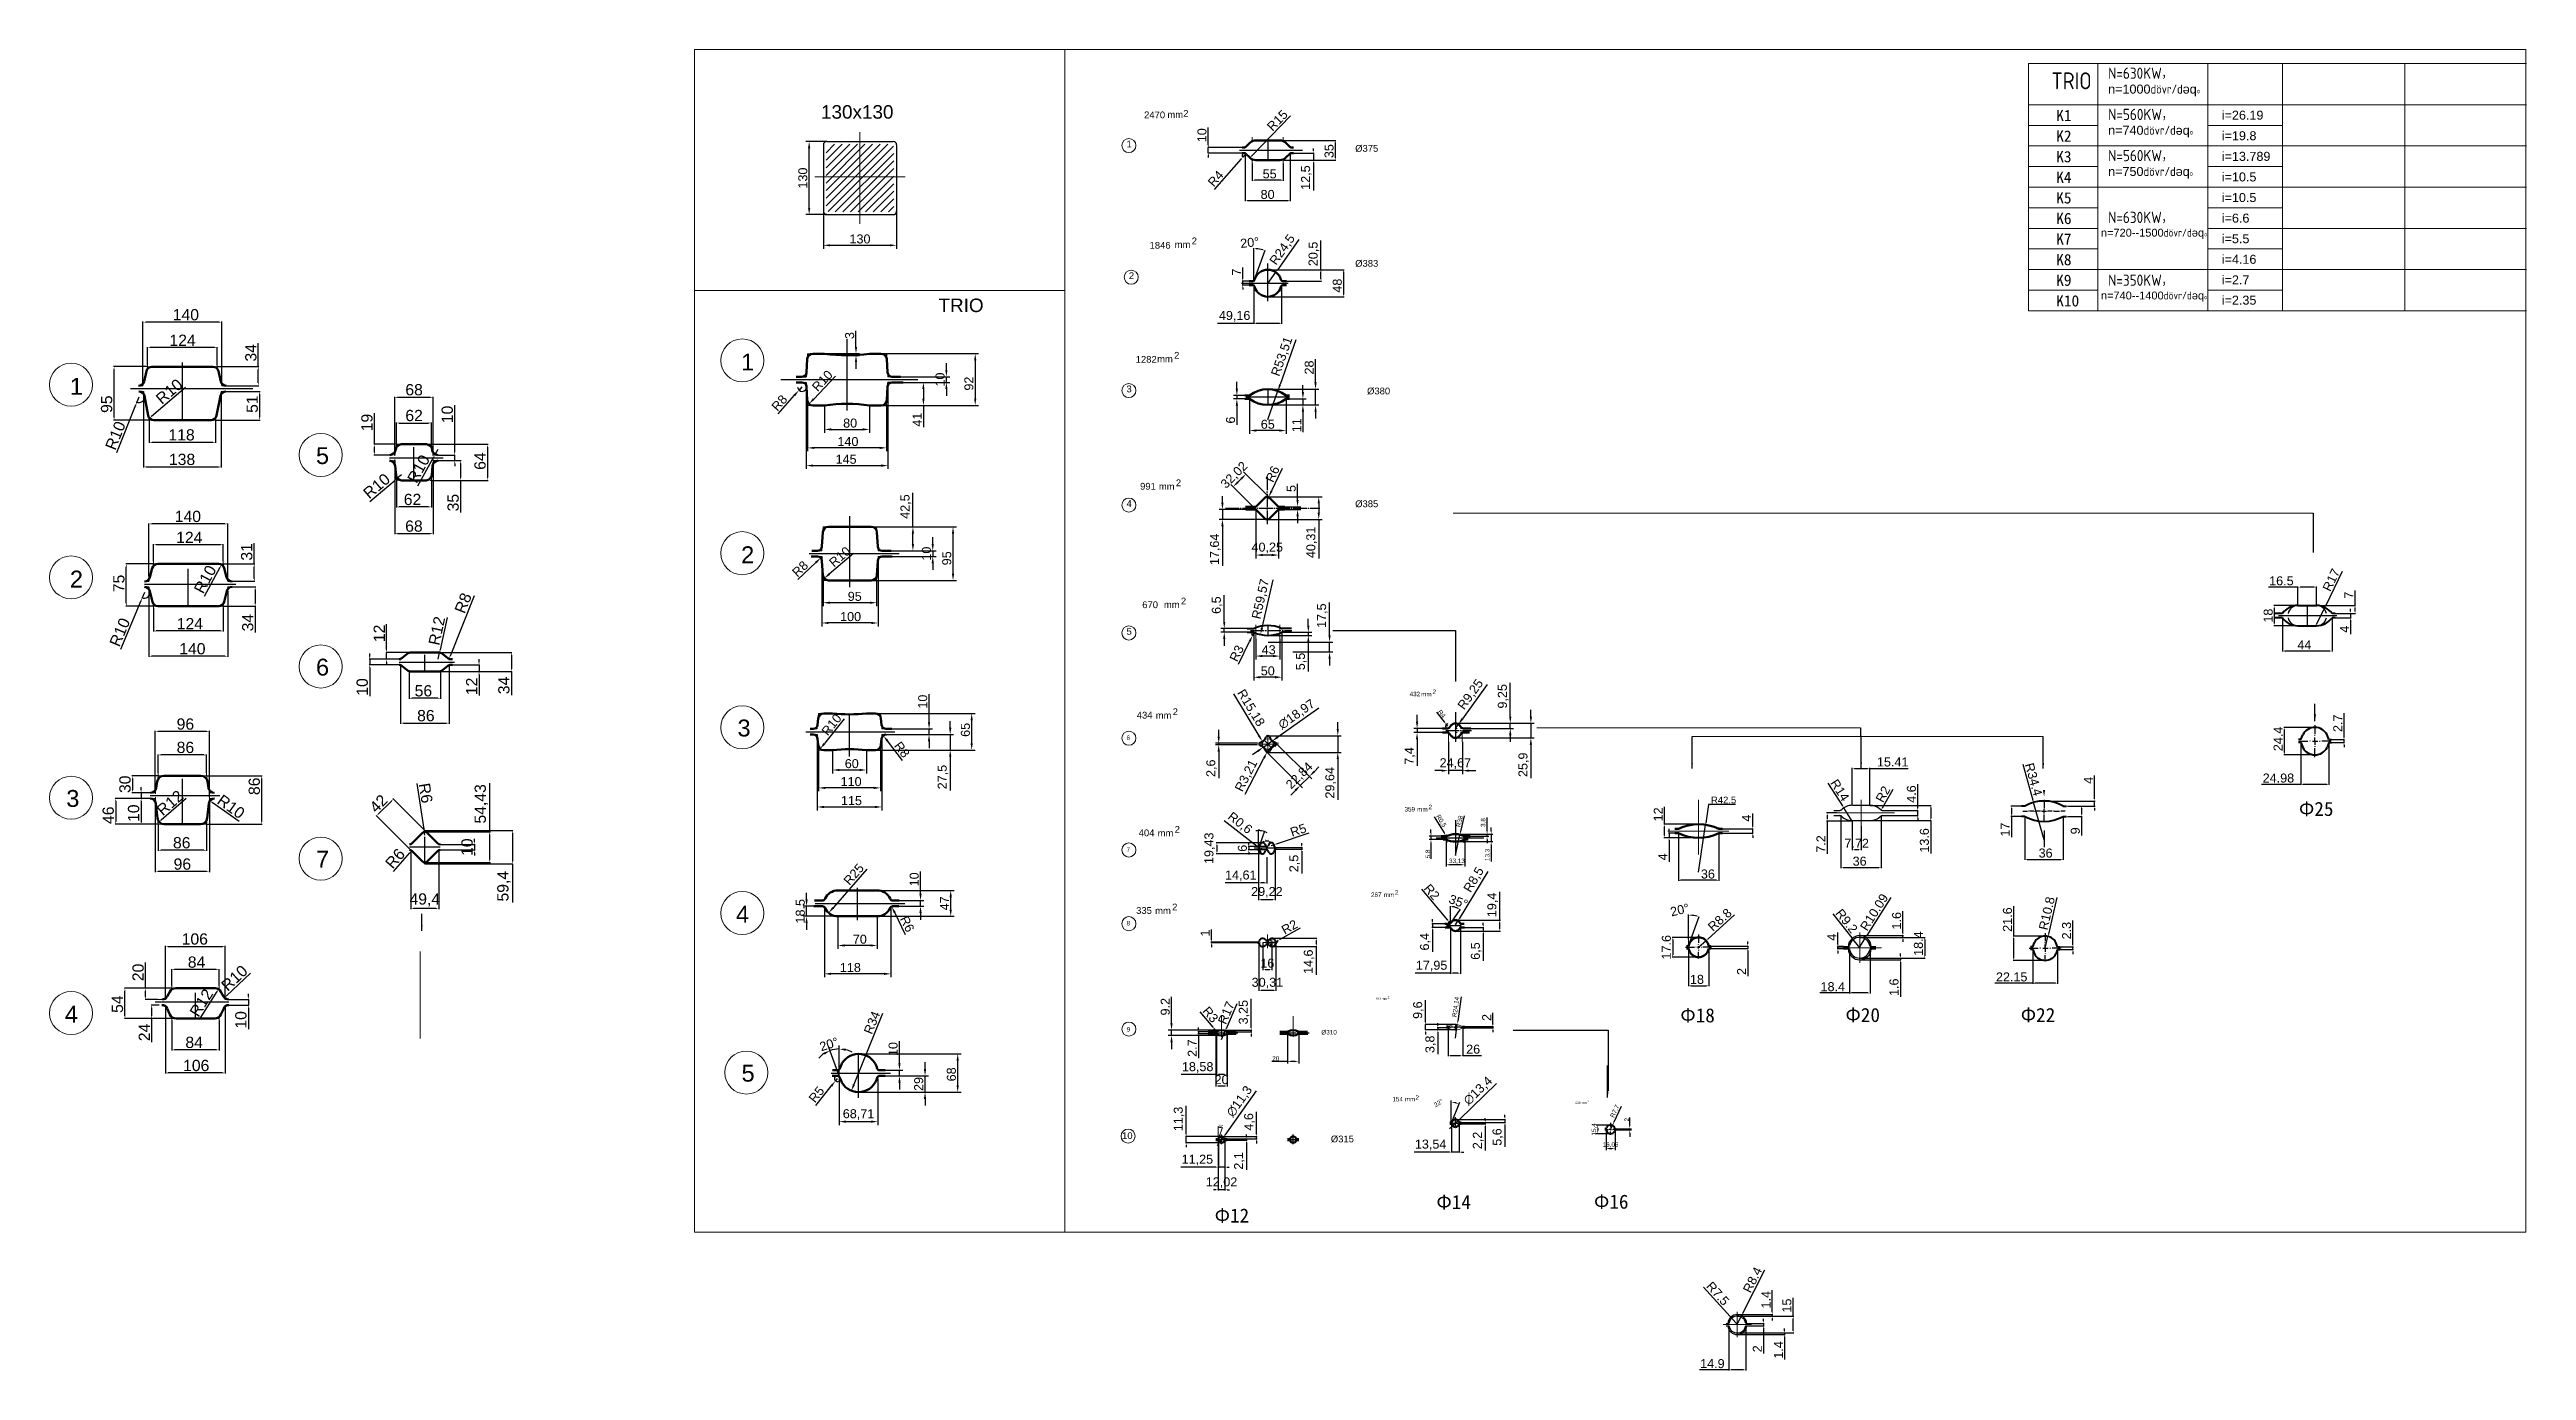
# Model space of a CAD drawing. Header units: millimetres. Extents: x 1526 to 31626, y -4643 to 9189.
# Drawn here: x 21155 to 25553, y 518 to 2865 of the extents above; entities that cross this region are included whole.
import ezdxf

# ---------------------------------------------------------------- set-up
doc = ezdxf.new("R2010")
doc.units = ezdxf.units.MM
doc.linetypes.add('ACAD_ISO02W100', pattern=[15, 12, -3])
doc.linetypes.add('ACAD_ISO04W100', pattern=[30, 24, -3, 0, -3])
for name, color, linetype, lineweight in [('apm2', 6, 'Continuous', 30), ('Main', 1, 'Continuous', 40), ('T', 5, 'ACAD_ISO02W100', 30), ('контурная', 7, 'Continuous', 50), ('осевые', 1, 'ACAD_ISO04W100', 25), ('размерные', 7, 'Continuous', 25), ('тонкая', 7, 'Continuous', 20), ('тонкий', 7, 'Continuous', 20), ('图层2', 1, 'Continuous', 13), ('图层4', 250, 'Continuous', 13)]:
    doc.layers.add(name, color=color, linetype=linetype, lineweight=lineweight)
doc.layers.add('Layer1', color=3, linetype='Continuous')
doc.layers.add('осевая', color=4, linetype='Continuous')
doc.styles.add('s1v4', font='arial.ttf', dxfattribs={"height": 4})
doc.styles.add('s2v4', font='arial.ttf', dxfattribs={"height": 8})
doc.styles.add('s4v4', font='arial.ttf', dxfattribs={"height": 16})
doc.styles.get("Standard").update_dxf_attribs({"font": 'arial.ttf'})
doc.styles.add('工程字', font='gbenor.shx', dxfattribs={"bigfont": 'gbcbig.shx'})
doc.dimstyles.new('ISO-25', dxfattribs={"dimtxt": 2.5, "dimasz": 2.5, "dimexe": 1.25, "dimexo": 0.625, "dimtad": 1, "dimtxsty": 'Standard', "dimcen": 2.5, "dimadec": 0, "dimazin": 0, "dimtfac": 1, "dimtmove": 0, "dimatfit": 3, "dimfxl": 1, "dimarcsym": 0})
doc.dimstyles.new('ISO-25$0', dxfattribs={"dimscale": 2, "dimtxt": 4, "dimasz": 3, "dimexe": 0.5, "dimexo": 0, "dimgap": 1, "dimtad": 1, "dimtxsty": 'Standard', "dimcen": 3, "dimclrd": 150, "dimclre": 150, "dimadec": 0, "dimazin": 0, "dimtfac": 1, "dimtmove": 0, "dimatfit": 3, "dimfxl": 1, "dimlwd": -1, "dimarcsym": 0})
doc.dimstyles.new('ISO-25$4', dxfattribs={"dimscale": 3, "dimtxt": 4, "dimasz": 1, "dimexe": 0, "dimexo": 1, "dimtad": 1, "dimtih": 1, "dimtoh": 1, "dimtxsty": 'Standard', "dimcen": 2, "dimclrd": 5, "dimclre": 5, "dimclrt": 3, "dimadec": 0, "dimazin": 0, "dimtfac": 1, "dimtmove": 0, "dimatfit": 3, "dimfxl": 1, "dimarcsym": 0})
doc.dimstyles.new('s1v4', dxfattribs={"dimtxt": 4, "dimasz": 1.5, "dimexe": 1, "dimexo": 0, "dimgap": 0.7, "dimtad": 1, "dimtxsty": 'Standard', "dimcen": 1, "dimadec": 0, "dimazin": 0, "dimtfac": 1, "dimtix": 1, "dimtmove": 0, "dimatfit": 3, "dimfxl": 1, "dimlwd": -1, "dimlwe": 20, "dimarcsym": 0})
doc.dimstyles.new('s2v4', dxfattribs={"dimtxt": 8, "dimasz": 6, "dimexe": 3, "dimexo": 0, "dimgap": 1.5, "dimtad": 1, "dimtxsty": 'Standard', "dimcen": 2.5, "dimadec": 0, "dimazin": 0, "dimtfac": 1, "dimtmove": 0, "dimatfit": 3, "dimfxl": 1, "dimarcsym": 0})
doc.dimstyles.new('s4v4', dxfattribs={"dimtxt": 16, "dimasz": 12, "dimexe": 6, "dimexo": 0, "dimgap": 3, "dimtad": 1, "dimtxsty": 'Standard', "dimcen": 2.5, "dimadec": 0, "dimazin": 0, "dimtfac": 1, "dimtmove": 0, "dimatfit": 3, "dimfxl": 1, "dimarcsym": 0})

msp = doc.modelspace()

# ---------------------------------------------------------------- texts
at = {"lineweight": 13}
for s, height, p in [('TRIO', 24, (22733.50045, 2398.50031)), ('1', 30, (22382.95288, 2294.7107)), ('1', 30, (21191.08506, 2251.54351)), ('5', 30, (21628.04818, 2128.45411)), ('2', 30, (22382.95288, 1952.26039)), ('2', 30, (21191.08506, 1909.0932)), ('6', 30, (21628.04818, 1752.65839)), ('3', 30, (22376.53778, 1644.46744)), ('3', 30, (21184.66996, 1519.37167)), ('7', 30, (21628.04818, 1411.3433)), ('4', 30, (22373.88503, 1313.58467)), ('4', 30, (21182.01721, 1135.9218)), ('5', 30, (22383.77127, 1031.20433))]:
    msp.add_text(s, height=height, dxfattribs=at).set_placement(p)
at = {"color": 0, "lineweight": 13, "attachment_point": 1, "style": '工程字'}
for s, insert, char_height, width in [('{\\H2x;\\C4;TRIO}', (24709.71775, 2824.33023), 15, 155.2084529), ('{\\H1.333x;\\C4;N=630KW，}', (24810.44579, 2832.86155), 15, 233.1805187), ('{\\fSimSun|b0|i0|c134|p2;\\C4;K1}', (24718.24083, 2757.79357), 20, 233.1805187), ('{\\H1.333x;\\C4;N=560KW，}', (24810.44579, 2759.68075), 15, 233.1805187), ('{\\fSimSun|b0|i0|c134|p2;\\C4;K2}', (24718.24083, 2721.20317), 20, 233.1805187), ('{\\fSimSun|b0|i0|c134|p2;\\C4;K3}', (24718.24083, 2684.61277), 20, 233.1805187), ('{\\H1.333x;\\C4;N=560KW，}', (24810.44579, 2686.49995), 15, 233.1805187), ('{\\fSimSun|b0|i0|c134|p2;\\C4;K4}', (24718.24083, 2648.02237), 20, 233.1805187), ('{\\fSimSun|b0|i0|c134|p2;\\C4;K5}', (24718.24083, 2611.43197), 20, 233.1805187), ('{\\fSimSun|b0|i0|c134|p2;\\C4;K6}', (24718.24083, 2574.84157), 20, 233.1805187), ('{\\H1.333x;\\C4;N=630KW，}', (24810.44579, 2576.72875), 15, 233.1805187), ('{\\fSimSun|b0|i0|c134|p2;\\C4;K7}', (24718.24083, 2538.25117), 20, 233.1805187), ('{\\fSimSun|b0|i0|c134|p2;\\H0.9998x;\\C4;K9\\C256;}', (24718.24083, 2465.07037), 20, 233.1805187), ('{\\fSimSun|b0|i0|c134|p2;\\C4;K8}', (24718.24083, 2501.66077), 20, 233.1805187), ('{\\H1.333x;\\C4;N=350KW，}', (24810.44579, 2465.12573), 15, 233.1805187), ('{\\fSimSun|b0|i0|c134|p2;\\C4;K10}', (24718.24083, 2428.47997), 20, 233.1805187)]:
    msp.add_mtext(s, dxfattribs=dict(at, insert=insert, char_height=char_height, width=width))
at = {"lineweight": 13, "char_height": 25, "width": 145.8888889, "attachment_point": 1}
for s, insert in [('{\\fSimSun|b0|i0|c134|p54;\\C1;Φ2\\fSimSun|b0|i0|c0|p54;5}', (25149.25358, 1528.27866)), ('{\\fSimSun|b0|i0|c134|p54;\\C1;Φ1\\fSimSun|b0|i0|c0|p54;8}', (24050.73886, 1161.51184)), ('{\\fSimSun|b0|i0|c134|p54;\\C1;Φ20\\Ftxt.shx|c0;}', (24343.99212, 1162.15053)), ('{\\fSimSun|b0|i0|c134|p54;\\C1;Φ2\\fSimSun|b0|i0|c0|p54;2}', (24655.24931, 1162.15053)), ('{\\fSimSun|b0|i0|c134|p54;\\C1;Φ1\\fSimSun|b0|i0|c0|p54;2}', (23223.82777, 805.79412)), ('{\\fSimSun|b0|i0|c134|p54;\\C1;Φ1\\fSimSun|b0|i0|c0|p54;4}', (23617.62863, 829.62864)), ('{\\fSimSun|b0|i0|c134|p54;\\C1;Φ16}', (23897.43837, 830.45486))]:
    msp.add_mtext(s, dxfattribs=dict(at, insert=insert))
at = {"layer": 'размерные', "style": 's4v4'}
for s, p in [('i=26.19', (25012.23917, 2740.36142)), ('i=19.8', (25012.23917, 2703.77102)), ('i=13.789', (25012.23917, 2667.18062)), ('i=10.5', (25012.23917, 2630.59022)), ('i=10.5', (25012.23917, 2593.99982)), ('i=6.6', (25012.23917, 2557.40942)), ('i=5.5', (25012.23917, 2520.81902)), ('i=4.16', (25012.23917, 2484.22862)), ('i=2.7', (25012.23917, 2447.63822)), ('i=2.35', (25012.23917, 2411.67091))]:
    msp.add_text(s, height=16, dxfattribs=at).set_placement(p)
at = {"layer": 'размерные', "width": 233.1805187, "attachment_point": 1, "style": 's4v4'}
for s, insert, char_height in [('{\\C4;n=1000\\Fgbenor,gbcbig|c238;dövr/d\\fArial|b0|i0|c238|p34;əq\\Fgbenor,gbcbig|c134;。}', (24810.44579, 2802.67697), 16), ('{\\C4;n=740\\Fgbenor,gbcbig|c238;dövr/d\\fArial|b0|i0|c238|p34;əq\\Fgbenor,gbcbig|c134;。}', (24810.44579, 2729.49617), 16), ('{\\C4;n=750\\Fgbenor,gbcbig|c238;dövr/d\\fArial|b0|i0|c238|p34;əq\\Fgbenor,gbcbig|c134;。}', (24810.44579, 2656.31537), 16), ('{\\C4;n=720--1500\\Fgbenor,gbcbig|c238;dövr/d\\fArial|b0|i0|c238|p34;əq\\Fgbenor,gbcbig|c134;。}', (24797.57476, 2546.54417), 14), ('{\\C4;n=740--1400\\Fgbenor,gbcbig|c238;dövr/d\\fArial|b0|i0|c238|p34;əq\\Fgbenor,gbcbig|c134;。}', (24797.57476, 2434.94116), 14)]:
    msp.add_mtext(s, dxfattribs=dict(at, insert=insert, char_height=char_height))
at = {"layer": 'тонкая', "style": 's1v4'}
for s, height, p in [('1846', 12, (23108.3561, 2511.09552)), ('mm', 12, (23152.89641, 2512.51586)), ('2', 12, (23183.10631, 2518.94949)), ('1282', 12, (23083.67367, 2308.47411)), ('mm', 12, (23121.6579, 2309.272)), ('2', 12, (23151.8678, 2315.70564)), ('991', 12, (23091.47041, 2083.00098)), ('mm', 12, (23124.78554, 2082.69918)), ('2', 12, (23154.99544, 2089.13281)), ('670', 12, (23095.30011, 1872.42301)), ('mm', 12, (23133.72392, 1872.60991)), ('2', 12, (23163.93382, 1879.04355)), ('432', 8, (23570.18964, 1715.88087)), ('mm', 8, (23590.55834, 1715.53936)), ('2', 8, (23610.69828, 1719.82845)), ('434', 12, (23085.49041, 1676.24721)), ('mm', 12, (23119.17265, 1675.94541)), ('2', 12, (23149.38255, 1682.37905)), ('359', 8, (23561.02398, 1511.13127)), ('mm', 8, (23583.4788, 1510.93007)), ('2', 8, (23603.61874, 1515.21916)), ('404', 12, (23088.99363, 1467.19925)), ('mm', 12, (23122.67586, 1466.89744)), ('2', 12, (23152.88576, 1473.33108)), ('267', 8, (23501.51996, 1359.2523)), ('mm', 8, (23523.97479, 1359.0511)), ('2', 8, (23544.11472, 1363.34019)), ('335', 12, (23084.44953, 1329.27734)), ('mm', 12, (23118.13177, 1328.97554)), ('2', 12, (23148.34167, 1335.40917)), ('183', 4, (23509.73209, 1176.6201)), ('mm', 4, (23520.9595, 1176.5195)), ('2', 4, (23531.02947, 1178.66405)), ('154', 8, (23539.54162, 996.07014)), ('mm', 8, (23561.69883, 995.96954)), ('2', 8, (23580.53359, 998.88091)), ('200', 4, (23864.26264, 991.48884)), ('mm', 4, (23875.49006, 991.38824)), ('2', 4, (23885.56002, 993.53278))]:
    msp.add_text(s, height=height, dxfattribs=at).set_placement(p)
at = {"layer": 'тонкий'}
for s, height, style, p in [('2470', 12, 's1v4', (23098.61653, 2742.84098)), ('mm', 12, 's1v4', (23139.93289, 2743.31442)), ('2', 12, 's1v4', (23168.07102, 2745.45897)), ('1', 12, 's1v4', (23067.37957, 2691.18417)), ('%%C375', 12, 's1v4', (23473.40345, 2683.32328)), ('2', 12, 's1v4', (23071.54261, 2457.2007)), ('%%C383', 12, 's1v4', (23473.40345, 2479.01637)), ('3', 12, 's1v4', (23067.37957, 2255.98941)), ('%%C380', 12, 's1v4', (23494.49419, 2252.27766)), ('4', 12, 's1v4', (23067.37957, 2052.32066)), ('%%C385', 12, 's1v4', (23473.40345, 2051.85587)), ('5', 12, 's1v4', (23067.37957, 1825.17939)), ('6', 8, 's2v4', (23067.37957, 1638.24371)), ('7', 8, 's2v4', (23067.37957, 1439.6087)), ('8', 8, 's2v4', (23067.37957, 1308.67965)), ('9', 8, 's2v4', (23067.79861, 1120.09879)), ('%%C310', 8, 's2v4', (23413.40998, 1114.94723)), ('10', 12, 's1v4', (23059.49055, 929.17238)), ('%%C315', 12, 's1v4', (23430.18584, 923.35401))]:
    msp.add_text(s, height=height, dxfattribs=dict(at, style=style)).set_placement(p)
at = {"layer": '图层4', "color": 0, "lineweight": 13}
msp.add_text('130x130', height=24, dxfattribs=at).set_placement((22524.88845, 2742.11729))

# ---------------------------------------------------------------- blocks, each defined once
blk = doc.blocks.new('*D833')
at = {"layer": 'Defpoints', "color": 0, "transparency": 16777216}
for p in [(24141.9, 610.7), (24152, 599.6)]:
    blk.add_point(p, dxfattribs=at)
at = {"layer": '图层4', "color": 0, "lineweight": -2, "transparency": 16777216}
for p, q in [((24092.1, 665.9), (24139.2, 613.7)), ((24152, 599.6), (24141.9, 610.7))]:
    blk.add_line(p, q, dxfattribs=at)
at = {"layer": '图层4', "color": 0, "transparency": 16777216}
blk.add_solid([(24139.7, 614.2), (24138.7, 613.3), (24141.9, 610.7)], dxfattribs=at)
at = {"layer": '图层4', "color": 0, "lineweight": 13, "transparency": 16777216, "insert": (24117.3, 654.6), "char_height": 16, "attachment_point": 5, "rotation": 312.0909}
blk.add_mtext('R7.5', dxfattribs=at)
blk = doc.blocks.new('*D834')
at = {"layer": 'Defpoints', "color": 0, "transparency": 16777216}
for p in [(24152, 600.6), (24159.5, 615.6)]:
    blk.add_point(p, dxfattribs=at)
at = {"layer": '图层4', "color": 0, "lineweight": -2, "transparency": 16777216}
for p, q in [((24200.3, 696.4), (24161.3, 619.2)), ((24152, 600.6), (24159.5, 615.6))]:
    blk.add_line(p, q, dxfattribs=at)
at = {"layer": '图层4', "color": 0, "transparency": 16777216}
blk.add_solid([(24160.7, 619.5), (24161.9, 618.9), (24159.5, 615.6)], dxfattribs=at)
at = {"layer": '图层4', "color": 0, "lineweight": 13, "transparency": 16777216, "insert": (24179, 678.9), "char_height": 16, "attachment_point": 5, "rotation": 63.229}
blk.add_mtext('R8.4', dxfattribs=at)
blk = doc.blocks.new('*D835')
at = {"layer": 'Defpoints', "color": 0, "transparency": 16777216}
for p in [(24152, 584.6), (24152, 581.8), (24236, 581.8)]:
    blk.add_point(p, dxfattribs=at)
at = {"layer": '图层4', "color": 0, "lineweight": -2, "transparency": 16777216}
for p, q in [((24152, 584.6), (24237, 584.6)), ((24152, 581.8), (24237, 581.8)), ((24236, 588.6), (24236, 592.6)), ((24236, 584.6), (24236, 581.8)), ((24236, 577.8), (24236, 537.7))]:
    blk.add_line(p, q, dxfattribs=at)
at = {"layer": '图层4', "color": 0, "transparency": 16777216}
for points in [[(24235.4, 588.6), (24236.7, 588.6), (24236, 584.6)], [(24235.4, 577.8), (24236.7, 577.8), (24236, 581.8)]]:
    blk.add_solid(points, dxfattribs=at)
at = {"layer": '图层4', "color": 0, "lineweight": 13, "transparency": 16777216, "insert": (24225, 554.5), "char_height": 16, "attachment_point": 5, "rotation": 90}
blk.add_mtext('1.4', dxfattribs=at)
blk = doc.blocks.new('*D836')
at = {"layer": 'Defpoints', "color": 0, "transparency": 16777216}
for p in [(24152, 617.4), (24213.9, 617.4), (24152, 614.6)]:
    blk.add_point(p, dxfattribs=at)
at = {"layer": '图层4', "color": 0, "lineweight": -2, "transparency": 16777216}
for p, q in [((24213.9, 621.4), (24213.9, 660.5)), ((24152, 617.4), (24214.9, 617.4)), ((24213.9, 614.6), (24213.9, 617.4)), ((24152, 614.6), (24214.9, 614.6)), ((24213.9, 610.6), (24213.9, 606.6))]:
    blk.add_line(p, q, dxfattribs=at)
at = {"layer": '图层4', "color": 0, "transparency": 16777216}
for points in [[(24213.3, 621.4), (24214.6, 621.4), (24213.9, 617.4)], [(24213.3, 610.6), (24214.6, 610.6), (24213.9, 614.6)]]:
    blk.add_solid(points, dxfattribs=at)
at = {"layer": '图层4', "color": 0, "lineweight": 13, "transparency": 16777216, "insert": (24202.9, 643.7), "char_height": 16, "attachment_point": 5, "rotation": 90}
blk.add_mtext('1.4', dxfattribs=at)
blk = doc.blocks.new('*D837')
at = {"layer": 'Defpoints', "color": 0, "transparency": 16777216}
for p in [(24172, 601.6), (24172, 597.6), (24198.5, 601.6)]:
    blk.add_point(p, dxfattribs=at)
at = {"layer": '图层4', "color": 0, "lineweight": -2, "transparency": 16777216}
for p, q in [((24172, 601.6), (24199.5, 601.6)), ((24172, 597.6), (24199.5, 597.6)), ((24198.5, 605.6), (24198.5, 609.6)), ((24198.5, 601.6), (24198.5, 597.6)), ((24198.5, 593.6), (24198.5, 548.2))]:
    blk.add_line(p, q, dxfattribs=at)
at = {"layer": '图层4', "color": 0, "transparency": 16777216}
for points in [[(24197.9, 605.6), (24199.2, 605.6), (24198.5, 601.6)], [(24197.9, 593.6), (24199.2, 593.6), (24198.5, 597.6)]]:
    blk.add_solid(points, dxfattribs=at)
at = {"layer": '图层4', "color": 0, "lineweight": 13, "transparency": 16777216, "insert": (24187.5, 556.5), "char_height": 16, "attachment_point": 5, "rotation": 90}
blk.add_mtext('2', dxfattribs=at)
blk = doc.blocks.new('*D838')
at = {"layer": 'Defpoints', "color": 0, "transparency": 16777216}
for p in [(24152, 614.6), (24152, 584.6), (24251.2, 614.6)]:
    blk.add_point(p, dxfattribs=at)
at = {"layer": '图层4', "color": 0, "lineweight": -2, "transparency": 16777216}
for p, q in [((24251.2, 614.6), (24251.2, 647)), ((24152, 614.6), (24252.2, 614.6)), ((24152, 584.6), (24252.2, 584.6)), ((24251.2, 588.6), (24251.2, 610.6))]:
    blk.add_line(p, q, dxfattribs=at)
at = {"layer": '图层4', "color": 0, "transparency": 16777216}
for points in [[(24250.5, 610.6), (24251.8, 610.6), (24251.2, 614.6)], [(24250.5, 588.6), (24251.8, 588.6), (24251.2, 584.6)]]:
    blk.add_solid(points, dxfattribs=at)
at = {"layer": '图层4', "color": 0, "lineweight": 13, "transparency": 16777216, "insert": (24240, 633.3), "char_height": 16, "attachment_point": 5, "rotation": 90}
blk.add_mtext('15', dxfattribs=at)
blk = doc.blocks.new('*D839')
at = {"layer": 'Defpoints', "color": 0, "transparency": 16777216}
for p in [(24137.1, 597.6), (24166.9, 597.6), (24166.9, 519)]:
    blk.add_point(p, dxfattribs=at)
at = {"layer": '图层4', "color": 0, "lineweight": -2, "transparency": 16777216}
for p, q in [((24137.1, 597.6), (24137.1, 518)), ((24166.9, 597.6), (24166.9, 518)), ((24137.1, 519), (24084.7, 519)), ((24162.9, 519), (24141.1, 519))]:
    blk.add_line(p, q, dxfattribs=at)
at = {"layer": '图层4', "color": 0, "transparency": 16777216}
for points in [[(24141.1, 519.6), (24141.1, 518.3), (24137.1, 519)], [(24162.9, 519.6), (24162.9, 518.3), (24166.9, 519)]]:
    blk.add_solid(points, dxfattribs=at)
at = {"layer": '图层4', "color": 0, "lineweight": 13, "transparency": 16777216, "insert": (24107.7, 530.1), "char_height": 16, "attachment_point": 5}
blk.add_mtext('14.9', dxfattribs=at)
blk = doc.blocks.new('*D840')
at = {"layer": 'Defpoints', "color": 0, "transparency": 16777216}
for p in [(24407.4, 1513.6), (24409.3, 1517.1)]:
    blk.add_point(p, dxfattribs=at)
at = {"layer": '图层4', "color": 0, "lineweight": -2, "transparency": 16777216}
blk.add_line((24427.9, 1550.5), (24409.3, 1517.1), dxfattribs=at)
at = {"layer": '图层4', "color": 0, "transparency": 16777216}
blk.add_solid([(24408.8, 1517.5), (24409.9, 1516.8), (24407.4, 1513.6)], dxfattribs=at)
at = {"layer": '图层4', "color": 0, "lineweight": 13, "transparency": 16777216, "insert": (24410.6, 1542), "char_height": 16, "attachment_point": 5, "rotation": 60.9251}
blk.add_mtext('R2', dxfattribs=at)
blk = doc.blocks.new('*D786')
at = {"layer": 'Defpoints', "color": 0, "transparency": 16777216}
for p in [(24311.5, 1508.5), (24328.5, 1508.5), (24356.2, 1494.1)]:
    blk.add_point(p, dxfattribs=at)
at = {"layer": '图层4', "color": 0, "lineweight": -2, "transparency": 16777216}
for p, q in [((24328.5, 1508.5), (24310.5, 1508.5)), ((24311.5, 1504.5), (24311.5, 1498.1)), ((24356.2, 1494.1), (24310.5, 1494.1)), ((24311.5, 1494.1), (24311.5, 1435.9))]:
    blk.add_line(p, q, dxfattribs=at)
at = {"layer": '图层4', "color": 0, "transparency": 16777216}
for points in [[(24310.8, 1504.5), (24312.2, 1504.5), (24311.5, 1508.5)], [(24310.8, 1498.1), (24312.2, 1498.1), (24311.5, 1494.1)]]:
    blk.add_solid(points, dxfattribs=at)
at = {"layer": '图层4', "color": 0, "lineweight": 13, "transparency": 16777216, "insert": (24300.5, 1453.4), "char_height": 16, "attachment_point": 5, "rotation": 90}
blk.add_mtext('7.2', dxfattribs=at)
blk = doc.blocks.new('*D841')
at = {"layer": 'Defpoints', "color": 0, "transparency": 16777216}
for p in [(24356.2, 1494.1), (24371.7, 1485.2), (24371.7, 1443.6)]:
    blk.add_point(p, dxfattribs=at)
at = {"layer": '图层4', "color": 0, "lineweight": -2, "transparency": 16777216}
for p, q in [((24356.2, 1494.1), (24356.2, 1442.6)), ((24371.7, 1485.2), (24371.7, 1442.6)), ((24360.2, 1443.6), (24367.7, 1443.6))]:
    blk.add_line(p, q, dxfattribs=at)
at = {"layer": '图层4', "color": 0, "transparency": 16777216}
for points in [[(24360.2, 1444.3), (24360.2, 1443), (24356.2, 1443.6)], [(24367.7, 1444.3), (24367.7, 1443), (24371.7, 1443.6)]]:
    blk.add_solid(points, dxfattribs=at)
at = {"layer": '图层4', "color": 0, "lineweight": 13, "transparency": 16777216, "insert": (24363.9, 1454.7), "char_height": 16, "attachment_point": 5}
blk.add_mtext('7.72', dxfattribs=at)
blk = doc.blocks.new('*D842')
at = {"layer": 'Defpoints', "color": 0, "transparency": 16777216}
for p in [(24341.1, 1517.7), (24356.2, 1494.1)]:
    blk.add_point(p, dxfattribs=at)
at = {"layer": '图层4', "color": 0, "lineweight": -2, "transparency": 16777216}
for p, q in [((24312.9, 1561.6), (24338.9, 1521.1)), ((24356.2, 1494.1), (24341.1, 1517.7))]:
    blk.add_line(p, q, dxfattribs=at)
at = {"layer": '图层4', "color": 0, "transparency": 16777216}
blk.add_solid([(24339.5, 1521.4), (24338.4, 1520.7), (24341.1, 1517.7)], dxfattribs=at)
at = {"layer": '图层4', "color": 0, "lineweight": 13, "transparency": 16777216, "insert": (24334.1, 1549), "char_height": 16, "attachment_point": 5, "rotation": 302.6759}
blk.add_mtext('R14', dxfattribs=at)
blk = doc.blocks.new('*D843')
at = {"layer": 'Defpoints', "color": 0, "transparency": 16777216}
for p in [(24387.1, 1587.8), (24356.2, 1522.1), (24387.1, 1522.1)]:
    blk.add_point(p, dxfattribs=at)
at = {"layer": '图层4', "color": 0, "lineweight": -2, "transparency": 16777216}
for p, q in [((24356.2, 1522.1), (24356.2, 1588.8)), ((24360.2, 1587.8), (24383.1, 1587.8)), ((24387.1, 1522.1), (24387.1, 1588.8)), ((24387.1, 1587.8), (24455.6, 1587.8))]:
    blk.add_line(p, q, dxfattribs=at)
at = {"layer": '图层4', "color": 0, "transparency": 16777216}
for points in [[(24360.2, 1588.5), (24360.2, 1587.2), (24356.2, 1587.8)], [(24383.1, 1588.5), (24383.1, 1587.2), (24387.1, 1587.8)]]:
    blk.add_solid(points, dxfattribs=at)
at = {"layer": '图层4', "color": 0, "lineweight": 13, "transparency": 16777216, "insert": (24427.9, 1599), "char_height": 16, "attachment_point": 5}
blk.add_mtext('15.41', dxfattribs=at)
blk = doc.blocks.new('*D844')
at = {"layer": 'Defpoints', "color": 0, "transparency": 16777216}
for p in [(24335.7, 1503.9), (24407.7, 1503.9), (24407.7, 1411.7)]:
    blk.add_point(p, dxfattribs=at)
at = {"layer": '图层4', "color": 0, "lineweight": -2, "transparency": 16777216}
for p, q in [((24335.7, 1503.9), (24335.7, 1410.7)), ((24407.7, 1503.9), (24407.7, 1410.7)), ((24339.7, 1411.7), (24403.7, 1411.7))]:
    blk.add_line(p, q, dxfattribs=at)
at = {"layer": '图层4', "color": 0, "transparency": 16777216}
for points in [[(24339.7, 1412.3), (24339.7, 1411), (24335.7, 1411.7)], [(24403.7, 1412.3), (24403.7, 1411), (24407.7, 1411.7)]]:
    blk.add_solid(points, dxfattribs=at)
at = {"layer": '图层4', "color": 0, "lineweight": 13, "transparency": 16777216, "insert": (24369.2, 1422.8), "char_height": 16, "attachment_point": 5}
blk.add_mtext('36', dxfattribs=at)
blk = doc.blocks.new('*D845')
at = {"layer": 'Defpoints', "color": 0, "transparency": 16777216}
for p in [(24420.1, 1513.1), (24420.1, 1503.9), (24472.3, 1513.1)]:
    blk.add_point(p, dxfattribs=at)
at = {"layer": '图层4', "color": 0, "lineweight": -2, "transparency": 16777216}
for p, q in [((24472.3, 1517.1), (24472.3, 1560)), ((24420.1, 1513.1), (24473.3, 1513.1)), ((24420.1, 1503.9), (24473.3, 1503.9)), ((24472.3, 1503.9), (24472.3, 1513.1)), ((24472.3, 1499.9), (24472.3, 1495.9))]:
    blk.add_line(p, q, dxfattribs=at)
at = {"layer": '图层4', "color": 0, "transparency": 16777216}
for points in [[(24471.6, 1517.1), (24473, 1517.1), (24472.3, 1513.1)], [(24471.6, 1499.9), (24473, 1499.9), (24472.3, 1503.9)]]:
    blk.add_solid(points, dxfattribs=at)
at = {"layer": '图层4', "color": 0, "lineweight": 13, "transparency": 16777216, "insert": (24461.1, 1542.1), "char_height": 16, "attachment_point": 5, "rotation": 90}
blk.add_mtext('4.6', dxfattribs=at)
blk = doc.blocks.new('*D846')
at = {"layer": 'Defpoints', "color": 0, "transparency": 16777216}
for p in [(24387.1, 1522.1), (24387.1, 1494.9), (24495.4, 1494.9)]:
    blk.add_point(p, dxfattribs=at)
at = {"layer": '图层4', "color": 0, "lineweight": -2, "transparency": 16777216}
for p, q in [((24387.1, 1522.1), (24496.4, 1522.1)), ((24495.4, 1518.1), (24495.4, 1498.9)), ((24387.1, 1494.9), (24496.4, 1494.9)), ((24495.4, 1494.9), (24495.4, 1436.7))]:
    blk.add_line(p, q, dxfattribs=at)
at = {"layer": '图层4', "color": 0, "transparency": 16777216}
for points in [[(24494.7, 1518.1), (24496, 1518.1), (24495.4, 1522.1)], [(24494.7, 1498.9), (24496, 1498.9), (24495.4, 1494.9)]]:
    blk.add_solid(points, dxfattribs=at)
at = {"layer": '图层4', "color": 0, "lineweight": 13, "transparency": 16777216, "insert": (24484.2, 1459.8), "char_height": 16, "attachment_point": 5, "rotation": 90}
blk.add_mtext('13.6', dxfattribs=at)
blk = doc.blocks.new('*D847')
at = {"layer": 'Defpoints', "color": 0, "transparency": 16777216}
for p in [(24357.9, 1283.6), (24369.3, 1269.1)]:
    blk.add_point(p, dxfattribs=at)
at = {"layer": '图层4', "color": 0, "lineweight": -2, "transparency": 16777216}
for p, q in [((24321.7, 1329.3), (24355.4, 1286.7)), ((24369.3, 1269.1), (24357.9, 1283.6))]:
    blk.add_line(p, q, dxfattribs=at)
at = {"layer": '图层4', "color": 0, "transparency": 16777216}
blk.add_solid([(24355.9, 1287.1), (24354.9, 1286.3), (24357.9, 1283.6)], dxfattribs=at)
at = {"layer": '图层4', "color": 0, "lineweight": 13, "transparency": 16777216, "insert": (24346.1, 1316.5), "char_height": 16, "attachment_point": 5, "rotation": 308.3307}
blk.add_mtext('R9.2', dxfattribs=at)
blk = doc.blocks.new('*D848')
at = {"layer": 'Defpoints', "color": 0, "transparency": 16777216}
for p in [(24380.1, 1287.6), (24369.3, 1270.6)]:
    blk.add_point(p, dxfattribs=at)
at = {"layer": '图层4', "color": 0, "lineweight": -2, "transparency": 16777216}
for p, q in [((24424.6, 1358.1), (24382.2, 1291)), ((24369.3, 1270.6), (24380.1, 1287.6))]:
    blk.add_line(p, q, dxfattribs=at)
at = {"layer": '图层4', "color": 0, "transparency": 16777216}
blk.add_solid([(24381.6, 1291.4), (24382.8, 1290.6), (24380.1, 1287.6)], dxfattribs=at)
at = {"layer": '图层4', "color": 0, "lineweight": 13, "transparency": 16777216, "insert": (24395, 1332.2), "char_height": 16, "attachment_point": 5, "rotation": 57.713}
blk.add_mtext('R10.09', dxfattribs=at)
blk = doc.blocks.new('*D849')
at = {"layer": 'Defpoints', "color": 0, "transparency": 16777216}
for p in [(24330.6, 1271.1), (24340.6, 1271.1), (24340.6, 1267.1)]:
    blk.add_point(p, dxfattribs=at)
at = {"layer": '图层4', "color": 0, "lineweight": -2, "transparency": 16777216}
for p, q in [((24330.6, 1275.1), (24330.6, 1296.2)), ((24340.6, 1271.1), (24329.6, 1271.1)), ((24340.6, 1267.1), (24329.6, 1267.1)), ((24330.6, 1267.1), (24330.6, 1271.1)), ((24330.6, 1263.1), (24330.6, 1259.1))]:
    blk.add_line(p, q, dxfattribs=at)
at = {"layer": '图层4', "color": 0, "transparency": 16777216}
for points in [[(24329.9, 1275.1), (24331.3, 1275.1), (24330.6, 1271.1)], [(24329.9, 1263.1), (24331.3, 1263.1), (24330.6, 1267.1)]]:
    blk.add_solid(points, dxfattribs=at)
at = {"layer": '图层4', "color": 0, "lineweight": 13, "transparency": 16777216, "insert": (24319.6, 1287.7), "char_height": 16, "attachment_point": 5, "rotation": 90}
blk.add_mtext('4', dxfattribs=at)
blk = doc.blocks.new('*D850')
at = {"layer": 'Defpoints', "color": 0, "transparency": 16777216}
for p in [(24369.3, 1250.7), (24369.3, 1247.5), (24441.5, 1247.5)]:
    blk.add_point(p, dxfattribs=at)
at = {"layer": '图层4', "color": 0, "lineweight": -2, "transparency": 16777216}
for p, q in [((24369.3, 1250.7), (24442.5, 1250.7)), ((24369.3, 1247.5), (24442.5, 1247.5)), ((24441.5, 1254.7), (24441.5, 1258.7)), ((24441.5, 1250.7), (24441.5, 1247.5)), ((24441.5, 1243.5), (24441.5, 1182.1))]:
    blk.add_line(p, q, dxfattribs=at)
at = {"layer": '图层4', "color": 0, "transparency": 16777216}
for points in [[(24440.8, 1254.7), (24442.1, 1254.7), (24441.5, 1250.7)], [(24440.8, 1243.5), (24442.1, 1243.5), (24441.5, 1247.5)]]:
    blk.add_solid(points, dxfattribs=at)
at = {"layer": '图层4', "color": 0, "lineweight": 13, "transparency": 16777216, "insert": (24430.3, 1198.9), "char_height": 16, "attachment_point": 5, "rotation": 90}
blk.add_mtext('1.6', dxfattribs=at)
blk = doc.blocks.new('*D851')
at = {"layer": 'Defpoints', "color": 0, "transparency": 16777216}
for p in [(24369.3, 1290.7), (24369.3, 1287.5), (24446, 1290.7)]:
    blk.add_point(p, dxfattribs=at)
at = {"layer": '图层4', "color": 0, "lineweight": -2, "transparency": 16777216}
for p, q in [((24446, 1294.7), (24446, 1333.9)), ((24369.3, 1290.7), (24447, 1290.7)), ((24369.3, 1287.5), (24447, 1287.5)), ((24446, 1287.5), (24446, 1290.7)), ((24446, 1283.5), (24446, 1279.5))]:
    blk.add_line(p, q, dxfattribs=at)
at = {"layer": '图层4', "color": 0, "transparency": 16777216}
for points in [[(24445.4, 1294.7), (24446.7, 1294.7), (24446, 1290.7)], [(24445.4, 1283.5), (24446.7, 1283.5), (24446, 1287.5)]]:
    blk.add_solid(points, dxfattribs=at)
at = {"layer": '图层4', "color": 0, "lineweight": 13, "transparency": 16777216, "insert": (24434.9, 1317.1), "char_height": 16, "attachment_point": 5, "rotation": 90}
blk.add_mtext('1.6', dxfattribs=at)
blk = doc.blocks.new('*D852')
at = {"layer": 'Defpoints', "color": 0, "transparency": 16777216}
for p in [(24369.3, 1287.5), (24369.3, 1250.7), (24484.8, 1250.7)]:
    blk.add_point(p, dxfattribs=at)
at = {"layer": '图层4', "color": 0, "lineweight": -2, "transparency": 16777216}
for p, q in [((24369.3, 1287.5), (24485.8, 1287.5)), ((24484.8, 1283.5), (24484.8, 1254.7)), ((24369.3, 1250.7), (24485.8, 1250.7))]:
    blk.add_line(p, q, dxfattribs=at)
at = {"layer": '图层4', "color": 0, "transparency": 16777216}
for points in [[(24484.1, 1283.5), (24485.5, 1283.5), (24484.8, 1287.5)], [(24484.1, 1254.7), (24485.5, 1254.7), (24484.8, 1250.7)]]:
    blk.add_solid(points, dxfattribs=at)
at = {"layer": '图层4', "color": 0, "lineweight": 13, "transparency": 16777216, "insert": (24473.6, 1276.4), "char_height": 16, "attachment_point": 5, "rotation": 90}
blk.add_mtext('18.4', dxfattribs=at)
blk = doc.blocks.new('*D853')
at = {"layer": 'Defpoints', "color": 0, "transparency": 16777216}
for p in [(24350.9, 1267.1), (24387.7, 1267.1), (24387.7, 1188.7)]:
    blk.add_point(p, dxfattribs=at)
at = {"layer": '图层4', "color": 0, "lineweight": -2, "transparency": 16777216}
for p, q in [((24350.9, 1267.1), (24350.9, 1187.7)), ((24387.7, 1267.1), (24387.7, 1187.7)), ((24350.9, 1188.7), (24298.5, 1188.7)), ((24383.7, 1188.7), (24354.9, 1188.7))]:
    blk.add_line(p, q, dxfattribs=at)
at = {"layer": '图层4', "color": 0, "transparency": 16777216}
for points in [[(24354.9, 1189.3), (24354.9, 1188), (24350.9, 1188.7)], [(24383.7, 1189.3), (24383.7, 1188), (24387.7, 1188.7)]]:
    blk.add_solid(points, dxfattribs=at)
at = {"layer": '图层4', "color": 0, "lineweight": 13, "transparency": 16777216, "insert": (24321.5, 1199.8), "char_height": 16, "attachment_point": 5}
blk.add_mtext('18.4', dxfattribs=at)
blk = doc.blocks.new('*D854')
at = {"layer": 'Defpoints', "color": 0, "transparency": 16777216}
for p in [(21468.1, 2257.5), (21528.1, 2257.5), (21449.9, 2206.5)]:
    blk.add_point(p, dxfattribs=at)
at = {"layer": '图层4', "color": 0, "lineweight": -2, "transparency": 16777216}
for p, q in [((21468.1, 2257.5), (21529.1, 2257.5)), ((21528.1, 2211.5), (21528.1, 2252.5)), ((21449.9, 2206.5), (21529.1, 2206.5))]:
    blk.add_line(p, q, dxfattribs=at)
at = {"layer": '图层4', "color": 0, "transparency": 16777216}
for points in [[(21527.3, 2252.5), (21529, 2252.5), (21528.1, 2257.5)], [(21527.3, 2211.5), (21529, 2211.5), (21528.1, 2206.5)]]:
    blk.add_solid(points, dxfattribs=at)
at = {"layer": '图层4', "color": 0, "lineweight": 13, "transparency": 16777216, "insert": (21514.9, 2234.9), "char_height": 20, "attachment_point": 5, "rotation": 90}
blk.add_mtext('51', dxfattribs=at)
blk = doc.blocks.new('*D787')
at = {"layer": 'Defpoints', "color": 0, "transparency": 16777216}
for p in [(21331.9, 2206.5), (21449.9, 2206.5), (21331.9, 2166.9)]:
    blk.add_point(p, dxfattribs=at)
at = {"layer": '图层4', "color": 0, "lineweight": -2, "transparency": 16777216}
for p, q in [((21331.9, 2206.5), (21331.9, 2165.9)), ((21449.9, 2206.5), (21449.9, 2165.9)), ((21444.9, 2166.9), (21336.9, 2166.9))]:
    blk.add_line(p, q, dxfattribs=at)
at = {"layer": '图层4', "color": 0, "transparency": 16777216}
for points in [[(21336.9, 2167.8), (21336.9, 2166.1), (21331.9, 2166.9)], [(21444.9, 2167.8), (21444.9, 2166.1), (21449.9, 2166.9)]]:
    blk.add_solid(points, dxfattribs=at)
at = {"layer": '图层4', "color": 0, "lineweight": 13, "transparency": 16777216, "insert": (21389.4, 2180.2), "char_height": 20, "attachment_point": 5}
blk.add_mtext('118', dxfattribs=at)
blk = doc.blocks.new('*D788')
at = {"layer": 'Defpoints', "color": 0, "transparency": 16777216}
for p in [(21328.9, 2335.4), (21328.9, 2305.2), (21452.9, 2304.2)]:
    blk.add_point(p, dxfattribs=at)
at = {"layer": '图层4', "color": 0, "lineweight": -2, "transparency": 16777216}
for p, q in [((21328.9, 2305.2), (21328.9, 2336.4)), ((21447.9, 2335.4), (21333.9, 2335.4)), ((21452.9, 2304.2), (21452.9, 2336.4))]:
    blk.add_line(p, q, dxfattribs=at)
at = {"layer": '图层4', "color": 0, "transparency": 16777216}
for points in [[(21333.9, 2336.2), (21333.9, 2334.6), (21328.9, 2335.4)], [(21447.9, 2336.2), (21447.9, 2334.6), (21452.9, 2335.4)]]:
    blk.add_solid(points, dxfattribs=at)
at = {"layer": '图层4', "color": 0, "lineweight": 13, "transparency": 16777216, "insert": (21391.2, 2348.4), "char_height": 20, "attachment_point": 5}
blk.add_mtext('124', dxfattribs=at)
blk = doc.blocks.new('*D789')
at = {"layer": 'Defpoints', "color": 0, "transparency": 16777216}
for p in [(21332.5, 2210), (21340.1, 2216.5)]:
    blk.add_point(p, dxfattribs=at)
at = {"layer": '图层4', "color": 0, "lineweight": -2, "transparency": 16777216}
blk.add_line((21396.5, 2264.7), (21336.3, 2213.2), dxfattribs=at)
at = {"layer": '图层4', "color": 0, "transparency": 16777216}
blk.add_solid([(21335.8, 2213.8), (21336.8, 2212.6), (21332.5, 2210)], dxfattribs=at)
at = {"layer": '图层4', "color": 0, "lineweight": 13, "transparency": 16777216, "insert": (21367.5, 2257.3), "char_height": 20, "attachment_point": 5, "rotation": 40.5687}
blk.add_mtext('R10', dxfattribs=at)
blk = doc.blocks.new('*D790')
at = {"layer": 'Defpoints', "color": 0, "transparency": 16777216}
for p in [(21313.7, 2247.5), (21310, 2238.2)]:
    blk.add_point(p, dxfattribs=at)
at = {"layer": '图层4', "color": 0, "lineweight": -2, "transparency": 16777216}
for p, q in [((21313.7, 2247.5), (21310, 2238.2)), ((21274.3, 2149.2), (21308.1, 2233.5))]:
    blk.add_line(p, q, dxfattribs=at)
blk.add_arc((21313.7, 2247.5), 10, 242.4145, 11.3099, dxfattribs=at)
at = {"layer": '图层4', "color": 0, "transparency": 16777216}
blk.add_solid([(21307.3, 2233.9), (21308.9, 2233.2), (21310, 2238.2)], dxfattribs=at)
at = {"layer": '图层4', "color": 0, "lineweight": 13, "transparency": 16777216, "insert": (21272, 2179.1), "char_height": 20, "attachment_point": 5, "rotation": 68.1441}
blk.add_mtext('R10', dxfattribs=at)
blk = doc.blocks.new('*D791')
at = {"layer": 'Defpoints', "color": 0, "transparency": 16777216}
for p in [(21452.9, 2301.5), (21525.7, 2301.5), (21469, 2267.5)]:
    blk.add_point(p, dxfattribs=at)
at = {"layer": '图层4', "color": 0, "lineweight": -2, "transparency": 16777216}
for p, q in [((21525.7, 2301.5), (21525.7, 2343.4)), ((21452.9, 2301.5), (21526.7, 2301.5)), ((21525.7, 2272.5), (21525.7, 2296.5)), ((21469, 2267.5), (21526.7, 2267.5))]:
    blk.add_line(p, q, dxfattribs=at)
at = {"layer": '图层4', "color": 0, "transparency": 16777216}
for points in [[(21524.9, 2296.5), (21526.6, 2296.5), (21525.7, 2301.5)], [(21524.9, 2272.5), (21526.6, 2272.5), (21525.7, 2267.5)]]:
    blk.add_solid(points, dxfattribs=at)
at = {"layer": '图层4', "color": 0, "lineweight": 13, "transparency": 16777216, "insert": (21512.5, 2326.1), "char_height": 20, "attachment_point": 5, "rotation": 90}
blk.add_mtext('34', dxfattribs=at)
blk = doc.blocks.new('*D792')
at = {"layer": 'Defpoints', "color": 0, "transparency": 16777216}
for p in [(21320.9, 2380.5), (21320.9, 2267.5), (21460.9, 2274.8)]:
    blk.add_point(p, dxfattribs=at)
at = {"layer": '图层4', "color": 0, "lineweight": -2, "transparency": 16777216}
for p, q in [((21320.9, 2267.5), (21320.9, 2381.5)), ((21455.9, 2380.5), (21325.9, 2380.5)), ((21460.9, 2274.8), (21460.9, 2381.5))]:
    blk.add_line(p, q, dxfattribs=at)
at = {"layer": '图层4', "color": 0, "transparency": 16777216}
for points in [[(21325.9, 2381.3), (21325.9, 2379.7), (21320.9, 2380.5)], [(21455.9, 2381.3), (21455.9, 2379.7), (21460.9, 2380.5)]]:
    blk.add_solid(points, dxfattribs=at)
at = {"layer": '图层4', "color": 0, "lineweight": 13, "transparency": 16777216, "insert": (21397, 2393.7), "char_height": 20, "attachment_point": 5}
blk.add_mtext('140', dxfattribs=at)
blk = doc.blocks.new('*D793')
at = {"layer": 'Defpoints', "color": 0, "transparency": 16777216}
for p in [(21269.6, 2301.5), (21328.9, 2301.5), (21331.9, 2206.5)]:
    blk.add_point(p, dxfattribs=at)
at = {"layer": '图层4', "color": 0, "lineweight": -2, "transparency": 16777216}
for p, q in [((21328.9, 2301.5), (21268.6, 2301.5)), ((21269.6, 2211.5), (21269.6, 2296.5)), ((21331.9, 2206.5), (21268.6, 2206.5))]:
    blk.add_line(p, q, dxfattribs=at)
at = {"layer": '图层4', "color": 0, "transparency": 16777216}
for points in [[(21268.8, 2296.5), (21270.5, 2296.5), (21269.6, 2301.5)], [(21268.8, 2211.5), (21270.5, 2211.5), (21269.6, 2206.5)]]:
    blk.add_solid(points, dxfattribs=at)
at = {"layer": '图层4', "color": 0, "lineweight": 13, "transparency": 16777216, "insert": (21256.4, 2234.8), "char_height": 20, "attachment_point": 5, "rotation": 90}
blk.add_mtext('95', dxfattribs=at)
blk = doc.blocks.new('*D855')
at = {"layer": 'Defpoints', "color": 0, "transparency": 16777216}
for p in [(21321.9, 2257.5), (21459.9, 2257.5), (21459.9, 2123.3)]:
    blk.add_point(p, dxfattribs=at)
at = {"layer": '图层4', "color": 0, "lineweight": -2, "transparency": 16777216}
for p, q in [((21321.9, 2257.5), (21321.9, 2122.3)), ((21459.9, 2257.5), (21459.9, 2122.3)), ((21326.9, 2123.3), (21454.9, 2123.3))]:
    blk.add_line(p, q, dxfattribs=at)
at = {"layer": '图层4', "color": 0, "transparency": 16777216}
for points in [[(21326.9, 2124.2), (21326.9, 2122.5), (21321.9, 2123.3)], [(21454.9, 2124.2), (21454.9, 2122.5), (21459.9, 2123.3)]]:
    blk.add_solid(points, dxfattribs=at)
at = {"layer": '图层4', "color": 0, "lineweight": 13, "transparency": 16777216, "insert": (21390.3, 2136.6), "char_height": 20, "attachment_point": 5}
blk.add_mtext('138', dxfattribs=at)
blk = doc.blocks.new('*D794')
at = {"layer": 'Defpoints', "color": 0, "transparency": 16777216}
for p in [(21479.5, 1910.1), (21463.4, 1876.1), (21520.2, 1876.1)]:
    blk.add_point(p, dxfattribs=at)
at = {"layer": '图层4', "color": 0, "lineweight": -2, "transparency": 16777216}
for p, q in [((21479.5, 1910.1), (21521.2, 1910.1)), ((21520.2, 1905.1), (21520.2, 1881.1)), ((21463.4, 1876.1), (21521.2, 1876.1)), ((21520.2, 1876.1), (21520.2, 1829.4))]:
    blk.add_line(p, q, dxfattribs=at)
at = {"layer": '图层4', "color": 0, "transparency": 16777216}
for points in [[(21519.3, 1905.1), (21521, 1905.1), (21520.2, 1910.1)], [(21519.3, 1881.1), (21521, 1881.1), (21520.2, 1876.1)]]:
    blk.add_solid(points, dxfattribs=at)
at = {"layer": '图层4', "color": 0, "lineweight": 13, "transparency": 16777216, "insert": (21507, 1846.7), "char_height": 20, "attachment_point": 5, "rotation": 90}
blk.add_mtext('34', dxfattribs=at)
blk = doc.blocks.new('*D795')
at = {"layer": 'Defpoints', "color": 0, "transparency": 16777216}
for p in [(21463.4, 1951.1), (21479.1, 1920.1), (21518.5, 1920.1)]:
    blk.add_point(p, dxfattribs=at)
at = {"layer": '图层4', "color": 0, "lineweight": -2, "transparency": 16777216}
for p, q in [((21518.5, 1951.1), (21518.5, 1987.8)), ((21463.4, 1951.1), (21519.5, 1951.1)), ((21518.5, 1925.1), (21518.5, 1946.1)), ((21479.1, 1920.1), (21519.5, 1920.1))]:
    blk.add_line(p, q, dxfattribs=at)
at = {"layer": '图层4', "color": 0, "transparency": 16777216}
for points in [[(21517.6, 1946.1), (21519.3, 1946.1), (21518.5, 1951.1)], [(21517.6, 1925.1), (21519.3, 1925.1), (21518.5, 1920.1)]]:
    blk.add_solid(points, dxfattribs=at)
at = {"layer": '图层4', "color": 0, "lineweight": 13, "transparency": 16777216, "insert": (21505.2, 1972.4), "char_height": 20, "attachment_point": 5, "rotation": 90}
blk.add_mtext('31', dxfattribs=at)
blk = doc.blocks.new('*D796')
at = {"layer": 'Defpoints', "color": 0, "transparency": 16777216}
for p in [(21455.7, 1941.1), (21460.4, 1949.9)]:
    blk.add_point(p, dxfattribs=at)
at = {"layer": '图层4', "color": 0, "lineweight": -2, "transparency": 16777216}
blk.add_line((21430.1, 1893.8), (21458.1, 1945.5), dxfattribs=at)
at = {"layer": '图层4', "color": 0, "transparency": 16777216}
blk.add_solid([(21457.3, 1945.9), (21458.8, 1945.1), (21460.4, 1949.9)], dxfattribs=at)
at = {"layer": '图层4', "color": 0, "lineweight": 13, "transparency": 16777216, "insert": (21431.3, 1923.7), "char_height": 20, "attachment_point": 5, "rotation": 61.5844}
blk.add_mtext('R10', dxfattribs=at)
blk = doc.blocks.new('*D797')
at = {"layer": 'Defpoints', "color": 0, "transparency": 16777216}
for p in [(21291.3, 1951.1), (21339.4, 1951.1), (21339.4, 1876.1)]:
    blk.add_point(p, dxfattribs=at)
at = {"layer": '图层4', "color": 0, "lineweight": -2, "transparency": 16777216}
for p, q in [((21339.4, 1951.1), (21290.3, 1951.1)), ((21291.3, 1881.1), (21291.3, 1946.1)), ((21339.4, 1876.1), (21290.3, 1876.1))]:
    blk.add_line(p, q, dxfattribs=at)
at = {"layer": '图层4', "color": 0, "transparency": 16777216}
for points in [[(21290.4, 1946.1), (21292.1, 1946.1), (21291.3, 1951.1)], [(21290.4, 1881.1), (21292.1, 1881.1), (21291.3, 1876.1)]]:
    blk.add_solid(points, dxfattribs=at)
at = {"layer": '图层4', "color": 0, "lineweight": 13, "transparency": 16777216, "insert": (21278.1, 1916.3), "char_height": 20, "attachment_point": 5, "rotation": 90}
blk.add_mtext('75', dxfattribs=at)
blk = doc.blocks.new('*D798')
at = {"layer": 'Defpoints', "color": 0, "transparency": 16777216}
for p in [(21339.4, 1985.1), (21339.4, 1955.9), (21463.4, 1955.9)]:
    blk.add_point(p, dxfattribs=at)
at = {"layer": '图层4', "color": 0, "lineweight": -2, "transparency": 16777216}
for p, q in [((21339.4, 1955.9), (21339.4, 1986.1)), ((21458.4, 1985.1), (21344.4, 1985.1)), ((21463.4, 1955.9), (21463.4, 1986.1))]:
    blk.add_line(p, q, dxfattribs=at)
at = {"layer": '图层4', "color": 0, "transparency": 16777216}
for points in [[(21344.4, 1985.9), (21344.4, 1984.3), (21339.4, 1985.1)], [(21458.4, 1985.9), (21458.4, 1984.3), (21463.4, 1985.1)]]:
    blk.add_solid(points, dxfattribs=at)
at = {"layer": '图层4', "color": 0, "lineweight": 13, "transparency": 16777216, "insert": (21403.1, 1998.1), "char_height": 20, "attachment_point": 5}
blk.add_mtext('124', dxfattribs=at)
blk = doc.blocks.new('*D856')
at = {"layer": 'Defpoints', "color": 0, "transparency": 16777216}
for p in [(21331.4, 2022.1), (21331.4, 1929), (21471.4, 1929)]:
    blk.add_point(p, dxfattribs=at)
at = {"layer": '图层4', "color": 0, "lineweight": -2, "transparency": 16777216}
for p, q in [((21331.4, 1929), (21331.4, 2023.1)), ((21466.4, 2022.1), (21336.4, 2022.1)), ((21471.4, 1929), (21471.4, 2023.1))]:
    blk.add_line(p, q, dxfattribs=at)
at = {"layer": '图层4', "color": 0, "transparency": 16777216}
for points in [[(21336.4, 2022.9), (21336.4, 2021.2), (21331.4, 2022.1)], [(21466.4, 2022.9), (21466.4, 2021.2), (21471.4, 2022.1)]]:
    blk.add_solid(points, dxfattribs=at)
at = {"layer": '图层4', "color": 0, "lineweight": 13, "transparency": 16777216, "insert": (21400.6, 2035.3), "char_height": 20, "attachment_point": 5}
blk.add_mtext('140', dxfattribs=at)
blk = doc.blocks.new('*D799')
at = {"layer": 'Defpoints', "color": 0, "transparency": 16777216}
for p in [(21339.4, 1872.4), (21463.4, 1873.4), (21339.4, 1831.9)]:
    blk.add_point(p, dxfattribs=at)
at = {"layer": '图层4', "color": 0, "lineweight": -2, "transparency": 16777216}
for p, q in [((21339.4, 1872.4), (21339.4, 1830.9)), ((21463.4, 1873.4), (21463.4, 1830.9)), ((21458.4, 1831.9), (21344.4, 1831.9))]:
    blk.add_line(p, q, dxfattribs=at)
at = {"layer": '图层4', "color": 0, "transparency": 16777216}
for points in [[(21344.4, 1832.7), (21344.4, 1831), (21339.4, 1831.9)], [(21458.4, 1832.7), (21458.4, 1831), (21463.4, 1831.9)]]:
    blk.add_solid(points, dxfattribs=at)
at = {"layer": '图层4', "color": 0, "lineweight": 13, "transparency": 16777216, "insert": (21404.2, 1844.9), "char_height": 20, "attachment_point": 5}
blk.add_mtext('124', dxfattribs=at)
blk = doc.blocks.new('*D800')
at = {"layer": 'Defpoints', "color": 0, "transparency": 16777216}
for p in [(21331.4, 1910.1), (21471.4, 1902.7), (21331.4, 1787)]:
    blk.add_point(p, dxfattribs=at)
at = {"layer": '图层4', "color": 0, "lineweight": -2, "transparency": 16777216}
for p, q in [((21331.4, 1910.1), (21331.4, 1786)), ((21471.4, 1902.7), (21471.4, 1786)), ((21466.4, 1787), (21336.4, 1787))]:
    blk.add_line(p, q, dxfattribs=at)
at = {"layer": '图层4', "color": 0, "transparency": 16777216}
for points in [[(21336.4, 1787.9), (21336.4, 1786.2), (21331.4, 1787)], [(21466.4, 1787.9), (21466.4, 1786.2), (21471.4, 1787)]]:
    blk.add_solid(points, dxfattribs=at)
at = {"layer": '图层4', "color": 0, "lineweight": 13, "transparency": 16777216, "insert": (21408.6, 1800.2), "char_height": 20, "attachment_point": 5}
blk.add_mtext('140', dxfattribs=at)
blk = doc.blocks.new('*D857')
at = {"layer": 'Defpoints', "color": 0, "transparency": 16777216}
for p in [(21323.4, 1900.1), (21319.6, 1890.9)]:
    blk.add_point(p, dxfattribs=at)
at = {"layer": '图层4', "color": 0, "lineweight": -2, "transparency": 16777216}
for p, q in [((21323.4, 1900.1), (21319.6, 1890.9)), ((21281.5, 1799.8), (21317.6, 1886.2))]:
    blk.add_line(p, q, dxfattribs=at)
blk.add_arc((21323.4, 1900.1), 10, 241.5817, 13.2405, dxfattribs=at)
at = {"layer": '图层4', "color": 0, "transparency": 16777216}
blk.add_solid([(21316.9, 1886.6), (21318.4, 1885.9), (21319.6, 1890.9)], dxfattribs=at)
at = {"layer": '图层4', "color": 0, "lineweight": 13, "transparency": 16777216, "insert": (21279.7, 1829.7), "char_height": 20, "attachment_point": 5, "rotation": 67.3113}
blk.add_mtext('R10', dxfattribs=at)
blk = doc.blocks.new('*D801')
at = {"layer": 'Defpoints', "color": 0, "transparency": 16777216}
for p in [(21347.8, 1486.6), (21433.8, 1488), (21347.8, 1442.3)]:
    blk.add_point(p, dxfattribs=at)
at = {"layer": '图层4', "color": 0, "lineweight": -2, "transparency": 16777216}
for p, q in [((21347.8, 1486.6), (21347.8, 1441.3)), ((21433.8, 1488), (21433.8, 1441.3)), ((21428.8, 1442.3), (21352.8, 1442.3))]:
    blk.add_line(p, q, dxfattribs=at)
at = {"layer": '图层4', "color": 0, "transparency": 16777216}
for points in [[(21352.8, 1443.1), (21352.8, 1441.4), (21347.8, 1442.3)], [(21428.8, 1443.1), (21428.8, 1441.4), (21433.8, 1442.3)]]:
    blk.add_solid(points, dxfattribs=at)
at = {"layer": '图层4', "color": 0, "lineweight": 13, "transparency": 16777216, "insert": (21389.7, 1455.5), "char_height": 20, "attachment_point": 5}
blk.add_mtext('86', dxfattribs=at)
blk = doc.blocks.new('*D858')
at = {"layer": 'Defpoints', "color": 0, "transparency": 16777216}
for p in [(21347.8, 1611.6), (21347.8, 1579.9), (21433.8, 1579.9)]:
    blk.add_point(p, dxfattribs=at)
at = {"layer": '图层4', "color": 0, "lineweight": -2, "transparency": 16777216}
for p, q in [((21347.8, 1579.9), (21347.8, 1612.6)), ((21428.8, 1611.6), (21352.8, 1611.6)), ((21433.8, 1579.9), (21433.8, 1612.6))]:
    blk.add_line(p, q, dxfattribs=at)
at = {"layer": '图层4', "color": 0, "transparency": 16777216}
for points in [[(21352.8, 1612.5), (21352.8, 1610.8), (21347.8, 1611.6)], [(21428.8, 1612.5), (21428.8, 1610.8), (21433.8, 1611.6)]]:
    blk.add_solid(points, dxfattribs=at)
at = {"layer": '图层4', "color": 0, "lineweight": 13, "transparency": 16777216, "insert": (21396.2, 1624.9), "char_height": 20, "attachment_point": 5}
blk.add_mtext('86', dxfattribs=at)
blk = doc.blocks.new('*D802')
at = {"layer": 'Defpoints', "color": 0, "transparency": 16777216}
for p in [(21342.8, 1653.2), (21342.8, 1544.5), (21438.8, 1536.6)]:
    blk.add_point(p, dxfattribs=at)
at = {"layer": '图层4', "color": 0, "lineweight": -2, "transparency": 16777216}
for p, q in [((21342.8, 1544.5), (21342.8, 1654.2)), ((21433.8, 1653.2), (21347.8, 1653.2)), ((21438.8, 1536.6), (21438.8, 1654.2))]:
    blk.add_line(p, q, dxfattribs=at)
at = {"layer": '图层4', "color": 0, "transparency": 16777216}
for points in [[(21347.8, 1654), (21347.8, 1652.3), (21342.8, 1653.2)], [(21433.8, 1654), (21433.8, 1652.3), (21438.8, 1653.2)]]:
    blk.add_solid(points, dxfattribs=at)
at = {"layer": '图层4', "color": 0, "lineweight": 13, "transparency": 16777216, "insert": (21396.2, 1666.4), "char_height": 20, "attachment_point": 5}
blk.add_mtext('96', dxfattribs=at)
blk = doc.blocks.new('*D859')
at = {"layer": 'Defpoints', "color": 0, "transparency": 16777216}
for p in [(21302.2, 1544.5), (21333.9, 1544.5), (21347.8, 1574.5)]:
    blk.add_point(p, dxfattribs=at)
at = {"layer": '图层4', "color": 0, "lineweight": -2, "transparency": 16777216}
for p, q in [((21347.8, 1574.5), (21301.2, 1574.5)), ((21333.9, 1544.5), (21301.2, 1544.5)), ((21302.2, 1569.5), (21302.2, 1549.5))]:
    blk.add_line(p, q, dxfattribs=at)
at = {"layer": '图层4', "color": 0, "transparency": 16777216}
for points in [[(21301.4, 1569.5), (21303, 1569.5), (21302.2, 1574.5)], [(21301.4, 1549.5), (21303, 1549.5), (21302.2, 1544.5)]]:
    blk.add_solid(points, dxfattribs=at)
at = {"layer": '图层4', "color": 0, "lineweight": 13, "transparency": 16777216, "insert": (21289, 1559.5), "char_height": 20, "attachment_point": 5, "rotation": 90}
blk.add_mtext('30', dxfattribs=at)
blk = doc.blocks.new('*D803')
at = {"layer": 'Defpoints', "color": 0, "transparency": 16777216}
for p in [(21433.8, 1574.5), (21531.8, 1574.5), (21433.8, 1488.5)]:
    blk.add_point(p, dxfattribs=at)
at = {"layer": '图层4', "color": 0, "lineweight": -2, "transparency": 16777216}
for p, q in [((21433.8, 1574.5), (21532.8, 1574.5)), ((21531.8, 1493.5), (21531.8, 1569.5)), ((21433.8, 1488.5), (21532.8, 1488.5))]:
    blk.add_line(p, q, dxfattribs=at)
at = {"layer": '图层4', "color": 0, "transparency": 16777216}
for points in [[(21531, 1569.5), (21532.6, 1569.5), (21531.8, 1574.5)], [(21531, 1493.5), (21532.6, 1493.5), (21531.8, 1488.5)]]:
    blk.add_solid(points, dxfattribs=at)
at = {"layer": '图层4', "color": 0, "lineweight": 13, "transparency": 16777216, "insert": (21518.6, 1555.9), "char_height": 20, "attachment_point": 5, "rotation": 90}
blk.add_mtext('86', dxfattribs=at)
blk = doc.blocks.new('*D860')
at = {"layer": 'Defpoints', "color": 0, "transparency": 16777216}
for p in [(21358.6, 1500.5), (21349.5, 1492.6)]:
    blk.add_point(p, dxfattribs=at)
at = {"layer": '图层4', "color": 0, "lineweight": -2, "transparency": 16777216}
blk.add_line((21397.7, 1534.1), (21353.3, 1495.9), dxfattribs=at)
at = {"layer": '图层4', "color": 0, "transparency": 16777216}
blk.add_solid([(21352.7, 1496.5), (21353.8, 1495.3), (21349.5, 1492.6)], dxfattribs=at)
at = {"layer": '图层4', "color": 0, "lineweight": 13, "transparency": 16777216, "insert": (21368.9, 1526.5), "char_height": 20, "attachment_point": 5, "rotation": 40.7213}
blk.add_mtext('R12', dxfattribs=at)
blk = doc.blocks.new('*D861')
at = {"layer": 'Defpoints', "color": 0, "transparency": 16777216}
for p in [(21439.6, 1530.2), (21447.8, 1524.5)]:
    blk.add_point(p, dxfattribs=at)
at = {"layer": '图层4', "color": 0, "lineweight": -2, "transparency": 16777216}
blk.add_line((21491.6, 1493.4), (21443.7, 1527.3), dxfattribs=at)
at = {"layer": '图层4', "color": 0, "transparency": 16777216}
blk.add_solid([(21444.2, 1528), (21443.2, 1526.7), (21439.6, 1530.2)], dxfattribs=at)
at = {"layer": '图层4', "color": 0, "lineweight": 13, "transparency": 16777216, "insert": (21477.3, 1519.7), "char_height": 20, "attachment_point": 5, "rotation": 324.6357}
blk.add_mtext('R10', dxfattribs=at)
blk = doc.blocks.new('*D862')
at = {"layer": 'Defpoints', "color": 0, "transparency": 16777216}
for p in [(21342.8, 1534.5), (21438.8, 1534.5), (21342.8, 1404.4)]:
    blk.add_point(p, dxfattribs=at)
at = {"layer": '图层4', "color": 0, "lineweight": -2, "transparency": 16777216}
for p, q in [((21342.8, 1534.5), (21342.8, 1403.4)), ((21438.8, 1534.5), (21438.8, 1403.4)), ((21433.8, 1404.4), (21347.8, 1404.4))]:
    blk.add_line(p, q, dxfattribs=at)
at = {"layer": '图层4', "color": 0, "transparency": 16777216}
for points in [[(21347.8, 1405.2), (21347.8, 1403.6), (21342.8, 1404.4)], [(21433.8, 1405.2), (21433.8, 1403.6), (21438.8, 1404.4)]]:
    blk.add_solid(points, dxfattribs=at)
at = {"layer": '图层4', "color": 0, "lineweight": 13, "transparency": 16777216, "insert": (21390.8, 1417.6), "char_height": 20, "attachment_point": 5}
blk.add_mtext('96', dxfattribs=at)
blk = doc.blocks.new('*D863')
at = {"layer": 'Defpoints', "color": 0, "transparency": 16777216}
for p in [(21333.8, 1534.5), (21272.6, 1488.5), (21347.8, 1488.5)]:
    blk.add_point(p, dxfattribs=at)
at = {"layer": '图层4', "color": 0, "lineweight": -2, "transparency": 16777216}
for p, q in [((21333.8, 1534.5), (21271.6, 1534.5)), ((21272.6, 1529.5), (21272.6, 1493.5)), ((21347.8, 1488.5), (21271.6, 1488.5))]:
    blk.add_line(p, q, dxfattribs=at)
at = {"layer": '图层4', "color": 0, "transparency": 16777216}
for points in [[(21271.7, 1529.5), (21273.4, 1529.5), (21272.6, 1534.5)], [(21271.7, 1493.5), (21273.4, 1493.5), (21272.6, 1488.5)]]:
    blk.add_solid(points, dxfattribs=at)
at = {"layer": '图层4', "color": 0, "lineweight": 13, "transparency": 16777216, "insert": (21259.3, 1504.5), "char_height": 20, "attachment_point": 5, "rotation": 90}
blk.add_mtext('46', dxfattribs=at)
blk = doc.blocks.new('*D804')
at = {"layer": 'Defpoints', "color": 0, "transparency": 16777216}
for p in [(21317.5, 1544.5), (21317.5, 1534.5), (21317.5, 1534.5)]:
    blk.add_point(p, dxfattribs=at)
at = {"layer": '图层4', "color": 0, "lineweight": -2, "transparency": 16777216}
for p, q in [((21317.5, 1549.5), (21317.5, 1554.5)), ((21317.5, 1544.5), (21318.5, 1544.5)), ((21317.5, 1544.5), (21317.5, 1534.5)), ((21317.5, 1534.5), (21318.5, 1534.5)), ((21317.5, 1529.5), (21317.5, 1491.8))]:
    blk.add_line(p, q, dxfattribs=at)
at = {"layer": '图层4', "color": 0, "transparency": 16777216}
for points in [[(21316.7, 1549.5), (21318.4, 1549.5), (21317.5, 1544.5)], [(21316.7, 1529.5), (21318.4, 1529.5), (21317.5, 1534.5)]]:
    blk.add_solid(points, dxfattribs=at)
at = {"layer": '图层4', "color": 0, "lineweight": 13, "transparency": 16777216, "insert": (21304.3, 1508.1), "char_height": 20, "attachment_point": 5, "rotation": 90}
blk.add_mtext('10', dxfattribs=at)
blk = doc.blocks.new('*D864')
at = {"layer": 'Defpoints', "color": 0, "transparency": 16777216}
for p in [(21288.8, 1197.2), (21371.9, 1197.2), (21371.9, 1143.2)]:
    blk.add_point(p, dxfattribs=at)
at = {"layer": '图层4', "color": 0, "lineweight": -2, "transparency": 16777216}
for p, q in [((21371.9, 1197.2), (21287.8, 1197.2)), ((21288.8, 1148.2), (21288.8, 1192.2)), ((21371.9, 1143.2), (21287.8, 1143.2))]:
    blk.add_line(p, q, dxfattribs=at)
at = {"layer": '图层4', "color": 0, "transparency": 16777216}
for points in [[(21288, 1192.2), (21289.6, 1192.2), (21288.8, 1197.2)], [(21288, 1148.2), (21289.6, 1148.2), (21288.8, 1143.2)]]:
    blk.add_solid(points, dxfattribs=at)
at = {"layer": '图层4', "color": 0, "lineweight": 13, "transparency": 16777216, "insert": (21275.6, 1168.8), "char_height": 20, "attachment_point": 5, "rotation": 90}
blk.add_mtext('54', dxfattribs=at)
blk = doc.blocks.new('*D805')
at = {"layer": 'Defpoints', "color": 0, "transparency": 16777216}
for p in [(21325.5, 1197.2), (21346.8, 1197.2), (21346.8, 1177.2)]:
    blk.add_point(p, dxfattribs=at)
at = {"layer": '图层4', "color": 0, "lineweight": -2, "transparency": 16777216}
for p, q in [((21325.5, 1197.2), (21325.5, 1242.6)), ((21346.8, 1197.2), (21324.5, 1197.2)), ((21325.5, 1182.2), (21325.5, 1192.2)), ((21346.8, 1177.2), (21324.5, 1177.2))]:
    blk.add_line(p, q, dxfattribs=at)
at = {"layer": '图层4', "color": 0, "transparency": 16777216}
for points in [[(21324.7, 1192.2), (21326.4, 1192.2), (21325.5, 1197.2)], [(21324.7, 1182.2), (21326.4, 1182.2), (21325.5, 1177.2)]]:
    blk.add_solid(points, dxfattribs=at)
at = {"layer": '图层4', "color": 0, "lineweight": 13, "transparency": 16777216, "insert": (21312.3, 1225.2), "char_height": 20, "attachment_point": 5, "rotation": 90}
blk.add_mtext('20', dxfattribs=at)
blk = doc.blocks.new('*D806')
at = {"layer": 'Defpoints', "color": 0, "transparency": 16777216}
for p in [(21349.6, 1167.2), (21336.3, 1143.2), (21349.6, 1143.2)]:
    blk.add_point(p, dxfattribs=at)
at = {"layer": '图层4', "color": 0, "lineweight": -2, "transparency": 16777216}
for p, q in [((21349.6, 1167.2), (21335.3, 1167.2)), ((21336.3, 1162.2), (21336.3, 1148.2)), ((21349.6, 1143.2), (21335.3, 1143.2)), ((21336.3, 1143.2), (21336.3, 1101.1))]:
    blk.add_line(p, q, dxfattribs=at)
at = {"layer": '图层4', "color": 0, "transparency": 16777216}
for points in [[(21335.5, 1162.2), (21337.2, 1162.2), (21336.3, 1167.2)], [(21335.5, 1148.2), (21337.2, 1148.2), (21336.3, 1143.2)]]:
    blk.add_solid(points, dxfattribs=at)
at = {"layer": '图层4', "color": 0, "lineweight": 13, "transparency": 16777216, "insert": (21323.3, 1118.6), "char_height": 20, "attachment_point": 5, "rotation": 90}
blk.add_mtext('24', dxfattribs=at)
blk = doc.blocks.new('*D865')
at = {"layer": 'Defpoints', "color": 0, "transparency": 16777216}
for p in [(21371.9, 1140), (21455.9, 1140), (21371.9, 1087.6)]:
    blk.add_point(p, dxfattribs=at)
at = {"layer": '图层4', "color": 0, "lineweight": -2, "transparency": 16777216}
for p, q in [((21371.9, 1140), (21371.9, 1086.6)), ((21455.9, 1140), (21455.9, 1086.6)), ((21450.9, 1087.6), (21376.9, 1087.6))]:
    blk.add_line(p, q, dxfattribs=at)
at = {"layer": '图层4', "color": 0, "transparency": 16777216}
for points in [[(21376.9, 1088.5), (21376.9, 1086.8), (21371.9, 1087.6)], [(21450.9, 1088.5), (21450.9, 1086.8), (21455.9, 1087.6)]]:
    blk.add_solid(points, dxfattribs=at)
at = {"layer": '图层4', "color": 0, "lineweight": 13, "transparency": 16777216, "insert": (21411.7, 1100.8), "char_height": 20, "attachment_point": 5}
blk.add_mtext('84', dxfattribs=at)
blk = doc.blocks.new('*D866')
at = {"layer": 'Defpoints', "color": 0, "transparency": 16777216}
for p in [(21360.9, 1167.2), (21466.9, 1167.2), (21360.9, 1046.6)]:
    blk.add_point(p, dxfattribs=at)
at = {"layer": '图层4', "color": 0, "lineweight": -2, "transparency": 16777216}
for p, q in [((21360.9, 1167.2), (21360.9, 1045.6)), ((21466.9, 1167.2), (21466.9, 1045.6)), ((21461.9, 1046.6), (21365.9, 1046.6))]:
    blk.add_line(p, q, dxfattribs=at)
at = {"layer": '图层4', "color": 0, "transparency": 16777216}
for points in [[(21365.9, 1047.5), (21365.9, 1045.8), (21360.9, 1046.6)], [(21461.9, 1047.5), (21461.9, 1045.8), (21466.9, 1046.6)]]:
    blk.add_solid(points, dxfattribs=at)
at = {"layer": '图层4', "color": 0, "lineweight": 13, "transparency": 16777216, "insert": (21415.4, 1059.8), "char_height": 20, "attachment_point": 5}
blk.add_mtext('106', dxfattribs=at)
blk = doc.blocks.new('*D867')
at = {"layer": 'Defpoints', "color": 0, "transparency": 16777216}
for p in [(21371.9, 1230.2), (21371.9, 1202.1), (21455.9, 1202.1)]:
    blk.add_point(p, dxfattribs=at)
at = {"layer": '图层4', "color": 0, "lineweight": -2, "transparency": 16777216}
for p, q in [((21371.9, 1202.1), (21371.9, 1231.2)), ((21450.9, 1230.2), (21376.9, 1230.2)), ((21455.9, 1202.1), (21455.9, 1231.2))]:
    blk.add_line(p, q, dxfattribs=at)
at = {"layer": '图层4', "color": 0, "transparency": 16777216}
for points in [[(21376.9, 1231), (21376.9, 1229.4), (21371.9, 1230.2)], [(21450.9, 1231), (21450.9, 1229.4), (21455.9, 1230.2)]]:
    blk.add_solid(points, dxfattribs=at)
at = {"layer": '图层4', "color": 0, "lineweight": 13, "transparency": 16777216, "insert": (21416, 1243.4), "char_height": 20, "attachment_point": 5}
blk.add_mtext('84', dxfattribs=at)
blk = doc.blocks.new('*D868')
at = {"layer": 'Defpoints', "color": 0, "transparency": 16777216}
for p in [(21455.2, 1195.4), (21448.8, 1185.2)]:
    blk.add_point(p, dxfattribs=at)
at = {"layer": '图层4', "color": 0, "lineweight": -2, "transparency": 16777216}
blk.add_line((21421.2, 1141.6), (21452.5, 1191.1), dxfattribs=at)
at = {"layer": '图层4', "color": 0, "transparency": 16777216}
blk.add_solid([(21451.8, 1191.6), (21453.2, 1190.7), (21455.2, 1195.4)], dxfattribs=at)
at = {"layer": '图层4', "color": 0, "lineweight": 13, "transparency": 16777216, "insert": (21424.5, 1171.3), "char_height": 20, "attachment_point": 5, "rotation": 57.6588}
blk.add_mtext('R12', dxfattribs=at)
blk = doc.blocks.new('*D869')
at = {"layer": 'Defpoints', "color": 0, "transparency": 16777216}
for p in [(21465.5, 1180.4), (21472.8, 1187.2)]:
    blk.add_point(p, dxfattribs=at)
at = {"layer": '图层4', "color": 0, "lineweight": -2, "transparency": 16777216}
blk.add_line((21512, 1224), (21469.2, 1183.8), dxfattribs=at)
at = {"layer": '图层4', "color": 0, "transparency": 16777216}
blk.add_solid([(21468.6, 1184.4), (21469.7, 1183.2), (21465.5, 1180.4)], dxfattribs=at)
at = {"layer": '图层4', "color": 0, "lineweight": 13, "transparency": 16777216, "insert": (21483.3, 1215.2), "char_height": 20, "attachment_point": 5, "rotation": 43.1991}
blk.add_mtext('R10', dxfattribs=at)
blk = doc.blocks.new('*D870')
at = {"layer": 'Defpoints', "color": 0, "transparency": 16777216}
for p in [(21473.3, 1177.2), (21473.3, 1167.2), (21508, 1167.2)]:
    blk.add_point(p, dxfattribs=at)
at = {"layer": '图层4', "color": 0, "lineweight": -2, "transparency": 16777216}
for p, q in [((21473.3, 1177.2), (21509, 1177.2)), ((21473.3, 1167.2), (21509, 1167.2)), ((21508, 1182.2), (21508, 1187.2)), ((21508, 1177.2), (21508, 1167.2)), ((21508, 1162.2), (21508, 1124.5))]:
    blk.add_line(p, q, dxfattribs=at)
at = {"layer": '图层4', "color": 0, "transparency": 16777216}
for points in [[(21507.2, 1182.2), (21508.9, 1182.2), (21508, 1177.2)], [(21507.2, 1162.2), (21508.9, 1162.2), (21508, 1167.2)]]:
    blk.add_solid(points, dxfattribs=at)
at = {"layer": '图层4', "color": 0, "lineweight": 13, "transparency": 16777216, "insert": (21494.8, 1140.9), "char_height": 20, "attachment_point": 5, "rotation": 90}
blk.add_mtext('10', dxfattribs=at)
blk = doc.blocks.new('*D871')
at = {"layer": 'Defpoints', "color": 0, "transparency": 16777216}
for p in [(21466.9, 1271.3), (21360.9, 1177.2), (21466.9, 1177.2)]:
    blk.add_point(p, dxfattribs=at)
at = {"layer": '图层4', "color": 0, "lineweight": -2, "transparency": 16777216}
for p, q in [((21360.9, 1177.2), (21360.9, 1272.3)), ((21365.9, 1271.3), (21461.9, 1271.3)), ((21466.9, 1177.2), (21466.9, 1272.3))]:
    blk.add_line(p, q, dxfattribs=at)
at = {"layer": '图层4', "color": 0, "transparency": 16777216}
for points in [[(21365.9, 1272.1), (21365.9, 1270.4), (21360.9, 1271.3)], [(21461.9, 1272.1), (21461.9, 1270.4), (21466.9, 1271.3)]]:
    blk.add_solid(points, dxfattribs=at)
at = {"layer": '图层4', "color": 0, "lineweight": 13, "transparency": 16777216, "insert": (21412.9, 1284.5), "char_height": 20, "attachment_point": 5}
blk.add_mtext('106', dxfattribs=at)
blk = doc.blocks.new('*D872')
at = {"layer": 'Defpoints', "color": 0, "transparency": 16777216}
for p in [(21771, 2099.5), (21833, 2099.5), (21771, 2052.3)]:
    blk.add_point(p, dxfattribs=at)
at = {"layer": '图层4', "color": 0, "lineweight": -2, "transparency": 16777216}
for p, q in [((21771, 2099.5), (21771, 2051.3)), ((21833, 2099.5), (21833, 2051.3)), ((21828, 2052.3), (21776, 2052.3))]:
    blk.add_line(p, q, dxfattribs=at)
at = {"layer": '图层4', "color": 0, "transparency": 16777216}
for points in [[(21776, 2053.1), (21776, 2051.4), (21771, 2052.3)], [(21828, 2053.1), (21828, 2051.4), (21833, 2052.3)]]:
    blk.add_solid(points, dxfattribs=at)
at = {"layer": '图层4', "color": 0, "lineweight": 13, "transparency": 16777216, "insert": (21799.5, 2065.5), "char_height": 20, "attachment_point": 5}
blk.add_mtext('62', dxfattribs=at)
blk = doc.blocks.new('*D873')
at = {"layer": 'Defpoints', "color": 0, "transparency": 16777216}
for p in [(21768, 2134.5), (21836, 2134.5), (21836, 2004.8)]:
    blk.add_point(p, dxfattribs=at)
at = {"layer": '图层4', "color": 0, "lineweight": -2, "transparency": 16777216}
for p, q in [((21768, 2134.5), (21768, 2003.8)), ((21836, 2134.5), (21836, 2003.8)), ((21773, 2004.8), (21831, 2004.8))]:
    blk.add_line(p, q, dxfattribs=at)
at = {"layer": '图层4', "color": 0, "transparency": 16777216}
for points in [[(21773, 2005.7), (21773, 2004), (21768, 2004.8)], [(21831, 2005.7), (21831, 2004), (21836, 2004.8)]]:
    blk.add_solid(points, dxfattribs=at)
at = {"layer": '图层4', "color": 0, "lineweight": 13, "transparency": 16777216, "insert": (21802, 2018.1), "char_height": 20, "attachment_point": 5}
blk.add_mtext('68', dxfattribs=at)
blk = doc.blocks.new('*D874')
at = {"layer": 'Defpoints', "color": 0, "transparency": 16777216}
for p in [(21731.9, 2163.5), (21771, 2163.5), (21758.8, 2144.5)]:
    blk.add_point(p, dxfattribs=at)
at = {"layer": '图层4', "color": 0, "lineweight": -2, "transparency": 16777216}
for p, q in [((21731.9, 2163.5), (21731.9, 2218.6)), ((21771, 2163.5), (21730.9, 2163.5)), ((21731.9, 2149.5), (21731.9, 2158.5)), ((21758.8, 2144.5), (21730.9, 2144.5))]:
    blk.add_line(p, q, dxfattribs=at)
at = {"layer": '图层4', "color": 0, "transparency": 16777216}
for points in [[(21731, 2158.5), (21732.7, 2158.5), (21731.9, 2163.5)], [(21731, 2149.5), (21732.7, 2149.5), (21731.9, 2144.5)]]:
    blk.add_solid(points, dxfattribs=at)
at = {"layer": '图层4', "color": 0, "lineweight": 13, "transparency": 16777216, "insert": (21718.7, 2202.2), "char_height": 20, "attachment_point": 5, "rotation": 90}
blk.add_mtext('19', dxfattribs=at)
blk = doc.blocks.new('*D875')
at = {"layer": 'Defpoints', "color": 0, "transparency": 16777216}
for p in [(21833, 2163.5), (21833, 2099.5), (21932.7, 2099.5)]:
    blk.add_point(p, dxfattribs=at)
at = {"layer": '图层4', "color": 0, "lineweight": -2, "transparency": 16777216}
for p, q in [((21833, 2163.5), (21933.7, 2163.5)), ((21932.7, 2158.5), (21932.7, 2104.5)), ((21833, 2099.5), (21933.7, 2099.5))]:
    blk.add_line(p, q, dxfattribs=at)
at = {"layer": '图层4', "color": 0, "transparency": 16777216}
for points in [[(21931.9, 2158.5), (21933.5, 2158.5), (21932.7, 2163.5)], [(21931.9, 2104.5), (21933.5, 2104.5), (21932.7, 2099.5)]]:
    blk.add_solid(points, dxfattribs=at)
at = {"layer": '图层4', "color": 0, "lineweight": 13, "transparency": 16777216, "insert": (21919.5, 2133.7), "char_height": 20, "attachment_point": 5, "rotation": 90}
blk.add_mtext('64', dxfattribs=at)
blk = doc.blocks.new('*D876')
at = {"layer": 'Defpoints', "color": 0, "transparency": 16777216}
for p in [(21772.5, 2103.1), (21780.2, 2109.5)]:
    blk.add_point(p, dxfattribs=at)
at = {"layer": '图层4', "color": 0, "lineweight": -2, "transparency": 16777216}
for p, q in [((21723.8, 2062), (21768.7, 2099.9)), ((21780.2, 2109.5), (21772.5, 2103.1))]:
    blk.add_line(p, q, dxfattribs=at)
at = {"layer": '图层4', "color": 0, "transparency": 16777216}
blk.add_solid([(21768.2, 2100.5), (21769.2, 2099.2), (21772.5, 2103.1)], dxfattribs=at)
at = {"layer": '图层4', "color": 0, "lineweight": 13, "transparency": 16777216, "insert": (21735.8, 2089.4), "char_height": 20, "attachment_point": 5, "rotation": 40.1317}
blk.add_mtext('R10', dxfattribs=at)
blk = doc.blocks.new('*D877')
at = {"layer": 'Defpoints', "color": 0, "transparency": 16777216}
for p in [(21839.7, 2145.8), (21844.5, 2154.5)]:
    blk.add_point(p, dxfattribs=at)
at = {"layer": '图层4', "color": 0, "lineweight": -2, "transparency": 16777216}
for p, q in [((21808.9, 2090), (21837.3, 2141.4)), ((21844.5, 2154.5), (21839.7, 2145.8))]:
    blk.add_line(p, q, dxfattribs=at)
at = {"layer": '图层4', "color": 0, "transparency": 16777216}
blk.add_solid([(21836.5, 2141.8), (21838, 2141), (21839.7, 2145.8)], dxfattribs=at)
at = {"layer": '图层4', "color": 0, "lineweight": 13, "transparency": 16777216, "insert": (21810.3, 2119.9), "char_height": 20, "attachment_point": 5, "rotation": 61.0762}
blk.add_mtext('R10', dxfattribs=at)
blk = doc.blocks.new('*D878')
at = {"layer": 'Defpoints', "color": 0, "transparency": 16777216}
for p in [(21833, 2201.4), (21771, 2163.5), (21833, 2163.5)]:
    blk.add_point(p, dxfattribs=at)
at = {"layer": '图层4', "color": 0, "lineweight": -2, "transparency": 16777216}
for p, q in [((21771, 2163.5), (21771, 2202.4)), ((21776, 2201.4), (21828, 2201.4)), ((21833, 2163.5), (21833, 2202.4))]:
    blk.add_line(p, q, dxfattribs=at)
at = {"layer": '图层4', "color": 0, "transparency": 16777216}
for points in [[(21776, 2202.2), (21776, 2200.5), (21771, 2201.4)], [(21828, 2202.2), (21828, 2200.5), (21833, 2201.4)]]:
    blk.add_solid(points, dxfattribs=at)
at = {"layer": '图层4', "color": 0, "lineweight": 13, "transparency": 16777216, "insert": (21802.3, 2214.6), "char_height": 20, "attachment_point": 5}
blk.add_mtext('62', dxfattribs=at)
blk = doc.blocks.new('*D879')
at = {"layer": 'Defpoints', "color": 0, "transparency": 16777216}
for p in [(21836, 2247.1), (21768, 2144.5), (21836, 2144.5)]:
    blk.add_point(p, dxfattribs=at)
at = {"layer": '图层4', "color": 0, "lineweight": -2, "transparency": 16777216}
for p, q in [((21768, 2144.5), (21768, 2248.1)), ((21773, 2247.1), (21831, 2247.1)), ((21836, 2144.5), (21836, 2248.1))]:
    blk.add_line(p, q, dxfattribs=at)
at = {"layer": '图层4', "color": 0, "transparency": 16777216}
for points in [[(21773, 2248), (21773, 2246.3), (21768, 2247.1)], [(21831, 2248), (21831, 2246.3), (21836, 2247.1)]]:
    blk.add_solid(points, dxfattribs=at)
at = {"layer": '图层4', "color": 0, "lineweight": 13, "transparency": 16777216, "insert": (21802.3, 2260.4), "char_height": 20, "attachment_point": 5}
blk.add_mtext('68', dxfattribs=at)
blk = doc.blocks.new('*D880')
at = {"layer": 'Defpoints', "color": 0, "transparency": 16777216}
for p in [(21845.2, 2134.5), (21884.9, 2134.5), (21863.5, 2099.5)]:
    blk.add_point(p, dxfattribs=at)
at = {"layer": '图层4', "color": 0, "lineweight": -2, "transparency": 16777216}
for p, q in [((21845.2, 2134.5), (21885.9, 2134.5)), ((21884.9, 2129.5), (21884.9, 2104.5)), ((21863.5, 2099.5), (21885.9, 2099.5)), ((21884.9, 2099.5), (21884.9, 2042.6))]:
    blk.add_line(p, q, dxfattribs=at)
at = {"layer": '图层4', "color": 0, "transparency": 16777216}
for points in [[(21884, 2129.5), (21885.7, 2129.5), (21884.9, 2134.5)], [(21884, 2104.5), (21885.7, 2104.5), (21884.9, 2099.5)]]:
    blk.add_solid(points, dxfattribs=at)
at = {"layer": '图层4', "color": 0, "lineweight": 13, "transparency": 16777216, "insert": (21871.7, 2059.9), "char_height": 20, "attachment_point": 5, "rotation": 90}
blk.add_mtext('35', dxfattribs=at)
blk = doc.blocks.new('*D807')
at = {"layer": 'Defpoints', "color": 0, "transparency": 16777216}
for p in [(21845.8, 2144.5), (21845.8, 2134.5), (21874.5, 2144.5)]:
    blk.add_point(p, dxfattribs=at)
at = {"layer": '图层4', "color": 0, "lineweight": -2, "transparency": 16777216}
for p, q in [((21874.5, 2149.5), (21874.5, 2233)), ((21845.8, 2144.5), (21875.5, 2144.5)), ((21845.8, 2134.5), (21875.5, 2134.5)), ((21874.5, 2134.5), (21874.5, 2144.5)), ((21874.5, 2129.5), (21874.5, 2124.5))]:
    blk.add_line(p, q, dxfattribs=at)
at = {"layer": '图层4', "color": 0, "transparency": 16777216}
for points in [[(21873.6, 2149.5), (21875.3, 2149.5), (21874.5, 2144.5)], [(21873.6, 2129.5), (21875.3, 2129.5), (21874.5, 2134.5)]]:
    blk.add_solid(points, dxfattribs=at)
at = {"layer": '图层4', "color": 0, "lineweight": 13, "transparency": 16777216, "insert": (21861.3, 2216.6), "char_height": 20, "attachment_point": 5, "rotation": 90}
blk.add_mtext('10', dxfattribs=at)
blk = doc.blocks.new('*D881')
at = {"layer": 'Defpoints', "color": 0, "transparency": 16777216}
for p in [(21793.4, 1759), (21849.4, 1759), (21793.4, 1712.3)]:
    blk.add_point(p, dxfattribs=at)
at = {"layer": '图层4', "color": 0, "lineweight": -2, "transparency": 16777216}
for p, q in [((21793.4, 1759), (21793.4, 1711.3)), ((21849.4, 1759), (21849.4, 1711.3)), ((21844.4, 1712.3), (21798.4, 1712.3))]:
    blk.add_line(p, q, dxfattribs=at)
at = {"layer": '图层4', "color": 0, "transparency": 16777216}
for points in [[(21798.4, 1713.1), (21798.4, 1711.4), (21793.4, 1712.3)], [(21844.4, 1713.1), (21844.4, 1711.4), (21849.4, 1712.3)]]:
    blk.add_solid(points, dxfattribs=at)
at = {"layer": '图层4', "color": 0, "lineweight": 13, "transparency": 16777216, "insert": (21818.8, 1725.5), "char_height": 20, "attachment_point": 5}
blk.add_mtext('56', dxfattribs=at)
blk = doc.blocks.new('*D882')
at = {"layer": 'Defpoints', "color": 0, "transparency": 16777216}
for p in [(21778.4, 1773.2), (21864.4, 1773.2), (21864.4, 1668.2)]:
    blk.add_point(p, dxfattribs=at)
at = {"layer": '图层4', "color": 0, "lineweight": -2, "transparency": 16777216}
for p, q in [((21778.4, 1773.2), (21778.4, 1667.2)), ((21864.4, 1773.2), (21864.4, 1667.2)), ((21783.4, 1668.2), (21859.4, 1668.2))]:
    blk.add_line(p, q, dxfattribs=at)
at = {"layer": '图层4', "color": 0, "transparency": 16777216}
for points in [[(21783.4, 1669), (21783.4, 1667.3), (21778.4, 1668.2)], [(21859.4, 1669), (21859.4, 1667.3), (21864.4, 1668.2)]]:
    blk.add_solid(points, dxfattribs=at)
at = {"layer": '图层4', "color": 0, "lineweight": 13, "transparency": 16777216, "insert": (21823.2, 1681.4), "char_height": 20, "attachment_point": 5}
blk.add_mtext('86', dxfattribs=at)
blk = doc.blocks.new('*D883')
at = {"layer": 'Defpoints', "color": 0, "transparency": 16777216}
for p in [(21753.5, 1793.7), (21778.4, 1781.7), (21793.4, 1793.7)]:
    blk.add_point(p, dxfattribs=at)
at = {"layer": '图层4', "color": 0, "lineweight": -2, "transparency": 16777216}
for p, q in [((21753.5, 1798.7), (21753.5, 1843.9)), ((21793.4, 1793.7), (21752.5, 1793.7)), ((21778.4, 1781.7), (21752.5, 1781.7)), ((21753.5, 1781.7), (21753.5, 1793.7)), ((21753.5, 1776.7), (21753.5, 1771.7))]:
    blk.add_line(p, q, dxfattribs=at)
at = {"layer": '图层4', "color": 0, "transparency": 16777216}
for points in [[(21752.6, 1798.7), (21754.3, 1798.7), (21753.5, 1793.7)], [(21752.6, 1776.7), (21754.3, 1776.7), (21753.5, 1781.7)]]:
    blk.add_solid(points, dxfattribs=at)
at = {"layer": '图层4', "color": 0, "lineweight": 13, "transparency": 16777216, "insert": (21740.4, 1827.6), "char_height": 20, "attachment_point": 5, "rotation": 90}
blk.add_mtext('12', dxfattribs=at)
blk = doc.blocks.new('*D884')
at = {"layer": 'Defpoints', "color": 0, "transparency": 16777216}
for p in [(21845.2, 1781.7), (21847.7, 1793.5)]:
    blk.add_point(p, dxfattribs=at)
at = {"layer": '图层4', "color": 0, "lineweight": -2, "transparency": 16777216}
for p, q in [((21861, 1855.6), (21848.7, 1798.4)), ((21845.2, 1781.7), (21847.7, 1793.5))]:
    blk.add_line(p, q, dxfattribs=at)
at = {"layer": '图层4', "color": 0, "transparency": 16777216}
blk.add_solid([(21847.9, 1798.5), (21849.5, 1798.2), (21847.7, 1793.5)], dxfattribs=at)
at = {"layer": '图层4', "color": 0, "lineweight": 13, "transparency": 16777216, "insert": (21842.6, 1832.2), "char_height": 20, "attachment_point": 5, "rotation": 77.8949}
blk.add_mtext('R12', dxfattribs=at)
blk = doc.blocks.new('*D885')
at = {"layer": 'Defpoints', "color": 0, "transparency": 16777216}
for p in [(21864.2, 1782.3), (21867.2, 1789.7)]:
    blk.add_point(p, dxfattribs=at)
at = {"layer": '图层4', "color": 0, "lineweight": -2, "transparency": 16777216}
blk.add_line((21908.8, 1894.5), (21866.1, 1786.9), dxfattribs=at)
at = {"layer": '图层4', "color": 0, "transparency": 16777216}
blk.add_solid([(21865.3, 1787.3), (21866.8, 1786.6), (21864.2, 1782.3)], dxfattribs=at)
at = {"layer": '图层4', "color": 0, "lineweight": 13, "transparency": 16777216, "insert": (21889.4, 1881.5), "char_height": 20, "attachment_point": 5, "rotation": 68.3334}
blk.add_mtext('R8', dxfattribs=at)
blk = doc.blocks.new('*D886')
at = {"layer": 'Defpoints', "color": 0, "transparency": 16777216}
for p in [(21723.5, 1771.7), (21775.6, 1781.7), (21775.6, 1771.7)]:
    blk.add_point(p, dxfattribs=at)
at = {"layer": '图层4', "color": 0, "lineweight": -2, "transparency": 16777216}
for p, q in [((21775.6, 1781.7), (21722.5, 1781.7)), ((21775.6, 1771.7), (21722.5, 1771.7)), ((21723.5, 1786.7), (21723.5, 1791.7)), ((21723.5, 1781.7), (21723.5, 1771.7)), ((21723.5, 1766.7), (21723.5, 1716.1))]:
    blk.add_line(p, q, dxfattribs=at)
at = {"layer": '图层4', "color": 0, "transparency": 16777216}
for points in [[(21722.6, 1786.7), (21724.3, 1786.7), (21723.5, 1781.7)], [(21722.6, 1766.7), (21724.3, 1766.7), (21723.5, 1771.7)]]:
    blk.add_solid(points, dxfattribs=at)
at = {"layer": '图层4', "color": 0, "lineweight": 13, "transparency": 16777216, "insert": (21710.3, 1732.4), "char_height": 20, "attachment_point": 5, "rotation": 90}
blk.add_mtext('10', dxfattribs=at)
blk = doc.blocks.new('*D887')
at = {"layer": 'Defpoints', "color": 0, "transparency": 16777216}
for p in [(21846.2, 1759.7), (21870.6, 1771.7), (21917.6, 1759.7)]:
    blk.add_point(p, dxfattribs=at)
at = {"layer": '图层4', "color": 0, "lineweight": -2, "transparency": 16777216}
for p, q in [((21846.2, 1759.7), (21918.6, 1759.7)), ((21870.6, 1771.7), (21918.6, 1771.7)), ((21917.6, 1776.7), (21917.6, 1781.7)), ((21917.6, 1771.7), (21917.6, 1759.7)), ((21917.6, 1754.7), (21917.6, 1717.1))]:
    blk.add_line(p, q, dxfattribs=at)
at = {"layer": '图层4', "color": 0, "transparency": 16777216}
for points in [[(21916.8, 1776.7), (21918.5, 1776.7), (21917.6, 1771.7)], [(21916.8, 1754.7), (21918.5, 1754.7), (21917.6, 1759.7)]]:
    blk.add_solid(points, dxfattribs=at)
at = {"layer": '图层4', "color": 0, "lineweight": 13, "transparency": 16777216, "insert": (21904.6, 1733.4), "char_height": 20, "attachment_point": 5, "rotation": 90}
blk.add_mtext('12', dxfattribs=at)
blk = doc.blocks.new('*D888')
at = {"layer": 'Defpoints', "color": 0, "transparency": 16777216}
for p in [(21845.2, 1793.7), (21845.2, 1759.7), (21975, 1759.7)]:
    blk.add_point(p, dxfattribs=at)
at = {"layer": '图层4', "color": 0, "lineweight": -2, "transparency": 16777216}
for p, q in [((21845.2, 1793.7), (21976, 1793.7)), ((21845.2, 1759.7), (21976, 1759.7)), ((21975, 1788.7), (21975, 1764.7)), ((21975, 1759.7), (21975, 1717.8))]:
    blk.add_line(p, q, dxfattribs=at)
at = {"layer": '图层4', "color": 0, "transparency": 16777216}
for points in [[(21974.2, 1788.7), (21975.8, 1788.7), (21975, 1793.7)], [(21974.2, 1764.7), (21975.8, 1764.7), (21975, 1759.7)]]:
    blk.add_solid(points, dxfattribs=at)
at = {"layer": '图层4', "color": 0, "lineweight": 13, "transparency": 16777216, "insert": (21961.8, 1735.1), "char_height": 20, "attachment_point": 5, "rotation": 90}
blk.add_mtext('34', dxfattribs=at)
blk = doc.blocks.new('*D889')
at = {"layer": 'Defpoints', "color": 0, "transparency": 16777216}
for p in [(21796.6, 1442.8), (21846, 1442.8), (21796.6, 1338.9)]:
    blk.add_point(p, dxfattribs=at)
at = {"layer": '图层4', "color": 0, "lineweight": -2, "transparency": 16777216}
for p, q in [((21796.6, 1442.8), (21796.6, 1337.9)), ((21846, 1442.8), (21846, 1337.9)), ((21841, 1338.9), (21801.6, 1338.9))]:
    blk.add_line(p, q, dxfattribs=at)
at = {"layer": '图层4', "color": 0, "transparency": 16777216}
for points in [[(21801.6, 1339.7), (21801.6, 1338), (21796.6, 1338.9)], [(21841, 1339.7), (21841, 1338), (21846, 1338.9)]]:
    blk.add_solid(points, dxfattribs=at)
at = {"layer": '图层4', "color": 0, "lineweight": 13, "transparency": 16777216, "insert": (21821.3, 1353.9), "char_height": 20, "attachment_point": 5}
blk.add_mtext('49,4', dxfattribs=at)
blk = doc.blocks.new('*D890')
at = {"layer": 'Defpoints', "color": 0, "transparency": 16777216}
for p in [(21765.5, 1533.3), (21831.2, 1467.6), (21801.5, 1437.9)]:
    blk.add_point(p, dxfattribs=at)
at = {"layer": '图层4', "color": 0, "lineweight": -2, "transparency": 16777216}
for p, q in [((21801.5, 1437.9), (21735.1, 1504.3)), ((21739.3, 1507.1), (21762, 1529.7)), ((21831.2, 1467.6), (21764.8, 1534))]:
    blk.add_line(p, q, dxfattribs=at)
at = {"layer": '图层4', "color": 0, "transparency": 16777216}
for points in [[(21738.8, 1507.7), (21739.9, 1506.5), (21735.8, 1503.6)], [(21761.4, 1530.3), (21762.6, 1529.2), (21765.5, 1533.3)]]:
    blk.add_solid(points, dxfattribs=at)
at = {"layer": '图层4', "color": 0, "lineweight": 13, "transparency": 16777216, "insert": (21739.1, 1525.3), "char_height": 20, "attachment_point": 5, "rotation": 45}
blk.add_mtext('42', dxfattribs=at)
blk = doc.blocks.new('*D891')
at = {"layer": 'Defpoints', "color": 0, "transparency": 16777216}
for p in [(21820.4, 1474.9), (21821.3, 1469)]:
    blk.add_point(p, dxfattribs=at)
at = {"layer": '图层4', "color": 0, "lineweight": -2, "transparency": 16777216}
for p, q in [((21806.9, 1560.8), (21819.6, 1479.9)), ((21821.3, 1469), (21820.4, 1474.9))]:
    blk.add_line(p, q, dxfattribs=at)
at = {"layer": '图层4', "color": 0, "transparency": 16777216}
blk.add_solid([(21820.4, 1480), (21818.8, 1479.7), (21820.4, 1474.9)], dxfattribs=at)
at = {"layer": '图层4', "color": 0, "lineweight": 13, "transparency": 16777216, "insert": (21822.9, 1543.9), "char_height": 20, "attachment_point": 5, "rotation": 278.9223}
blk.add_mtext('R6', dxfattribs=at)
blk = doc.blocks.new('*D892')
at = {"layer": 'Defpoints', "color": 0, "transparency": 16777216}
for p in [(21794.1, 1436.8), (21798.1, 1441.3)]:
    blk.add_point(p, dxfattribs=at)
at = {"layer": '图层4', "color": 0, "lineweight": -2, "transparency": 16777216}
blk.add_line((21766, 1404.5), (21794.8, 1437.5), dxfattribs=at)
at = {"layer": '图层4', "color": 0, "transparency": 16777216}
blk.add_solid([(21794.1, 1438.1), (21795.4, 1437), (21798.1, 1441.3)], dxfattribs=at)
at = {"layer": '图层4', "color": 0, "lineweight": 13, "transparency": 16777216, "insert": (21768.6, 1427.6), "char_height": 20, "attachment_point": 5, "rotation": 48.9721}
blk.add_mtext('R6', dxfattribs=at)
blk = doc.blocks.new('*D893')
at = {"layer": 'Defpoints', "color": 0, "transparency": 16777216}
for p in [(21848.5, 1452.8), (21848.5, 1442.8), (21909.6, 1442.8)]:
    blk.add_point(p, dxfattribs=at)
at = {"layer": '图层4', "color": 0, "lineweight": -2, "transparency": 16777216}
for p, q in [((21848.5, 1452.8), (21910.6, 1452.8)), ((21909.6, 1457.8), (21909.6, 1462.8)), ((21909.6, 1452.8), (21909.6, 1442.8)), ((21848.5, 1442.8), (21910.6, 1442.8)), ((21909.6, 1437.8), (21909.6, 1432.8))]:
    blk.add_line(p, q, dxfattribs=at)
at = {"layer": '图层4', "color": 0, "transparency": 16777216}
for points in [[(21908.7, 1457.8), (21910.4, 1457.8), (21909.6, 1452.8)], [(21908.7, 1437.8), (21910.4, 1437.8), (21909.6, 1442.8)]]:
    blk.add_solid(points, dxfattribs=at)
at = {"layer": '图层4', "color": 0, "lineweight": 13, "transparency": 16777216, "insert": (21896.4, 1447.8), "char_height": 20, "attachment_point": 5, "rotation": 90}
blk.add_mtext('10', dxfattribs=at)
blk = doc.blocks.new('*D894')
at = {"layer": 'Defpoints', "color": 0, "transparency": 16777216}
for p in [(21821.3, 1475), (21821.3, 1420.6), (21936.7, 1420.6)]:
    blk.add_point(p, dxfattribs=at)
at = {"layer": '图层4', "color": 0, "lineweight": -2, "transparency": 16777216}
for p, q in [((21936.7, 1475), (21936.7, 1561.4)), ((21821.3, 1475), (21937.7, 1475)), ((21936.7, 1425.6), (21936.7, 1470)), ((21821.3, 1420.6), (21937.7, 1420.6))]:
    blk.add_line(p, q, dxfattribs=at)
at = {"layer": '图层4', "color": 0, "transparency": 16777216}
for points in [[(21935.8, 1470), (21937.5, 1470), (21936.7, 1475)], [(21935.8, 1425.6), (21937.5, 1425.6), (21936.7, 1420.6)]]:
    blk.add_solid(points, dxfattribs=at)
at = {"layer": '图层4', "color": 0, "lineweight": 13, "transparency": 16777216, "insert": (21921.6, 1524.7), "char_height": 20, "attachment_point": 5, "rotation": 90}
blk.add_mtext('54,43', dxfattribs=at)
blk = doc.blocks.new('*D895')
at = {"layer": 'Defpoints', "color": 0, "transparency": 16777216}
for p in [(21821.3, 1477.5), (21821.3, 1418.1), (21976.8, 1418.1)]:
    blk.add_point(p, dxfattribs=at)
at = {"layer": '图层4', "color": 0, "lineweight": -2, "transparency": 16777216}
for p, q in [((21821.3, 1477.5), (21977.8, 1477.5)), ((21976.8, 1472.5), (21976.8, 1423.1)), ((21821.3, 1418.1), (21977.8, 1418.1)), ((21976.8, 1418.1), (21976.8, 1349.5))]:
    blk.add_line(p, q, dxfattribs=at)
at = {"layer": '图层4', "color": 0, "transparency": 16777216}
for points in [[(21976, 1472.5), (21977.7, 1472.5), (21976.8, 1477.5)], [(21976, 1423.1), (21977.7, 1423.1), (21976.8, 1418.1)]]:
    blk.add_solid(points, dxfattribs=at)
at = {"layer": '图层4', "color": 0, "lineweight": 13, "transparency": 16777216, "insert": (21961.8, 1378.4), "char_height": 20, "attachment_point": 5, "rotation": 90}
blk.add_mtext('59,4', dxfattribs=at)
blk = doc.blocks.new('*D808')
at = {"layer": 'Defpoints', "color": 0, "transparency": 16777216}
for p in [(24105.1, 1271.9), (24105.1, 1267.9), (24170.5, 1271.9)]:
    blk.add_point(p, dxfattribs=at)
at = {"layer": '图层4', "color": 0, "lineweight": -2, "transparency": 16777216}
for p, q in [((24170.5, 1275.9), (24170.5, 1279.9)), ((24105.1, 1271.9), (24171.5, 1271.9)), ((24105.1, 1267.9), (24171.5, 1267.9)), ((24170.5, 1271.9), (24170.5, 1267.9)), ((24170.5, 1263.9), (24170.5, 1218.6))]:
    blk.add_line(p, q, dxfattribs=at)
at = {"layer": '图层4', "color": 0, "transparency": 16777216}
for points in [[(24169.9, 1275.9), (24171.2, 1275.9), (24170.5, 1271.9)], [(24169.9, 1263.9), (24171.2, 1263.9), (24170.5, 1267.9)]]:
    blk.add_solid(points, dxfattribs=at)
at = {"layer": '图层4', "color": 0, "lineweight": 13, "transparency": 16777216, "insert": (24159.5, 1226.9), "char_height": 16, "attachment_point": 5, "rotation": 90}
blk.add_mtext('2', dxfattribs=at)
blk = doc.blocks.new('*D809')
at = {"layer": 'Defpoints', "color": 0, "transparency": 16777216}
for p in [(24065.4, 1267.9), (24101.3, 1267.9), (24101.3, 1201.6)]:
    blk.add_point(p, dxfattribs=at)
at = {"layer": '图层4', "color": 0, "lineweight": -2, "transparency": 16777216}
for p, q in [((24065.4, 1267.9), (24065.4, 1200.6)), ((24101.3, 1267.9), (24101.3, 1200.6)), ((24069.4, 1201.6), (24097.3, 1201.6))]:
    blk.add_line(p, q, dxfattribs=at)
at = {"layer": '图层4', "color": 0, "transparency": 16777216}
for points in [[(24069.4, 1202.3), (24069.4, 1200.9), (24065.4, 1201.6)], [(24097.3, 1202.3), (24097.3, 1200.9), (24101.3, 1201.6)]]:
    blk.add_solid(points, dxfattribs=at)
at = {"layer": '图层4', "color": 0, "lineweight": 13, "transparency": 16777216, "insert": (24080.3, 1212.8), "char_height": 16, "attachment_point": 5}
blk.add_mtext('18', dxfattribs=at)
blk = doc.blocks.new('*D810')
at = {"layer": 'Defpoints', "color": 0, "transparency": 16777216}
for p in [(24083.3, 1287.5), (24037.2, 1252.3), (24083.3, 1252.3)]:
    blk.add_point(p, dxfattribs=at)
at = {"layer": '图层4', "color": 0, "lineweight": -2, "transparency": 16777216}
for p, q in [((24083.3, 1287.5), (24036.2, 1287.5)), ((24037.2, 1283.5), (24037.2, 1256.3)), ((24083.3, 1252.3), (24036.2, 1252.3))]:
    blk.add_line(p, q, dxfattribs=at)
at = {"layer": '图层4', "color": 0, "transparency": 16777216}
for points in [[(24036.5, 1283.5), (24037.9, 1283.5), (24037.2, 1287.5)], [(24036.5, 1256.3), (24037.9, 1256.3), (24037.2, 1252.3)]]:
    blk.add_solid(points, dxfattribs=at)
at = {"layer": '图层4', "color": 0, "lineweight": 13, "transparency": 16777216, "insert": (24026, 1269.9), "char_height": 16, "attachment_point": 5, "rotation": 90}
blk.add_mtext('17.6', dxfattribs=at)
blk = doc.blocks.new('*D896')
at = {"layer": 'Defpoints', "color": 0, "transparency": 16777216}
for p in [(24078.1, 1325.5), (24065.4, 1284.2), (24067.2, 1277), (24065.4, 1271.9), (24065.4, 1271.9)]:
    blk.add_point(p, dxfattribs=at)
at = {"layer": '图层4', "color": 0, "lineweight": -2, "transparency": 16777216}
for p, q in [((24065.4, 1284.2), (24065.4, 1328)), ((24067.2, 1277), (24084.5, 1324.6))]:
    blk.add_line(p, q, dxfattribs=at)
blk.add_arc((24065.4, 1271.9), 55.1, 74.1609, 85.8391, dxfattribs=at)
at = {"layer": '图层4', "color": 0, "transparency": 16777216}
for points in [[(24069.3, 1326.2), (24069.4, 1327.5), (24065.4, 1327)], [(24080.6, 1325.5), (24080.2, 1324.3), (24084.2, 1323.7)]]:
    blk.add_solid(points, dxfattribs=at)
at = {"layer": '图层4', "color": 0, "lineweight": 13, "transparency": 16777216, "insert": (24049.8, 1336.3), "char_height": 16, "attachment_point": 5, "rotation": 13.5836}
blk.add_mtext('20°', dxfattribs=at)
blk = doc.blocks.new('*D897')
at = {"layer": 'Defpoints', "color": 0, "transparency": 16777216}
for p in [(24096.4, 1281.7), (24083.3, 1269.9)]:
    blk.add_point(p, dxfattribs=at)
at = {"layer": '图层4', "color": 0, "lineweight": -2, "transparency": 16777216}
for p, q in [((24147.1, 1327.4), (24099.4, 1284.4)), ((24083.3, 1269.9), (24096.4, 1281.7))]:
    blk.add_line(p, q, dxfattribs=at)
at = {"layer": '图层4', "color": 0, "transparency": 16777216}
blk.add_solid([(24098.9, 1284.8), (24099.8, 1283.9), (24096.4, 1281.7)], dxfattribs=at)
at = {"layer": '图层4', "color": 0, "lineweight": 13, "transparency": 16777216, "insert": (24120.9, 1318.8), "char_height": 16, "attachment_point": 5, "rotation": 41.9995}
blk.add_mtext('R8.8', dxfattribs=at)
blk = doc.blocks.new('*D811')
at = {"layer": 'Defpoints', "color": 0, "transparency": 16777216}
for p in [(25152.8, 1633.5), (25202.6, 1633.5), (25202.6, 1559.4)]:
    blk.add_point(p, dxfattribs=at)
at = {"layer": '图层4', "color": 0, "lineweight": -2, "transparency": 16777216}
for p, q in [((25152.8, 1633.5), (25152.8, 1558.4)), ((25202.6, 1633.5), (25202.6, 1558.4)), ((25152.8, 1559.4), (25082.6, 1559.4)), ((25198.6, 1559.4), (25156.8, 1559.4))]:
    blk.add_line(p, q, dxfattribs=at)
at = {"layer": '图层4', "color": 0, "transparency": 16777216}
for points in [[(25156.8, 1560), (25156.8, 1558.7), (25152.8, 1559.4)], [(25198.6, 1560), (25198.6, 1558.7), (25202.6, 1559.4)]]:
    blk.add_solid(points, dxfattribs=at)
at = {"layer": '图层4', "color": 0, "lineweight": 13, "transparency": 16777216, "insert": (25112.8, 1570.5), "char_height": 16, "attachment_point": 5}
blk.add_mtext('24.98', dxfattribs=at)
blk = doc.blocks.new('*D812')
at = {"layer": 'Defpoints', "color": 0, "transparency": 16777216}
for p in [(25206.1, 1638.9), (25207, 1633.5), (25229.3, 1638.9)]:
    blk.add_point(p, dxfattribs=at)
at = {"layer": '图层4', "color": 0, "lineweight": -2, "transparency": 16777216}
for p, q in [((25229.3, 1642.9), (25229.3, 1685.6)), ((25206.1, 1638.9), (25230.3, 1638.9)), ((25207, 1633.5), (25230.3, 1633.5)), ((25229.3, 1633.5), (25229.3, 1638.9)), ((25229.3, 1629.5), (25229.3, 1625.5))]:
    blk.add_line(p, q, dxfattribs=at)
at = {"layer": '图层4', "color": 0, "transparency": 16777216}
for points in [[(25228.6, 1642.9), (25229.9, 1642.9), (25229.3, 1638.9)], [(25228.6, 1629.5), (25229.9, 1629.5), (25229.3, 1633.5)]]:
    blk.add_solid(points, dxfattribs=at)
at = {"layer": '图层4', "color": 0, "lineweight": 13, "transparency": 16777216, "insert": (25218.2, 1667.9), "char_height": 16, "attachment_point": 5, "rotation": 90}
blk.add_mtext('2.7', dxfattribs=at)
blk = doc.blocks.new('*D813')
at = {"layer": 'Defpoints', "color": 0, "transparency": 16777216}
for p in [(25177.7, 1660.6), (25123.3, 1611.8), (25177.7, 1611.8)]:
    blk.add_point(p, dxfattribs=at)
at = {"layer": '图层4', "color": 0, "lineweight": -2, "transparency": 16777216}
for p, q in [((25177.7, 1660.6), (25122.3, 1660.6)), ((25123.3, 1656.6), (25123.3, 1615.8)), ((25177.7, 1611.8), (25122.3, 1611.8))]:
    blk.add_line(p, q, dxfattribs=at)
at = {"layer": '图层4', "color": 0, "transparency": 16777216}
for points in [[(25122.6, 1656.6), (25123.9, 1656.6), (25123.3, 1660.6)], [(25122.6, 1615.8), (25123.9, 1615.8), (25123.3, 1611.8)]]:
    blk.add_solid(points, dxfattribs=at)
at = {"layer": '图层4', "color": 0, "lineweight": 13, "transparency": 16777216, "insert": (25112.2, 1640.1), "char_height": 16, "attachment_point": 5, "rotation": 90}
blk.add_mtext('24.4', dxfattribs=at)
blk = doc.blocks.new('*D814')
at = {"layer": 'Defpoints', "color": 0, "transparency": 16777216}
for p in [(24724.8, 1270.5), (24724.8, 1265.9), (24747.9, 1270.5)]:
    blk.add_point(p, dxfattribs=at)
at = {"layer": '图层4', "color": 0, "lineweight": -2, "transparency": 16777216}
for p, q in [((24747.9, 1274.5), (24747.9, 1317.2)), ((24724.8, 1270.5), (24748.9, 1270.5)), ((24724.8, 1265.9), (24748.9, 1265.9)), ((24747.9, 1265.9), (24747.9, 1270.5)), ((24747.9, 1261.9), (24747.9, 1257.9))]:
    blk.add_line(p, q, dxfattribs=at)
at = {"layer": '图层4', "color": 0, "transparency": 16777216}
for points in [[(24747.2, 1274.5), (24748.6, 1274.5), (24747.9, 1270.5)], [(24747.2, 1261.9), (24748.6, 1261.9), (24747.9, 1265.9)]]:
    blk.add_solid(points, dxfattribs=at)
at = {"layer": '图层4', "color": 0, "lineweight": 13, "transparency": 16777216, "insert": (24736.7, 1299.5), "char_height": 16, "attachment_point": 5, "rotation": 90}
blk.add_mtext('2.3', dxfattribs=at)
blk = doc.blocks.new('*D815')
at = {"layer": 'Defpoints', "color": 0, "transparency": 16777216}
for p in [(24676.5, 1265.9), (24720.7, 1265.9), (24720.7, 1205.9)]:
    blk.add_point(p, dxfattribs=at)
at = {"layer": '图层4', "color": 0, "lineweight": -2, "transparency": 16777216}
for p, q in [((24676.5, 1265.9), (24676.5, 1204.9)), ((24720.7, 1265.9), (24720.7, 1204.9)), ((24676.5, 1205.9), (24609, 1205.9)), ((24716.7, 1205.9), (24680.5, 1205.9))]:
    blk.add_line(p, q, dxfattribs=at)
at = {"layer": '图层4', "color": 0, "transparency": 16777216}
for points in [[(24680.5, 1206.6), (24680.5, 1205.2), (24676.5, 1205.9)], [(24716.7, 1206.6), (24716.7, 1205.2), (24720.7, 1205.9)]]:
    blk.add_solid(points, dxfattribs=at)
at = {"layer": '图层4', "color": 0, "lineweight": 13, "transparency": 16777216, "insert": (24639.2, 1217.1), "char_height": 16, "attachment_point": 5}
blk.add_mtext('22.15', dxfattribs=at)
blk = doc.blocks.new('*D816')
at = {"layer": 'Defpoints', "color": 0, "transparency": 16777216}
for p in [(24698.6, 1289.8), (24642.9, 1246.6), (24698.7, 1246.6)]:
    blk.add_point(p, dxfattribs=at)
at = {"layer": '图层4', "color": 0, "lineweight": -2, "transparency": 16777216}
for p, q in [((24642.9, 1289.8), (24642.9, 1343)), ((24698.6, 1289.8), (24641.9, 1289.8)), ((24642.9, 1250.6), (24642.9, 1285.8)), ((24698.7, 1246.6), (24641.9, 1246.6))]:
    blk.add_line(p, q, dxfattribs=at)
at = {"layer": '图层4', "color": 0, "transparency": 16777216}
for points in [[(24642.2, 1285.8), (24643.6, 1285.8), (24642.9, 1289.8)], [(24642.2, 1250.6), (24643.6, 1250.6), (24642.9, 1246.6)]]:
    blk.add_solid(points, dxfattribs=at)
at = {"layer": '图层4', "color": 0, "lineweight": 13, "transparency": 16777216, "insert": (24631.7, 1319.1), "char_height": 16, "attachment_point": 5, "rotation": 90}
blk.add_mtext('21.6', dxfattribs=at)
blk = doc.blocks.new('*D817')
at = {"layer": 'Defpoints', "color": 0, "transparency": 16777216}
for p in [(24738.2, 1520.8), (24738.2, 1502.4), (24763.4, 1520.8)]:
    blk.add_point(p, dxfattribs=at)
at = {"layer": '图层4', "color": 0, "lineweight": -2, "transparency": 16777216}
for p, q in [((24738.2, 1520.8), (24764.4, 1520.8)), ((24738.2, 1502.4), (24764.4, 1502.4)), ((24763.4, 1516.8), (24763.4, 1506.4)), ((24763.4, 1502.4), (24763.4, 1468.6))]:
    blk.add_line(p, q, dxfattribs=at)
at = {"layer": '图层4', "color": 0, "transparency": 16777216}
for points in [[(24762.7, 1516.8), (24764.1, 1516.8), (24763.4, 1520.8)], [(24762.7, 1506.4), (24764.1, 1506.4), (24763.4, 1502.4)]]:
    blk.add_solid(points, dxfattribs=at)
at = {"layer": '图层4', "color": 0, "lineweight": 13, "transparency": 16777216, "insert": (24752.2, 1476.8), "char_height": 16, "attachment_point": 5, "rotation": 90}
blk.add_mtext('9', dxfattribs=at)
blk = doc.blocks.new('*D818')
at = {"layer": 'Defpoints', "color": 0, "transparency": 16777216}
for p in [(24638.6, 1502.4), (24659.7, 1520.8), (24659.7, 1502.4)]:
    blk.add_point(p, dxfattribs=at)
at = {"layer": '图层4', "color": 0, "lineweight": -2, "transparency": 16777216}
for p, q in [((24659.7, 1520.8), (24637.6, 1520.8)), ((24659.7, 1502.4), (24637.6, 1502.4)), ((24638.6, 1516.8), (24638.6, 1506.4)), ((24638.6, 1502.4), (24638.6, 1465.3))]:
    blk.add_line(p, q, dxfattribs=at)
at = {"layer": '图层4', "color": 0, "transparency": 16777216}
for points in [[(24637.9, 1516.8), (24639.2, 1516.8), (24638.6, 1520.8)], [(24637.9, 1506.4), (24639.2, 1506.4), (24638.6, 1502.4)]]:
    blk.add_solid(points, dxfattribs=at)
at = {"layer": '图层4', "color": 0, "lineweight": 13, "transparency": 16777216, "insert": (24627.5, 1479), "char_height": 16, "attachment_point": 5, "rotation": 90}
blk.add_mtext('17', dxfattribs=at)
blk = doc.blocks.new('*D819')
at = {"layer": 'Defpoints', "color": 0, "transparency": 16777216}
for p in [(24662.7, 1502.4), (24730.7, 1502.4), (24730.7, 1426)]:
    blk.add_point(p, dxfattribs=at)
at = {"layer": '图层4', "color": 0, "lineweight": -2, "transparency": 16777216}
for p, q in [((24662.7, 1502.4), (24662.7, 1425)), ((24730.7, 1502.4), (24730.7, 1425)), ((24666.7, 1426), (24726.7, 1426))]:
    blk.add_line(p, q, dxfattribs=at)
at = {"layer": '图层4', "color": 0, "transparency": 16777216}
for points in [[(24666.7, 1426.7), (24666.7, 1425.4), (24662.7, 1426)], [(24726.7, 1426.7), (24726.7, 1425.4), (24730.7, 1426)]]:
    blk.add_solid(points, dxfattribs=at)
at = {"layer": '图层4', "color": 0, "lineweight": 13, "transparency": 16777216, "insert": (24699.4, 1437.2), "char_height": 16, "attachment_point": 5}
blk.add_mtext('36', dxfattribs=at)
blk = doc.blocks.new('*D820')
at = {"layer": 'Defpoints', "color": 0, "transparency": 16777216}
for p in [(24696.7, 1529.8), (24748, 1520.8), (24786.3, 1529.8)]:
    blk.add_point(p, dxfattribs=at)
at = {"layer": '图层4', "color": 0, "lineweight": -2, "transparency": 16777216}
for p, q in [((24786.3, 1533.8), (24786.3, 1575)), ((24696.7, 1529.8), (24787.3, 1529.8)), ((24748, 1520.8), (24787.3, 1520.8)), ((24786.3, 1520.8), (24786.3, 1529.8)), ((24786.3, 1516.8), (24786.3, 1512.8))]:
    blk.add_line(p, q, dxfattribs=at)
at = {"layer": '图层4', "color": 0, "transparency": 16777216}
for points in [[(24785.6, 1533.8), (24786.9, 1533.8), (24786.3, 1529.8)], [(24785.6, 1516.8), (24786.9, 1516.8), (24786.3, 1520.8)]]:
    blk.add_solid(points, dxfattribs=at)
at = {"layer": '图层4', "color": 0, "lineweight": 13, "transparency": 16777216, "insert": (24775.3, 1566.5), "char_height": 16, "attachment_point": 5, "rotation": 90}
blk.add_mtext('4', dxfattribs=at)
blk = doc.blocks.new('*D821')
at = {"layer": 'Defpoints', "color": 0, "transparency": 16777216}
for p in [(25180.5, 1877.1), (25213.3, 1863.1), (25248.9, 1877.1)]:
    blk.add_point(p, dxfattribs=at)
at = {"layer": '图层4', "color": 0, "lineweight": -2, "transparency": 16777216}
for p, q in [((25248.9, 1877.1), (25248.9, 1903.6)), ((25180.5, 1877.1), (25249.9, 1877.1)), ((25213.3, 1863.1), (25249.9, 1863.1)), ((25248.9, 1867.1), (25248.9, 1873.1))]:
    blk.add_line(p, q, dxfattribs=at)
at = {"layer": '图层4', "color": 0, "transparency": 16777216}
for points in [[(25248.3, 1873.1), (25249.6, 1873.1), (25248.9, 1877.1)], [(25248.3, 1867.1), (25249.6, 1867.1), (25248.9, 1863.1)]]:
    blk.add_solid(points, dxfattribs=at)
at = {"layer": '图层4', "color": 0, "lineweight": 13, "transparency": 16777216, "insert": (25237.9, 1895.5), "char_height": 16, "attachment_point": 5, "rotation": 90}
blk.add_mtext('7', dxfattribs=at)
blk = doc.blocks.new('*D822')
at = {"layer": 'Defpoints', "color": 0, "transparency": 16777216}
for p in [(25147.5, 1909.7), (25147.5, 1877.1), (25180.5, 1877.1)]:
    blk.add_point(p, dxfattribs=at)
at = {"layer": '图层4', "color": 0, "lineweight": -2, "transparency": 16777216}
for p, q in [((25147.5, 1909.7), (25095, 1909.7)), ((25147.5, 1877.1), (25147.5, 1910.7)), ((25176.5, 1909.7), (25151.5, 1909.7)), ((25180.5, 1877.1), (25180.5, 1910.7))]:
    blk.add_line(p, q, dxfattribs=at)
at = {"layer": '图层4', "color": 0, "transparency": 16777216}
for points in [[(25151.5, 1910.4), (25151.5, 1909.1), (25147.5, 1909.7)], [(25176.5, 1910.4), (25176.5, 1909.1), (25180.5, 1909.7)]]:
    blk.add_solid(points, dxfattribs=at)
at = {"layer": '图层4', "color": 0, "lineweight": 13, "transparency": 16777216, "insert": (25118.1, 1920.9), "char_height": 16, "attachment_point": 5}
blk.add_mtext('16.5', dxfattribs=at)
blk = doc.blocks.new('*D823')
at = {"layer": 'Defpoints', "color": 0, "transparency": 16777216}
for p in [(25195.3, 1873.7), (25180.5, 1843.1)]:
    blk.add_point(p, dxfattribs=at)
at = {"layer": '图层4', "color": 0, "lineweight": -2, "transparency": 16777216}
for p, q in [((25226.2, 1937.7), (25197, 1877.3)), ((25180.5, 1843.1), (25195.3, 1873.7))]:
    blk.add_line(p, q, dxfattribs=at)
at = {"layer": '图层4', "color": 0, "transparency": 16777216}
blk.add_solid([(25196.4, 1877.6), (25197.6, 1877.1), (25195.3, 1873.7)], dxfattribs=at)
at = {"layer": '图层4', "color": 0, "lineweight": 13, "transparency": 16777216, "insert": (25206.6, 1922.6), "char_height": 16, "attachment_point": 5, "rotation": 64.2077}
blk.add_mtext('R17', dxfattribs=at)
blk = doc.blocks.new('*D824')
at = {"layer": 'Defpoints', "color": 0, "transparency": 16777216}
for p in [(25212.6, 1855.1), (25213.3, 1863.1), (25241.1, 1855.1)]:
    blk.add_point(p, dxfattribs=at)
at = {"layer": '图层4', "color": 0, "lineweight": -2, "transparency": 16777216}
for p, q in [((25212.6, 1855.1), (25242.1, 1855.1)), ((25213.3, 1863.1), (25242.1, 1863.1)), ((25241.1, 1867.1), (25241.1, 1871.1)), ((25241.1, 1863.1), (25241.1, 1855.1)), ((25241.1, 1851.1), (25241.1, 1826.5))]:
    blk.add_line(p, q, dxfattribs=at)
at = {"layer": '图层4', "color": 0, "transparency": 16777216}
for points in [[(25240.5, 1867.1), (25241.8, 1867.1), (25241.1, 1863.1)], [(25240.5, 1851.1), (25241.8, 1851.1), (25241.1, 1855.1)]]:
    blk.add_solid(points, dxfattribs=at)
at = {"layer": '图层4', "color": 0, "lineweight": 13, "transparency": 16777216, "insert": (25230.1, 1835), "char_height": 16, "attachment_point": 5, "rotation": 90}
blk.add_mtext('4', dxfattribs=at)
blk = doc.blocks.new('*D825')
at = {"layer": 'Defpoints', "color": 0, "transparency": 16777216}
for p in [(25105.9, 1877.1), (25147.5, 1877.1), (25147.5, 1841.1)]:
    blk.add_point(p, dxfattribs=at)
at = {"layer": '图层4', "color": 0, "lineweight": -2, "transparency": 16777216}
for p, q in [((25147.5, 1877.1), (25104.9, 1877.1)), ((25105.9, 1845.1), (25105.9, 1873.1)), ((25147.5, 1841.1), (25104.9, 1841.1))]:
    blk.add_line(p, q, dxfattribs=at)
at = {"layer": '图层4', "color": 0, "transparency": 16777216}
for points in [[(25105.2, 1873.1), (25106.5, 1873.1), (25105.9, 1877.1)], [(25105.2, 1845.1), (25106.5, 1845.1), (25105.9, 1841.1)]]:
    blk.add_solid(points, dxfattribs=at)
at = {"layer": '图层4', "color": 0, "lineweight": 13, "transparency": 16777216, "insert": (25094.7, 1859.1), "char_height": 16, "attachment_point": 5, "rotation": 90}
blk.add_mtext('18', dxfattribs=at)
blk = doc.blocks.new('*D826')
at = {"layer": 'Defpoints', "color": 0, "transparency": 16777216}
for p in [(25120, 1855.1), (25208, 1855.1), (25120, 1796.2)]:
    blk.add_point(p, dxfattribs=at)
at = {"layer": '图层4', "color": 0, "lineweight": -2, "transparency": 16777216}
for p, q in [((25120, 1855.1), (25120, 1795.2)), ((25208, 1855.1), (25208, 1795.2)), ((25204, 1796.2), (25124, 1796.2))]:
    blk.add_line(p, q, dxfattribs=at)
at = {"layer": '图层4', "color": 0, "transparency": 16777216}
for points in [[(25124, 1796.8), (25124, 1795.5), (25120, 1796.2)], [(25204, 1796.8), (25204, 1795.5), (25208, 1796.2)]]:
    blk.add_solid(points, dxfattribs=at)
at = {"layer": '图层4', "color": 0, "lineweight": 13, "transparency": 16777216, "insert": (25158.9, 1807.2), "char_height": 16, "attachment_point": 5}
blk.add_mtext('44', dxfattribs=at)
blk = doc.blocks.new('*D898')
at = {"layer": 'Defpoints', "color": 0, "transparency": 16777216}
for p in [(24703.5, 1289.2), (24698.6, 1268.2)]:
    blk.add_point(p, dxfattribs=at)
at = {"layer": '图层4', "color": 0, "lineweight": -2, "transparency": 16777216}
for p, q in [((24719.6, 1358.3), (24704.4, 1293.1)), ((24698.6, 1268.2), (24703.5, 1289.2))]:
    blk.add_line(p, q, dxfattribs=at)
at = {"layer": '图层4', "color": 0, "transparency": 16777216}
blk.add_solid([(24703.8, 1293.3), (24705.1, 1293), (24703.5, 1289.2)], dxfattribs=at)
at = {"layer": '图层4', "color": 0, "lineweight": 13, "transparency": 16777216, "insert": (24701.6, 1330.2), "char_height": 16, "attachment_point": 5, "rotation": 76.9061}
blk.add_mtext('R10.8', dxfattribs=at)
blk = doc.blocks.new('*D899')
at = {"layer": 'Defpoints', "color": 0, "transparency": 16777216}
for p in [(24677.9, 1527.2), (24696.7, 1461)]:
    blk.add_point(p, dxfattribs=at)
at = {"layer": '图层4', "color": 0, "lineweight": -2, "transparency": 16777216}
for p, q in [((24658.7, 1595.3), (24676.8, 1531)), ((24696.7, 1461), (24677.9, 1527.2))]:
    blk.add_line(p, q, dxfattribs=at)
at = {"layer": '图层4', "color": 0, "transparency": 16777216}
blk.add_solid([(24677.5, 1531.2), (24676.2, 1530.9), (24677.9, 1527.2)], dxfattribs=at)
at = {"layer": '图层4', "color": 0, "lineweight": 13, "transparency": 16777216, "insert": (24678, 1568.2), "char_height": 16, "attachment_point": 5, "rotation": 285.7911}
blk.add_mtext('R34.4', dxfattribs=at)
blk = doc.blocks.new('*D900')
at = {"layer": 'Defpoints', "color": 0, "transparency": 16777216}
for p in [(24030.7, 1464.4), (24044.2, 1472.4), (24083.3, 1464.4)]:
    blk.add_point(p, dxfattribs=at)
at = {"layer": '图层4', "color": 0, "lineweight": -2, "transparency": 16777216}
for p, q in [((24044.2, 1472.4), (24029.7, 1472.4)), ((24083.3, 1464.4), (24029.7, 1464.4)), ((24030.7, 1476.4), (24030.7, 1480.4)), ((24030.7, 1472.4), (24030.7, 1464.4)), ((24030.7, 1460.4), (24030.7, 1422))]:
    blk.add_line(p, q, dxfattribs=at)
at = {"layer": '图层4', "color": 0, "transparency": 16777216}
for points in [[(24030, 1476.4), (24031.4, 1476.4), (24030.7, 1472.4)], [(24030, 1460.4), (24031.4, 1460.4), (24030.7, 1464.4)]]:
    blk.add_solid(points, dxfattribs=at)
at = {"layer": '图层4', "color": 0, "lineweight": 13, "transparency": 16777216, "insert": (24019.7, 1430.5), "char_height": 16, "attachment_point": 5, "rotation": 90}
blk.add_mtext('4', dxfattribs=at)
blk = doc.blocks.new('*D901')
at = {"color": 5, "lineweight": -2, "transparency": 16777216}
for p, q in [((24100.7, 1523.5), (24096, 1490.4)), ((24149, 1523.5), (24100.7, 1523.5)), ((24083.3, 1403.4), (24095.5, 1487.5))]:
    blk.add_line(p, q, dxfattribs=at)
at = {"color": 5, "transparency": 16777216}
blk.add_solid([(24095.5, 1490.5), (24096.4, 1490.4), (24095.5, 1487.5)], dxfattribs=at)
at = {"layer": 'Defpoints', "color": 0, "transparency": 16777216}
for p in [(24095.5, 1487.5), (24083.3, 1403.4)]:
    blk.add_point(p, dxfattribs=at)
at = {"color": 3, "lineweight": 13, "transparency": 16777216, "insert": (24127.6, 1531.5), "char_height": 12, "attachment_point": 5}
blk.add_mtext('R42.5', dxfattribs=at)
blk = doc.blocks.new('*D902')
at = {"layer": 'Defpoints', "color": 0, "transparency": 16777216}
for p in [(24047.3, 1470.2), (24119.3, 1470.2), (24047.3, 1388.9)]:
    blk.add_point(p, dxfattribs=at)
at = {"layer": '图层4', "color": 0, "lineweight": -2, "transparency": 16777216}
for p, q in [((24047.3, 1470.2), (24047.3, 1387.9)), ((24119.3, 1470.2), (24119.3, 1387.9)), ((24115.3, 1388.9), (24051.3, 1388.9))]:
    blk.add_line(p, q, dxfattribs=at)
at = {"layer": '图层4', "color": 0, "transparency": 16777216}
for points in [[(24051.3, 1389.5), (24051.3, 1388.2), (24047.3, 1388.9)], [(24115.3, 1389.5), (24115.3, 1388.2), (24119.3, 1388.9)]]:
    blk.add_solid(points, dxfattribs=at)
at = {"layer": '图层4', "color": 0, "lineweight": 13, "transparency": 16777216, "insert": (24099.7, 1400), "char_height": 16, "attachment_point": 5}
blk.add_mtext('36', dxfattribs=at)
blk = doc.blocks.new('*D903')
at = {"layer": 'Defpoints', "color": 0, "transparency": 16777216}
for p in [(24125.5, 1480.4), (24125.5, 1472.4), (24179.4, 1480.4)]:
    blk.add_point(p, dxfattribs=at)
at = {"layer": '图层4', "color": 0, "lineweight": -2, "transparency": 16777216}
for p, q in [((24179.4, 1484.4), (24179.4, 1507.7)), ((24125.5, 1480.4), (24180.4, 1480.4)), ((24125.5, 1472.4), (24180.4, 1472.4)), ((24179.4, 1472.4), (24179.4, 1480.4)), ((24179.4, 1468.4), (24179.4, 1464.4))]:
    blk.add_line(p, q, dxfattribs=at)
at = {"layer": '图层4', "color": 0, "transparency": 16777216}
for points in [[(24178.7, 1484.4), (24180, 1484.4), (24179.4, 1480.4)], [(24178.7, 1468.4), (24180, 1468.4), (24179.4, 1472.4)]]:
    blk.add_solid(points, dxfattribs=at)
at = {"layer": '图层4', "color": 0, "lineweight": 13, "transparency": 16777216, "insert": (24168.4, 1499.1), "char_height": 16, "attachment_point": 5, "rotation": 90}
blk.add_mtext('4', dxfattribs=at)
blk = doc.blocks.new('*D904')
at = {"layer": 'Defpoints', "color": 0, "transparency": 16777216}
for p in [(24022.6, 1488.4), (24083.3, 1488.4), (24083.3, 1464.4)]:
    blk.add_point(p, dxfattribs=at)
at = {"layer": '图层4', "color": 0, "lineweight": -2, "transparency": 16777216}
for p, q in [((24022.6, 1488.4), (24022.6, 1519.6)), ((24083.3, 1488.4), (24021.6, 1488.4)), ((24083.3, 1464.4), (24021.6, 1464.4)), ((24022.6, 1468.4), (24022.6, 1484.4))]:
    blk.add_line(p, q, dxfattribs=at)
at = {"layer": '图层4', "color": 0, "transparency": 16777216}
for points in [[(24021.9, 1484.4), (24023.3, 1484.4), (24022.6, 1488.4)], [(24021.9, 1468.4), (24023.3, 1468.4), (24022.6, 1464.4)]]:
    blk.add_solid(points, dxfattribs=at)
at = {"layer": '图层4', "color": 0, "lineweight": 13, "transparency": 16777216, "insert": (24011.6, 1506), "char_height": 16, "attachment_point": 5, "rotation": 90}
blk.add_mtext('12', dxfattribs=at)
blk = doc.blocks.new('*D1265')
at = {"layer": 'Defpoints', "color": 0, "transparency": 16777216}
for p in [(22529.1, 2577.6), (22659.1, 2577.6), (22659.1, 2517.1)]:
    blk.add_point(p, dxfattribs=at)
at = {"layer": 'размерные', "color": 0, "lineweight": -2, "transparency": 16777216}
for p, q in [((22529.1, 2577.6), (22529.1, 2511.1)), ((22659.1, 2577.6), (22659.1, 2511.1)), ((22541.1, 2517.1), (22647.1, 2517.1))]:
    blk.add_line(p, q, dxfattribs=at)
at = {"layer": 'размерные', "color": 0, "transparency": 16777216}
for points in [[(22541.1, 2519.1), (22541.1, 2515.1), (22529.1, 2517.1)], [(22647.1, 2519.1), (22647.1, 2515.1), (22659.1, 2517.1)]]:
    blk.add_solid(points, dxfattribs=at)
at = {"layer": 'размерные', "color": 0, "transparency": 16777216, "insert": (22594.1, 2528.3), "char_height": 16, "attachment_point": 5}
blk.add_mtext('130', dxfattribs=at)
blk = doc.blocks.new('*D1266')
at = {"layer": 'Defpoints', "color": 0, "transparency": 16777216}
for p in [(22503.8, 2701.6), (22535.1, 2701.6), (22535.1, 2571.6)]:
    blk.add_point(p, dxfattribs=at)
at = {"layer": 'размерные', "color": 0, "lineweight": -2, "transparency": 16777216}
for p, q in [((22535.1, 2701.6), (22497.8, 2701.6)), ((22503.8, 2583.6), (22503.8, 2689.6)), ((22535.1, 2571.6), (22497.8, 2571.6))]:
    blk.add_line(p, q, dxfattribs=at)
at = {"layer": 'размерные', "color": 0, "transparency": 16777216}
for points in [[(22501.8, 2689.6), (22505.8, 2689.6), (22503.8, 2701.6)], [(22501.8, 2583.6), (22505.8, 2583.6), (22503.8, 2571.6)]]:
    blk.add_solid(points, dxfattribs=at)
at = {"layer": 'размерные', "color": 0, "transparency": 16777216, "insert": (22492.6, 2636.6), "char_height": 16, "attachment_point": 5, "rotation": 90}
blk.add_mtext('130', dxfattribs=at)
blk = doc.blocks.new('*D1267')
at = {"layer": 'Defpoints', "color": 0, "transparency": 16777216}
for p in [(22501.1, 2233.6), (22641.1, 2233.6), (22501.1, 2157.2)]:
    blk.add_point(p, dxfattribs=at)
at = {"layer": 'размерные', "color": 0, "lineweight": -2, "transparency": 16777216}
for p, q in [((22501.1, 2233.6), (22501.1, 2151.2)), ((22641.1, 2233.6), (22641.1, 2151.2)), ((22629.1, 2157.2), (22513.1, 2157.2))]:
    blk.add_line(p, q, dxfattribs=at)
at = {"layer": 'размерные', "color": 0, "transparency": 16777216}
for points in [[(22513.1, 2159.2), (22513.1, 2155.2), (22501.1, 2157.2)], [(22629.1, 2159.2), (22629.1, 2155.2), (22641.1, 2157.2)]]:
    blk.add_solid(points, dxfattribs=at)
at = {"layer": 'размерные', "color": 0, "transparency": 16777216, "insert": (22572.7, 2168.4), "char_height": 16, "attachment_point": 5}
blk.add_mtext('140', dxfattribs=at)
blk = doc.blocks.new('*D1268')
at = {"layer": 'Defpoints', "color": 0, "transparency": 16777216}
for p in [(22498.6, 2273.6), (22643.6, 2273.6), (22643.6, 2125.7)]:
    blk.add_point(p, dxfattribs=at)
at = {"layer": 'размерные', "color": 0, "lineweight": -2, "transparency": 16777216}
for p, q in [((22498.6, 2273.6), (22498.6, 2119.7)), ((22643.6, 2273.6), (22643.6, 2119.7)), ((22510.6, 2125.7), (22631.6, 2125.7))]:
    blk.add_line(p, q, dxfattribs=at)
at = {"layer": 'размерные', "color": 0, "transparency": 16777216}
for points in [[(22510.6, 2127.7), (22510.6, 2123.7), (22498.6, 2125.7)], [(22631.6, 2127.7), (22631.6, 2123.7), (22643.6, 2125.7)]]:
    blk.add_solid(points, dxfattribs=at)
at = {"layer": 'размерные', "color": 0, "transparency": 16777216, "insert": (22569.4, 2136.9), "char_height": 16, "attachment_point": 5}
blk.add_mtext('145', dxfattribs=at)
blk = doc.blocks.new('*D1269')
at = {"layer": 'Defpoints', "color": 0, "transparency": 16777216}
for p in [(22531.1, 2324.6), (22571.1, 2321.6), (22587, 2321.6)]:
    blk.add_point(p, dxfattribs=at)
at = {"layer": 'размерные', "color": 0, "lineweight": -2, "transparency": 16777216}
for p, q in [((22587, 2336.6), (22587, 2365)), ((22531.1, 2324.6), (22593, 2324.6)), ((22571.1, 2321.6), (22593, 2321.6)), ((22587, 2321.6), (22587, 2324.6)), ((22587, 2309.6), (22587, 2297.6))]:
    blk.add_line(p, q, dxfattribs=at)
at = {"layer": 'размерные', "color": 0, "transparency": 16777216}
for points in [[(22585, 2336.6), (22589, 2336.6), (22587, 2324.6)], [(22585, 2309.6), (22589, 2309.6), (22587, 2321.6)]]:
    blk.add_solid(points, dxfattribs=at)
at = {"layer": 'размерные', "color": 0, "transparency": 16777216, "insert": (22575.8, 2356.8), "char_height": 16, "attachment_point": 5, "rotation": 90}
blk.add_mtext('3', dxfattribs=at)
blk = doc.blocks.new('*D1270')
at = {"layer": 'Defpoints', "color": 0, "transparency": 16777216}
for p in [(22503.6, 2235.3), (22510.5, 2242.6)]:
    blk.add_point(p, dxfattribs=at)
at = {"layer": 'размерные', "color": 0, "lineweight": -2, "transparency": 16777216}
blk.add_line((22550.6, 2284.8), (22511.9, 2244), dxfattribs=at)
at = {"layer": 'размерные', "color": 0, "transparency": 16777216}
blk.add_solid([(22510.4, 2245.4), (22513.3, 2242.6), (22503.6, 2235.3)], dxfattribs=at)
at = {"layer": 'размерные', "color": 0, "transparency": 16777216, "insert": (22527.2, 2276.4), "char_height": 16, "attachment_point": 5, "rotation": 46.5106}
blk.add_mtext('R10', dxfattribs=at)
blk = doc.blocks.new('*D1271')
at = {"layer": 'Defpoints', "color": 0, "transparency": 16777216}
for p in [(22670.5, 2273.6), (22706.7, 2273.6), (22630.1, 2232.6)]:
    blk.add_point(p, dxfattribs=at)
at = {"layer": 'размерные', "color": 0, "lineweight": -2, "transparency": 16777216}
for p, q in [((22670.5, 2273.6), (22712.7, 2273.6)), ((22706.7, 2261.6), (22706.7, 2244.6)), ((22630.1, 2232.6), (22712.7, 2232.6)), ((22706.7, 2232.6), (22706.7, 2194.1))]:
    blk.add_line(p, q, dxfattribs=at)
at = {"layer": 'размерные', "color": 0, "transparency": 16777216}
for points in [[(22704.7, 2261.6), (22708.7, 2261.6), (22706.7, 2273.6)], [(22704.7, 2244.6), (22708.7, 2244.6), (22706.7, 2232.6)]]:
    blk.add_solid(points, dxfattribs=at)
at = {"layer": 'размерные', "color": 0, "transparency": 16777216, "insert": (22695.7, 2207.3), "char_height": 16, "attachment_point": 5, "rotation": 90}
blk.add_mtext('41', dxfattribs=at)
blk = doc.blocks.new('*D1272')
at = {"layer": 'Defpoints', "color": 0, "transparency": 16777216}
for p in [(22625.3, 2324.6), (22671.7, 2232.6), (22798.7, 2232.6)]:
    blk.add_point(p, dxfattribs=at)
at = {"layer": 'размерные', "color": 0, "lineweight": -2, "transparency": 16777216}
for p, q in [((22625.3, 2324.6), (22804.7, 2324.6)), ((22798.7, 2312.6), (22798.7, 2244.6)), ((22671.7, 2232.6), (22804.7, 2232.6))]:
    blk.add_line(p, q, dxfattribs=at)
at = {"layer": 'размерные', "color": 0, "transparency": 16777216}
for points in [[(22796.7, 2312.6), (22800.7, 2312.6), (22798.7, 2324.6)], [(22796.7, 2244.6), (22800.7, 2244.6), (22798.7, 2232.6)]]:
    blk.add_solid(points, dxfattribs=at)
at = {"layer": 'размерные', "color": 0, "transparency": 16777216, "insert": (22787.5, 2271.4), "char_height": 16, "attachment_point": 5, "rotation": 90}
blk.add_mtext('92', dxfattribs=at)
blk = doc.blocks.new('*D1273')
at = {"layer": 'Defpoints', "color": 0, "transparency": 16777216}
for p in [(22666.1, 2283.6), (22670.5, 2273.6), (22747.5, 2283.6)]:
    blk.add_point(p, dxfattribs=at)
at = {"layer": 'размерные', "color": 0, "lineweight": -2, "transparency": 16777216}
for p, q in [((22747.5, 2295.6), (22747.5, 2307.6)), ((22666.1, 2283.6), (22753.5, 2283.6)), ((22670.5, 2273.6), (22753.5, 2273.6)), ((22747.5, 2273.6), (22747.5, 2283.6)), ((22747.5, 2261.6), (22747.5, 2249.6))]:
    blk.add_line(p, q, dxfattribs=at)
at = {"layer": 'размерные', "color": 0, "transparency": 16777216}
for points in [[(22745.5, 2295.6), (22749.5, 2295.6), (22747.5, 2283.6)], [(22745.5, 2261.6), (22749.5, 2261.6), (22747.5, 2273.6)]]:
    blk.add_solid(points, dxfattribs=at)
at = {"layer": 'размерные', "color": 0, "transparency": 16777216, "insert": (22736.3, 2278.6), "char_height": 16, "attachment_point": 5, "rotation": 90}
blk.add_mtext('10', dxfattribs=at)
blk = doc.blocks.new('*D1274')
at = {"layer": 'Defpoints', "color": 0, "transparency": 16777216}
for p in [(22485.8, 2259.6), (22491.1, 2265.6)]:
    blk.add_point(p, dxfattribs=at)
at = {"layer": 'размерные', "color": 0, "lineweight": -2, "transparency": 16777216}
for p, q in [((22448.8, 2217.8), (22477.8, 2250.6)), ((22491.1, 2265.6), (22485.8, 2259.6))]:
    blk.add_line(p, q, dxfattribs=at)
blk.add_arc((22491.1, 2265.6), 8, 185.5174, 3.4893, dxfattribs=at)
at = {"layer": 'размерные', "color": 0, "transparency": 16777216}
blk.add_solid([(22476.3, 2251.9), (22479.3, 2249.3), (22485.8, 2259.6)], dxfattribs=at)
at = {"layer": 'размерные', "color": 0, "transparency": 16777216, "insert": (22451, 2237.1), "char_height": 16, "attachment_point": 5, "rotation": 48.4893}
blk.add_mtext('R8', dxfattribs=at)
blk = doc.blocks.new('*D1275')
at = {"layer": 'Defpoints', "color": 0, "transparency": 16777216}
for p in [(22531.1, 2232.6), (22611.1, 2232.6), (22611.1, 2190)]:
    blk.add_point(p, dxfattribs=at)
at = {"layer": 'размерные', "color": 0, "lineweight": -2, "transparency": 16777216}
for p, q in [((22531.1, 2232.6), (22531.1, 2184)), ((22611.1, 2232.6), (22611.1, 2184)), ((22543.1, 2190), (22599.1, 2190))]:
    blk.add_line(p, q, dxfattribs=at)
at = {"layer": 'размерные', "color": 0, "transparency": 16777216}
for points in [[(22543.1, 2192), (22543.1, 2188), (22531.1, 2190)], [(22599.1, 2192), (22599.1, 2188), (22611.1, 2190)]]:
    blk.add_solid(points, dxfattribs=at)
at = {"layer": 'размерные', "color": 0, "transparency": 16777216, "insert": (22576.6, 2201.2), "char_height": 16, "attachment_point": 5}
blk.add_mtext('80', dxfattribs=at)
blk = doc.blocks.new('*D1278')
at = {"layer": 'Defpoints', "color": 0, "transparency": 16777216}
for p in [(22528.6, 1921.8), (22623.6, 1921.8), (22528.6, 1882.1)]:
    blk.add_point(p, dxfattribs=at)
at = {"layer": 'размерные', "color": 0, "lineweight": -2, "transparency": 16777216}
for p, q in [((22528.6, 1921.8), (22528.6, 1876.1)), ((22623.6, 1921.8), (22623.6, 1876.1)), ((22611.6, 1882.1), (22540.6, 1882.1))]:
    blk.add_line(p, q, dxfattribs=at)
at = {"layer": 'размерные', "color": 0, "transparency": 16777216}
for points in [[(22540.6, 1884.1), (22540.6, 1880.1), (22528.6, 1882.1)], [(22611.6, 1884.1), (22611.6, 1880.1), (22623.6, 1882.1)]]:
    blk.add_solid(points, dxfattribs=at)
at = {"layer": 'размерные', "color": 0, "transparency": 16777216, "insert": (22584.8, 1893.3), "char_height": 16, "attachment_point": 5}
blk.add_mtext('95', dxfattribs=at)
blk = doc.blocks.new('*D1279')
at = {"layer": 'Defpoints', "color": 0, "transparency": 16777216}
for p in [(22526.1, 1964.3), (22626.1, 1964.3), (22526.1, 1846.1)]:
    blk.add_point(p, dxfattribs=at)
at = {"layer": 'размерные', "color": 0, "lineweight": -2, "transparency": 16777216}
for p, q in [((22526.1, 1964.3), (22526.1, 1840.1)), ((22626.1, 1964.3), (22626.1, 1840.1)), ((22614.1, 1846.1), (22538.1, 1846.1))]:
    blk.add_line(p, q, dxfattribs=at)
at = {"layer": 'размерные', "color": 0, "transparency": 16777216}
for points in [[(22538.1, 1848.1), (22538.1, 1844.1), (22526.1, 1846.1)], [(22614.1, 1848.1), (22614.1, 1844.1), (22626.1, 1846.1)]]:
    blk.add_solid(points, dxfattribs=at)
at = {"layer": 'размерные', "color": 0, "transparency": 16777216, "insert": (22577.4, 1857.3), "char_height": 16, "attachment_point": 5}
blk.add_mtext('100', dxfattribs=at)
blk = doc.blocks.new('*D1280')
at = {"layer": 'Defpoints', "color": 0, "transparency": 16777216}
for p in [(22530.5, 1925.3), (22538.1, 1931.8)]:
    blk.add_point(p, dxfattribs=at)
at = {"layer": 'размерные', "color": 0, "lineweight": -2, "transparency": 16777216}
blk.add_line((22582.3, 1969.6), (22539.6, 1933.1), dxfattribs=at)
at = {"layer": 'размерные', "color": 0, "transparency": 16777216}
blk.add_solid([(22538.3, 1934.6), (22540.9, 1931.5), (22530.5, 1925.3)], dxfattribs=at)
at = {"layer": 'размерные', "color": 0, "transparency": 16777216, "insert": (22558.2, 1963.7), "char_height": 16, "attachment_point": 5, "rotation": 40.577}
blk.add_mtext('R10', dxfattribs=at)
blk = doc.blocks.new('*D1281')
at = {"layer": 'Defpoints', "color": 0, "transparency": 16777216}
for p in [(22499.2, 1342.9), (22525.8, 1342.9), (22554.8, 1324.9)]:
    blk.add_point(p, dxfattribs=at)
at = {"layer": 'размерные', "color": 0, "lineweight": -2, "transparency": 16777216}
for p, q in [((22499.2, 1354.9), (22499.2, 1366.9)), ((22525.8, 1342.9), (22493.2, 1342.9)), ((22554.8, 1324.9), (22493.2, 1324.9)), ((22499.2, 1324.9), (22499.2, 1342.9)), ((22499.2, 1312.9), (22499.2, 1300.9))]:
    blk.add_line(p, q, dxfattribs=at)
at = {"layer": 'размерные', "color": 0, "transparency": 16777216}
for points in [[(22497.2, 1354.9), (22501.2, 1354.9), (22499.2, 1342.9)], [(22497.2, 1312.9), (22501.2, 1312.9), (22499.2, 1324.9)]]:
    blk.add_solid(points, dxfattribs=at)
at = {"layer": 'размерные', "color": 0, "transparency": 16777216, "insert": (22488.1, 1333.9), "char_height": 16, "attachment_point": 5, "rotation": 90}
blk.add_mtext('18.5', dxfattribs=at)
blk = doc.blocks.new('*D1276')
at = {"layer": 'Defpoints', "color": 0, "transparency": 16777216}
for p in [(22554.8, 1324.9), (22624.8, 1324.9), (22554.8, 1273.1)]:
    blk.add_point(p, dxfattribs=at)
at = {"layer": 'размерные', "color": 0, "lineweight": -2, "transparency": 16777216}
for p, q in [((22554.8, 1324.9), (22554.8, 1267.1)), ((22624.8, 1324.9), (22624.8, 1267.1)), ((22612.8, 1273.1), (22566.8, 1273.1))]:
    blk.add_line(p, q, dxfattribs=at)
at = {"layer": 'размерные', "color": 0, "transparency": 16777216}
for points in [[(22566.8, 1275.1), (22566.8, 1271.1), (22554.8, 1273.1)], [(22612.8, 1275.1), (22612.8, 1271.1), (22624.8, 1273.1)]]:
    blk.add_solid(points, dxfattribs=at)
at = {"layer": 'размерные', "color": 0, "transparency": 16777216, "insert": (22593.8, 1284.2), "char_height": 16, "attachment_point": 5}
blk.add_mtext('70', dxfattribs=at)
blk = doc.blocks.new('*D1282')
at = {"layer": 'Defpoints', "color": 0, "transparency": 16777216}
for p in [(22530.8, 1342.9), (22648.8, 1342.9), (22530.8, 1222.7)]:
    blk.add_point(p, dxfattribs=at)
at = {"layer": 'размерные', "color": 0, "lineweight": -2, "transparency": 16777216}
for p, q in [((22530.8, 1342.9), (22530.8, 1216.7)), ((22648.8, 1342.9), (22648.8, 1216.7)), ((22636.8, 1222.7), (22542.8, 1222.7))]:
    blk.add_line(p, q, dxfattribs=at)
at = {"layer": 'размерные', "color": 0, "transparency": 16777216}
for points in [[(22542.8, 1224.7), (22542.8, 1220.7), (22530.8, 1222.7)], [(22636.8, 1224.7), (22636.8, 1220.7), (22648.8, 1222.7)]]:
    blk.add_solid(points, dxfattribs=at)
at = {"layer": 'размерные', "color": 0, "transparency": 16777216, "insert": (22577, 1233.9), "char_height": 16, "attachment_point": 5}
blk.add_mtext('118', dxfattribs=at)
blk = doc.blocks.new('*D1277')
at = {"layer": 'Defpoints', "color": 0, "transparency": 16777216}
for p in [(22650.4, 1342.3), (22653, 1336.9)]:
    blk.add_point(p, dxfattribs=at)
at = {"layer": 'размерные', "color": 0, "lineweight": -2, "transparency": 16777216}
blk.add_line((22674.8, 1292.1), (22655.7, 1331.5), dxfattribs=at)
at = {"layer": 'размерные', "color": 0, "transparency": 16777216}
blk.add_solid([(22657.5, 1332.4), (22653.9, 1330.7), (22650.4, 1342.3)], dxfattribs=at)
at = {"layer": 'размерные', "color": 0, "transparency": 16777216, "insert": (22677.9, 1311.3), "char_height": 16, "attachment_point": 5, "rotation": 295.8941}
blk.add_mtext('R6', dxfattribs=at)
blk = doc.blocks.new('*D1283')
at = {"layer": 'Defpoints', "color": 0, "transparency": 16777216}
for p in [(22538.4, 1331), (22554.8, 1349.9)]:
    blk.add_point(p, dxfattribs=at)
at = {"layer": 'размерные', "color": 0, "lineweight": -2, "transparency": 16777216}
blk.add_line((22606, 1408.9), (22546.3, 1340.1), dxfattribs=at)
at = {"layer": 'размерные', "color": 0, "transparency": 16777216}
blk.add_solid([(22544.8, 1341.4), (22547.8, 1338.8), (22538.4, 1331)], dxfattribs=at)
at = {"layer": 'размерные', "color": 0, "transparency": 16777216, "insert": (22583, 1399.5), "char_height": 16, "attachment_point": 5, "rotation": 49.034}
blk.add_mtext('R25', dxfattribs=at)
blk = doc.blocks.new('*D1284')
at = {"layer": 'Defpoints', "color": 0, "transparency": 16777216}
for p in [(22623.6, 2016.8), (22633.7, 1974.3), (22688.1, 1974.3)]:
    blk.add_point(p, dxfattribs=at)
at = {"layer": 'размерные', "color": 0, "lineweight": -2, "transparency": 16777216}
for p, q in [((22688.1, 2016.8), (22688.1, 2077.1)), ((22623.6, 2016.8), (22694.1, 2016.8)), ((22688.1, 1986.3), (22688.1, 2004.8)), ((22633.7, 1974.3), (22694.1, 1974.3))]:
    blk.add_line(p, q, dxfattribs=at)
at = {"layer": 'размерные', "color": 0, "transparency": 16777216}
for points in [[(22686.1, 2004.8), (22690.1, 2004.8), (22688.1, 2016.8)], [(22686.1, 1986.3), (22690.1, 1986.3), (22688.1, 1974.3)]]:
    blk.add_solid(points, dxfattribs=at)
at = {"layer": 'размерные', "color": 0, "transparency": 16777216, "insert": (22675.5, 2052.9), "char_height": 16, "attachment_point": 5, "rotation": 90}
blk.add_mtext('42,5', dxfattribs=at)
blk = doc.blocks.new('*D1285')
at = {"layer": 'Defpoints', "color": 0, "transparency": 16777216}
for p in [(22611, 2016.8), (22759.3, 2016.8), (22611, 1921.8)]:
    blk.add_point(p, dxfattribs=at)
at = {"layer": 'размерные', "color": 0, "lineweight": -2, "transparency": 16777216}
for p, q in [((22611, 2016.8), (22765.3, 2016.8)), ((22759.3, 1933.8), (22759.3, 2004.8)), ((22611, 1921.8), (22765.3, 1921.8))]:
    blk.add_line(p, q, dxfattribs=at)
at = {"layer": 'размерные', "color": 0, "transparency": 16777216}
for points in [[(22757.3, 2004.8), (22761.3, 2004.8), (22759.3, 2016.8)], [(22757.3, 1933.8), (22761.3, 1933.8), (22759.3, 1921.8)]]:
    blk.add_solid(points, dxfattribs=at)
at = {"layer": 'размерные', "color": 0, "transparency": 16777216, "insert": (22748.2, 1961), "char_height": 16, "attachment_point": 5, "rotation": 90}
blk.add_mtext('95', dxfattribs=at)
blk = doc.blocks.new('*D1286')
at = {"layer": 'Defpoints', "color": 0, "transparency": 16777216}
for p in [(22518.6, 1956.3), (22524.4, 1961.8)]:
    blk.add_point(p, dxfattribs=at)
at = {"layer": 'размерные', "color": 0, "lineweight": -2, "transparency": 16777216}
blk.add_line((22484, 1923.2), (22515.7, 1953.5), dxfattribs=at)
at = {"layer": 'размерные', "color": 0, "transparency": 16777216}
blk.add_solid([(22514.3, 1954.9), (22517.1, 1952), (22524.4, 1961.8)], dxfattribs=at)
at = {"layer": 'размерные', "color": 0, "transparency": 16777216, "insert": (22487.8, 1942.3), "char_height": 16, "attachment_point": 5, "rotation": 43.6917}
blk.add_mtext('R8', dxfattribs=at)
blk = doc.blocks.new('*D1287')
at = {"layer": 'Defpoints', "color": 0, "transparency": 16777216}
for p in [(22649.4, 1974.3), (22651.3, 1964.3), (22723.3, 1964.3)]:
    blk.add_point(p, dxfattribs=at)
at = {"layer": 'размерные', "color": 0, "lineweight": -2, "transparency": 16777216}
for p, q in [((22723.3, 1986.3), (22723.3, 1998.3)), ((22649.4, 1974.3), (22729.3, 1974.3)), ((22651.3, 1964.3), (22729.3, 1964.3)), ((22723.3, 1974.3), (22723.3, 1964.3)), ((22723.3, 1952.3), (22723.3, 1940.3))]:
    blk.add_line(p, q, dxfattribs=at)
at = {"layer": 'размерные', "color": 0, "transparency": 16777216}
for points in [[(22721.3, 1986.3), (22725.3, 1986.3), (22723.3, 1974.3)], [(22721.3, 1952.3), (22725.3, 1952.3), (22723.3, 1964.3)]]:
    blk.add_solid(points, dxfattribs=at)
at = {"layer": 'размерные', "color": 0, "transparency": 16777216, "insert": (22712.1, 1969.3), "char_height": 16, "attachment_point": 5, "rotation": 90}
blk.add_mtext('10', dxfattribs=at)
blk = doc.blocks.new('*D1289')
at = {"layer": 'Defpoints', "color": 0, "transparency": 16777216}
for p in [(22578.8, 1014.9), (22591.5, 1046.5)]:
    blk.add_point(p, dxfattribs=at)
at = {"layer": 'размерные', "color": 0, "lineweight": -2, "transparency": 16777216}
blk.add_line((22634, 1152.3), (22583.3, 1026.1), dxfattribs=at)
at = {"layer": 'размерные', "color": 0, "transparency": 16777216}
blk.add_solid([(22581.5, 1026.8), (22585.2, 1025.3), (22578.8, 1014.9)], dxfattribs=at)
at = {"layer": 'размерные', "color": 0, "transparency": 16777216, "insert": (22615.4, 1136), "char_height": 16, "attachment_point": 5, "rotation": 68.1237}
blk.add_mtext('R34', dxfattribs=at)
blk = doc.blocks.new('*D1290')
at = {"layer": 'Defpoints', "color": 0, "transparency": 16777216}
for p in [(22551.6, 1088.9), (22557.2, 1041.5), (22557.2, 1035.9), (22558.3, 1038.2), (22559.8, 1034.1)]:
    blk.add_point(p, dxfattribs=at)
at = {"layer": 'размерные', "color": 0, "lineweight": -2, "transparency": 16777216}
for q in [(22538.8, 1092), (22557.2, 1095.3)]:
    blk.add_line((22557.2, 1041.5), q, dxfattribs=at)
for start, end in [(124.4273, 138.8545), (90, 110), (61.1455, 75.5727)]:
    blk.add_arc((22557.2, 1041.5), 47.8, start, end, dxfattribs=at)
at = {"layer": 'размерные', "color": 0, "transparency": 16777216}
for points in [[(22529.2, 1082.7), (22531.1, 1079.1), (22540.8, 1086.4)], [(22568.8, 1085.8), (22569.3, 1089.7), (22557.2, 1089.3)]]:
    blk.add_solid(points, dxfattribs=at)
at = {"layer": 'размерные', "color": 0, "transparency": 16777216, "insert": (22539.1, 1097.6), "char_height": 16, "attachment_point": 5, "rotation": 17.8627}
blk.add_mtext('20°', dxfattribs=at)
blk = doc.blocks.new('*D1291')
at = {"layer": 'Defpoints', "color": 0, "transparency": 16777216}
for p in [(22550.5, 1032.6), (22553.6, 1036.5)]:
    blk.add_point(p, dxfattribs=at)
at = {"layer": 'размерные', "color": 0, "lineweight": -2, "transparency": 16777216}
for p, q in [((22515.7, 988.8), (22543.1, 1023.2)), ((22553.6, 1036.5), (22550.5, 1032.6))]:
    blk.add_line(p, q, dxfattribs=at)
blk.add_arc((22553.6, 1036.5), 5, 90, 300.1883, dxfattribs=at)
at = {"layer": 'размерные', "color": 0, "transparency": 16777216}
blk.add_solid([(22541.5, 1024.4), (22544.6, 1021.9), (22550.5, 1032.6)], dxfattribs=at)
at = {"layer": 'размерные', "color": 0, "transparency": 16777216, "insert": (22516.9, 1008.3), "char_height": 16, "attachment_point": 5, "rotation": 51.4334}
blk.add_mtext('R5', dxfattribs=at)
blk = doc.blocks.new('*D1288')
at = {"layer": 'Defpoints', "color": 0, "transparency": 16777216}
for p in [(22557.2, 1035.9), (22625.9, 1035.9), (22625.9, 960.1)]:
    blk.add_point(p, dxfattribs=at)
at = {"layer": 'размерные', "color": 0, "lineweight": -2, "transparency": 16777216}
for p, q in [((22557.2, 1035.9), (22557.2, 954.1)), ((22625.9, 1035.9), (22625.9, 954.1)), ((22569.2, 960.1), (22613.9, 960.1))]:
    blk.add_line(p, q, dxfattribs=at)
at = {"layer": 'размерные', "color": 0, "transparency": 16777216}
for points in [[(22569.2, 962.1), (22569.2, 958.1), (22557.2, 960.1)], [(22613.9, 962.1), (22613.9, 958.1), (22625.9, 960.1)]]:
    blk.add_solid(points, dxfattribs=at)
at = {"layer": 'размерные', "color": 0, "transparency": 16777216, "insert": (22591.5, 972.7), "char_height": 16, "attachment_point": 5}
blk.add_mtext('68,71', dxfattribs=at)
blk = doc.blocks.new('*D1292')
at = {"layer": 'Defpoints', "color": 0, "transparency": 16777216}
for p in [(22520.5, 1620.3), (22630.5, 1620.3), (22520.5, 1553)]:
    blk.add_point(p, dxfattribs=at)
at = {"layer": 'размерные', "color": 0, "lineweight": -2, "transparency": 16777216}
for p, q in [((22520.5, 1620.3), (22520.5, 1547)), ((22630.5, 1620.3), (22630.5, 1547)), ((22618.5, 1553), (22532.5, 1553))]:
    blk.add_line(p, q, dxfattribs=at)
at = {"layer": 'размерные', "color": 0, "transparency": 16777216}
for points in [[(22532.5, 1555), (22532.5, 1551), (22520.5, 1553)], [(22618.5, 1555), (22618.5, 1551), (22630.5, 1553)]]:
    blk.add_solid(points, dxfattribs=at)
at = {"layer": 'размерные', "color": 0, "transparency": 16777216, "insert": (22578.3, 1564.2), "char_height": 16, "attachment_point": 5}
blk.add_mtext('110', dxfattribs=at)
blk = doc.blocks.new('*D1293')
at = {"layer": 'Defpoints', "color": 0, "transparency": 16777216}
for p in [(22518, 1647.8), (22633, 1647.8), (22633, 1519.2)]:
    blk.add_point(p, dxfattribs=at)
at = {"layer": 'размерные', "color": 0, "lineweight": -2, "transparency": 16777216}
for p, q in [((22518, 1647.8), (22518, 1513.2)), ((22633, 1647.8), (22633, 1513.2)), ((22530, 1519.2), (22621, 1519.2))]:
    blk.add_line(p, q, dxfattribs=at)
at = {"layer": 'размерные', "color": 0, "transparency": 16777216}
for points in [[(22530, 1521.2), (22530, 1517.2), (22518, 1519.2)], [(22621, 1521.2), (22621, 1517.2), (22633, 1519.2)]]:
    blk.add_solid(points, dxfattribs=at)
at = {"layer": 'размерные', "color": 0, "transparency": 16777216, "insert": (22578.9, 1530.4), "char_height": 16, "attachment_point": 5}
blk.add_mtext('115', dxfattribs=at)
blk = doc.blocks.new('*D1294')
at = {"layer": 'Defpoints', "color": 0, "transparency": 16777216}
for p in [(22529.7, 1630.3), (22523.4, 1622.5)]:
    blk.add_point(p, dxfattribs=at)
at = {"layer": 'размерные', "color": 0, "lineweight": -2, "transparency": 16777216}
blk.add_line((22566.2, 1675.6), (22530.9, 1631.8), dxfattribs=at)
at = {"layer": 'размерные', "color": 0, "transparency": 16777216}
blk.add_solid([(22529.4, 1633.1), (22532.5, 1630.6), (22523.4, 1622.5)], dxfattribs=at)
at = {"layer": 'размерные', "color": 0, "transparency": 16777216, "insert": (22543.6, 1665.4), "char_height": 16, "attachment_point": 5, "rotation": 51.1559}
blk.add_mtext('R10', dxfattribs=at)
blk = doc.blocks.new('*D1295')
at = {"layer": 'Defpoints', "color": 0, "transparency": 16777216}
for p in [(22635.5, 1646.1), (22640.4, 1639.8)]:
    blk.add_point(p, dxfattribs=at)
at = {"layer": 'размерные', "color": 0, "lineweight": -2, "transparency": 16777216}
blk.add_line((22669.3, 1601.7), (22642.8, 1636.6), dxfattribs=at)
at = {"layer": 'размерные', "color": 0, "transparency": 16777216}
blk.add_solid([(22644.4, 1637.8), (22641.2, 1635.4), (22635.5, 1646.1)], dxfattribs=at)
at = {"layer": 'размерные', "color": 0, "transparency": 16777216, "insert": (22668.6, 1621.1), "char_height": 16, "attachment_point": 5, "rotation": 307.2303}
blk.add_mtext('R8', dxfattribs=at)
blk = doc.blocks.new('*D1296')
at = {"layer": 'Defpoints', "color": 0, "transparency": 16777216}
for p in [(22545.5, 1620.3), (22605.5, 1620.3), (22605.5, 1584.9)]:
    blk.add_point(p, dxfattribs=at)
at = {"layer": 'размерные', "color": 0, "lineweight": -2, "transparency": 16777216}
for p, q in [((22545.5, 1620.3), (22545.5, 1578.9)), ((22557.5, 1584.9), (22593.5, 1584.9)), ((22605.5, 1620.3), (22605.5, 1578.9))]:
    blk.add_line(p, q, dxfattribs=at)
at = {"layer": 'размерные', "color": 0, "transparency": 16777216}
for points in [[(22557.5, 1586.9), (22557.5, 1582.9), (22545.5, 1584.9)], [(22593.5, 1586.9), (22593.5, 1582.9), (22605.5, 1584.9)]]:
    blk.add_solid(points, dxfattribs=at)
at = {"layer": 'размерные', "color": 0, "transparency": 16777216, "insert": (22579.5, 1596.1), "char_height": 16, "attachment_point": 5}
blk.add_mtext('60', dxfattribs=at)
blk = doc.blocks.new('*D1297')
at = {"layer": 'Defpoints', "color": 0, "transparency": 16777216}
for p in [(22618.7, 1685.3), (22792.4, 1685.3), (22618.7, 1620.3)]:
    blk.add_point(p, dxfattribs=at)
at = {"layer": 'размерные', "color": 0, "lineweight": -2, "transparency": 16777216}
for p, q in [((22618.7, 1685.3), (22798.4, 1685.3)), ((22792.4, 1632.3), (22792.4, 1673.3)), ((22618.7, 1620.3), (22798.4, 1620.3))]:
    blk.add_line(p, q, dxfattribs=at)
at = {"layer": 'размерные', "color": 0, "transparency": 16777216}
for points in [[(22790.4, 1673.3), (22794.4, 1673.3), (22792.4, 1685.3)], [(22790.4, 1632.3), (22794.4, 1632.3), (22792.4, 1620.3)]]:
    blk.add_solid(points, dxfattribs=at)
at = {"layer": 'размерные', "color": 0, "transparency": 16777216, "insert": (22781.3, 1656.2), "char_height": 16, "attachment_point": 5, "rotation": 90}
blk.add_mtext('65', dxfattribs=at)
blk = doc.blocks.new('*D1298')
at = {"layer": 'Defpoints', "color": 0, "transparency": 16777216}
for p in [(22650.5, 1657.8), (22652.1, 1647.8), (22716.7, 1657.8)]:
    blk.add_point(p, dxfattribs=at)
at = {"layer": 'размерные', "color": 0, "lineweight": -2, "transparency": 16777216}
for p, q in [((22716.7, 1669.8), (22716.7, 1719.9)), ((22650.5, 1657.8), (22722.7, 1657.8)), ((22652.1, 1647.8), (22722.7, 1647.8)), ((22716.7, 1647.8), (22716.7, 1657.8)), ((22716.7, 1635.8), (22716.7, 1623.8))]:
    blk.add_line(p, q, dxfattribs=at)
at = {"layer": 'размерные', "color": 0, "transparency": 16777216}
for points in [[(22714.7, 1669.8), (22718.7, 1669.8), (22716.7, 1657.8)], [(22714.7, 1635.8), (22718.7, 1635.8), (22716.7, 1647.8)]]:
    blk.add_solid(points, dxfattribs=at)
at = {"layer": 'размерные', "color": 0, "transparency": 16777216, "insert": (22705.5, 1706.3), "char_height": 16, "attachment_point": 5, "rotation": 90}
blk.add_mtext('10', dxfattribs=at)
blk = doc.blocks.new('*D1299')
at = {"layer": 'Defpoints', "color": 0, "transparency": 16777216}
for p in [(22675.1, 1647.8), (22754.3, 1647.8), (22674.5, 1620.3)]:
    blk.add_point(p, dxfattribs=at)
at = {"layer": 'размерные', "color": 0, "lineweight": -2, "transparency": 16777216}
for p, q in [((22754.3, 1659.8), (22754.3, 1671.8)), ((22675.1, 1647.8), (22760.3, 1647.8)), ((22754.3, 1647.8), (22754.3, 1620.3)), ((22674.5, 1620.3), (22760.3, 1620.3)), ((22754.3, 1608.3), (22754.3, 1548.3))]:
    blk.add_line(p, q, dxfattribs=at)
at = {"layer": 'размерные', "color": 0, "transparency": 16777216}
for points in [[(22752.3, 1659.8), (22756.3, 1659.8), (22754.3, 1647.8)], [(22752.3, 1608.3), (22756.3, 1608.3), (22754.3, 1620.3)]]:
    blk.add_solid(points, dxfattribs=at)
at = {"layer": 'размерные', "color": 0, "transparency": 16777216, "insert": (22741.6, 1572.3), "char_height": 16, "attachment_point": 5, "rotation": 90}
blk.add_mtext('27,5', dxfattribs=at)
blk = doc.blocks.new('*D1300')
at = {"layer": 'Defpoints', "color": 0, "transparency": 16777216}
for p in [(22663.3, 1342.9), (22663.5, 1352.9), (22701.6, 1352.9)]:
    blk.add_point(p, dxfattribs=at)
at = {"layer": 'размерные', "color": 0, "lineweight": -2, "transparency": 16777216}
for p, q in [((22701.6, 1364.9), (22701.6, 1404.3)), ((22663.3, 1342.9), (22707.6, 1342.9)), ((22663.5, 1352.9), (22707.6, 1352.9)), ((22701.6, 1342.9), (22701.6, 1352.9)), ((22701.6, 1330.9), (22701.6, 1318.9))]:
    blk.add_line(p, q, dxfattribs=at)
at = {"layer": 'размерные', "color": 0, "transparency": 16777216}
for points in [[(22699.6, 1364.9), (22703.6, 1364.9), (22701.6, 1352.9)], [(22699.6, 1330.9), (22703.6, 1330.9), (22701.6, 1342.9)]]:
    blk.add_solid(points, dxfattribs=at)
at = {"layer": 'размерные', "color": 0, "transparency": 16777216, "insert": (22690.4, 1390.6), "char_height": 16, "attachment_point": 5, "rotation": 90}
blk.add_mtext('10', dxfattribs=at)
blk = doc.blocks.new('*D1301')
at = {"layer": 'Defpoints', "color": 0, "transparency": 16777216}
for p in [(22638.6, 1051.5), (22638.6, 1041.5), (22664.2, 1051.5)]:
    blk.add_point(p, dxfattribs=at)
at = {"layer": 'размерные', "color": 0, "lineweight": -2, "transparency": 16777216}
for p, q in [((22664.2, 1063.5), (22664.2, 1102.8)), ((22638.6, 1051.5), (22670.2, 1051.5)), ((22638.6, 1041.5), (22670.2, 1041.5)), ((22664.2, 1041.5), (22664.2, 1051.5)), ((22664.2, 1029.5), (22664.2, 1017.5))]:
    blk.add_line(p, q, dxfattribs=at)
at = {"layer": 'размерные', "color": 0, "transparency": 16777216}
for points in [[(22662.2, 1063.5), (22666.2, 1063.5), (22664.2, 1051.5)], [(22662.2, 1029.5), (22666.2, 1029.5), (22664.2, 1041.5)]]:
    blk.add_solid(points, dxfattribs=at)
at = {"layer": 'размерные', "color": 0, "transparency": 16777216, "insert": (22653, 1089.1), "char_height": 16, "attachment_point": 5, "rotation": 90}
blk.add_mtext('10', dxfattribs=at)
blk = doc.blocks.new('*D1302')
at = {"layer": 'Defpoints', "color": 0, "transparency": 16777216}
for p in [(22591.5, 1012.5), (22664.5, 1041.5), (22709.6, 1041.5)]:
    blk.add_point(p, dxfattribs=at)
at = {"layer": 'размерные', "color": 0, "lineweight": -2, "transparency": 16777216}
for p, q in [((22709.6, 1053.5), (22709.6, 1065.5)), ((22591.5, 1012.5), (22715.6, 1012.5)), ((22664.5, 1041.5), (22715.6, 1041.5)), ((22709.6, 1012.5), (22709.6, 1041.5)), ((22709.6, 1000.5), (22709.6, 988.5))]:
    blk.add_line(p, q, dxfattribs=at)
at = {"layer": 'размерные', "color": 0, "transparency": 16777216}
for points in [[(22707.6, 1053.5), (22711.6, 1053.5), (22709.6, 1041.5)], [(22707.6, 1000.5), (22711.6, 1000.5), (22709.6, 1012.5)]]:
    blk.add_solid(points, dxfattribs=at)
at = {"layer": 'размерные', "color": 0, "transparency": 16777216, "insert": (22698.4, 1027), "char_height": 16, "attachment_point": 5, "rotation": 90}
blk.add_mtext('29', dxfattribs=at)
blk = doc.blocks.new('*D1303')
at = {"layer": 'Defpoints', "color": 0, "transparency": 16777216}
for p in [(22591.5, 1080.5), (22767.6, 1080.5), (22592.1, 1012.5)]:
    blk.add_point(p, dxfattribs=at)
at = {"layer": 'размерные', "color": 0, "lineweight": -2, "transparency": 16777216}
for p, q in [((22591.5, 1080.5), (22773.6, 1080.5)), ((22767.6, 1024.5), (22767.6, 1068.5)), ((22592.1, 1012.5), (22773.6, 1012.5))]:
    blk.add_line(p, q, dxfattribs=at)
at = {"layer": 'размерные', "color": 0, "transparency": 16777216}
for points in [[(22765.6, 1068.5), (22769.6, 1068.5), (22767.6, 1080.5)], [(22765.6, 1024.5), (22769.6, 1024.5), (22767.6, 1012.5)]]:
    blk.add_solid(points, dxfattribs=at)
at = {"layer": 'размерные', "color": 0, "transparency": 16777216, "insert": (22756.4, 1044.1), "char_height": 16, "attachment_point": 5, "rotation": 90}
blk.add_mtext('68', dxfattribs=at)
blk = doc.blocks.new('*D1332')
at = {"layer": 'Defpoints', "color": 0, "transparency": 16777216}
for p in [(23300.8, 1648.4), (23308.7, 1635.4)]:
    blk.add_point(p, dxfattribs=at)
at = {"layer": 'размерные', "color": 0, "lineweight": -2, "transparency": 16777216}
blk.add_line((23257.1, 1720.3), (23302.5, 1645.7), dxfattribs=at)
at = {"layer": 'размерные', "color": 0, "transparency": 16777216}
blk.add_solid([(23304.2, 1646.7), (23300.8, 1644.7), (23308.7, 1635.4)], dxfattribs=at)
at = {"layer": 'размерные', "color": 0, "transparency": 16777216, "insert": (23287.5, 1694.7), "char_height": 16, "attachment_point": 5, "rotation": 301.2788}
blk.add_mtext('R15,18', dxfattribs=at)
blk = doc.blocks.new('*D1333')
at = {"layer": 'Defpoints', "color": 0, "transparency": 16777216}
for p in [(23318.3, 1645.8), (23318.3, 1616.2), (23442.5, 1616.2)]:
    blk.add_point(p, dxfattribs=at)
at = {"layer": 'размерные', "color": 0, "lineweight": -2, "transparency": 16777216}
for p, q in [((23318.3, 1645.8), (23448.5, 1645.8)), ((23442.5, 1657.8), (23442.5, 1669.8)), ((23442.5, 1645.8), (23442.5, 1616.2)), ((23318.3, 1616.2), (23448.5, 1616.2)), ((23442.5, 1604.2), (23442.5, 1532))]:
    blk.add_line(p, q, dxfattribs=at)
at = {"layer": 'размерные', "color": 0, "transparency": 16777216}
for points in [[(23440.5, 1657.8), (23444.5, 1657.8), (23442.5, 1645.8)], [(23440.5, 1604.2), (23444.5, 1604.2), (23442.5, 1616.2)]]:
    blk.add_solid(points, dxfattribs=at)
at = {"layer": 'размерные', "color": 0, "transparency": 16777216, "insert": (23429.9, 1562.1), "char_height": 16, "attachment_point": 5, "rotation": 90}
blk.add_mtext('29,64', dxfattribs=at)
blk = doc.blocks.new('*D1334')
at = {"layer": 'Defpoints', "color": 0, "transparency": 16777216}
for p in [(23231.1, 1629.7), (23299.5, 1632.3), (23299.5, 1629.7)]:
    blk.add_point(p, dxfattribs=at)
at = {"layer": 'размерные', "color": 0, "lineweight": -2, "transparency": 16777216}
for p, q in [((23299.5, 1632.3), (23225.1, 1632.3)), ((23299.5, 1629.7), (23225.1, 1629.7)), ((23231.1, 1644.3), (23231.1, 1656.3)), ((23231.1, 1632.3), (23231.1, 1629.7)), ((23231.1, 1617.7), (23231.1, 1570.3))]:
    blk.add_line(p, q, dxfattribs=at)
at = {"layer": 'размерные', "color": 0, "transparency": 16777216}
for points in [[(23229.1, 1644.3), (23233.1, 1644.3), (23231.1, 1632.3)], [(23229.1, 1617.7), (23233.1, 1617.7), (23231.1, 1629.7)]]:
    blk.add_solid(points, dxfattribs=at)
at = {"layer": 'размерные', "color": 0, "transparency": 16777216, "insert": (23218.5, 1588), "char_height": 16, "attachment_point": 5, "rotation": 90}
blk.add_mtext('2,6', dxfattribs=at)
blk = doc.blocks.new('*D1335')
at = {"layer": 'Defpoints', "color": 0, "transparency": 16777216}
for p in [(23332.1, 1633.2), (23316, 1617.1), (23392, 1573.4)]:
    blk.add_point(p, dxfattribs=at)
at = {"layer": 'размерные', "color": 0, "lineweight": -2, "transparency": 16777216}
for p, q in [((23332.1, 1633.2), (23396.2, 1569.1)), ((23316, 1617.1), (23380.1, 1553)), ((23400.5, 1581.9), (23409, 1590.4)), ((23367.4, 1548.7), (23358.9, 1540.3)), ((23375.8, 1557.2), (23392, 1573.4))]:
    blk.add_line(p, q, dxfattribs=at)
at = {"layer": 'размерные', "color": 0, "transparency": 16777216}
for points in [[(23365.9, 1550.2), (23368.8, 1547.3), (23375.8, 1557.2)], [(23399.1, 1583.3), (23401.9, 1580.5), (23392, 1573.4)]]:
    blk.add_solid(points, dxfattribs=at)
at = {"layer": 'размерные', "color": 0, "transparency": 16777216, "insert": (23375, 1574.2), "char_height": 16, "attachment_point": 5, "rotation": 44.9973}
blk.add_mtext('22,84', dxfattribs=at)
blk = doc.blocks.new('*D1336')
at = {"layer": 'Defpoints', "color": 0, "transparency": 16777216}
for p in [(23326, 1636.5), (23310.5, 1625.5)]:
    blk.add_point(p, dxfattribs=at)
at = {"layer": 'размерные', "color": 0, "lineweight": -2, "transparency": 16777216}
for p, q in [((23408.8, 1695), (23335.8, 1643.4)), ((23310.5, 1625.5), (23326, 1636.5)), ((23300.7, 1618.6), (23290.9, 1611.6))]:
    blk.add_line(p, q, dxfattribs=at)
at = {"layer": 'размерные', "color": 0, "transparency": 16777216}
for points in [[(23334.6, 1645), (23337, 1641.7), (23326, 1636.5)], [(23299.6, 1620.2), (23301.9, 1616.9), (23310.5, 1625.5)]]:
    blk.add_solid(points, dxfattribs=at)
at = {"layer": 'размерные', "color": 0, "transparency": 16777216, "insert": (23369.8, 1683.2), "char_height": 16, "attachment_point": 5, "rotation": 35.2592}
blk.add_mtext('∅18,97', dxfattribs=at)
blk = doc.blocks.new('*D1337')
at = {"layer": 'Defpoints', "color": 0, "transparency": 16777216}
for p in [(23302, 1444.5), (23331.2, 1444.5), (23331.2, 1354.9)]:
    blk.add_point(p, dxfattribs=at)
at = {"layer": '图层4', "color": 0, "lineweight": -2, "transparency": 16777216}
for p, q in [((23302, 1444.5), (23302, 1353.9)), ((23331.2, 1444.5), (23331.2, 1353.9)), ((23306, 1354.9), (23327.2, 1354.9))]:
    blk.add_line(p, q, dxfattribs=at)
at = {"layer": '图层4', "color": 0, "transparency": 16777216}
for points in [[(23306, 1355.6), (23306, 1354.3), (23302, 1354.9)], [(23327.2, 1355.6), (23327.2, 1354.3), (23331.2, 1354.9)]]:
    blk.add_solid(points, dxfattribs=at)
at = {"layer": '图层4', "color": 0, "lineweight": 13, "transparency": 16777216, "insert": (23316.6, 1367.5), "char_height": 16, "attachment_point": 5}
blk.add_mtext('29,22', dxfattribs=at)
blk = doc.blocks.new('*D1338')
at = {"color": 0, "lineweight": -2, "transparency": 16777216}
for p, q in [((23312.4, 1454.4), (23310.4, 1458.5)), ((23320.6, 1454.2), (23322.6, 1458.6))]:
    blk.add_line(p, q, dxfattribs=at)
blk.add_arc((23316.7, 1445.4), 13.3, 76.445, 104.5418, dxfattribs=at)
at = {"color": 0, "transparency": 16777216}
for points in [[(23313.5, 1457.9), (23313.2, 1458.7), (23311, 1457.4)], [(23319.9, 1458.7), (23319.6, 1457.9), (23322.1, 1457.5)]]:
    blk.add_solid(points, dxfattribs=at)
at = {"layer": 'Defpoints', "color": 0, "transparency": 16777216}
for p in [(23312.7, 1453.8), (23318.5, 1458.6), (23320.4, 1453.6), (23314.3, 1450.5), (23318.8, 1450.1)]:
    blk.add_point(p, dxfattribs=at)
at = {"color": 0, "transparency": 16777216, "insert": (23316.5, 1460.6), "char_height": 2.5, "attachment_point": 5, "rotation": 0.4934}
blk.add_mtext('50°', dxfattribs=at)
blk = doc.blocks.new('*D1339')
at = {"color": 0, "lineweight": -2, "transparency": 16777216}
for p, q in [((23302, 1453.4), (23302, 1478.4)), ((23304.6, 1453.3), (23312.7, 1476.6))]:
    blk.add_line(p, q, dxfattribs=at)
for start, end in [(94.574, 99.148), (70.797, 90), (61.6491, 66.2231)]:
    blk.add_arc((23302, 1445.8), 31.3, start, end, dxfattribs=at)
at = {"color": 0, "transparency": 16777216}
for points in [[(23299.5, 1477.5), (23299.5, 1476.6), (23302, 1477.1)], [(23314.5, 1474.1), (23314.8, 1474.9), (23312.3, 1475.4)]]:
    blk.add_solid(points, dxfattribs=at)
at = {"layer": 'Defpoints', "color": 0, "transparency": 16777216}
for p in [(23302, 1452.8), (23304.4, 1452.7), (23309, 1476.4), (23302, 1445.8), (23302, 1441.1)]:
    blk.add_point(p, dxfattribs=at)
at = {"color": 0, "transparency": 16777216, "insert": (23303.3, 1479), "char_height": 2.5, "attachment_point": 5, "rotation": 357.8366}
blk.add_mtext('19°', dxfattribs=at)
blk = doc.blocks.new('*D1307')
at = {"layer": 'Defpoints', "color": 0, "transparency": 16777216}
for p in [(23302, 1429.9), (23316.6, 1429.9), (23316.6, 1384.2)]:
    blk.add_point(p, dxfattribs=at)
at = {"layer": '图层4', "color": 0, "lineweight": -2, "transparency": 16777216}
for p, q in [((23302, 1429.9), (23302, 1383.2)), ((23316.6, 1429.9), (23316.6, 1383.2)), ((23302, 1384.2), (23242.6, 1384.2)), ((23312.6, 1384.2), (23306, 1384.2))]:
    blk.add_line(p, q, dxfattribs=at)
at = {"layer": '图层4', "color": 0, "transparency": 16777216}
for points in [[(23306, 1384.9), (23306, 1383.5), (23302, 1384.2)], [(23312.6, 1384.9), (23312.6, 1383.5), (23316.6, 1384.2)]]:
    blk.add_solid(points, dxfattribs=at)
at = {"layer": '图层4', "color": 0, "lineweight": 13, "transparency": 16777216, "insert": (23270.3, 1396.8), "char_height": 16, "attachment_point": 5}
blk.add_mtext('14,61', dxfattribs=at)
blk = doc.blocks.new('*D1340')
at = {"layer": 'Defpoints', "color": 0, "transparency": 16777216}
for p in [(23302, 1447.7), (23302.5, 1447.3)]:
    blk.add_point(p, dxfattribs=at)
at = {"layer": '图层4', "color": 0, "lineweight": -2, "transparency": 16777216}
blk.add_line((23240.6, 1495.4), (23299.3, 1449.7), dxfattribs=at)
at = {"layer": '图层4', "color": 0, "transparency": 16777216}
blk.add_solid([(23299.8, 1450.3), (23298.9, 1449.2), (23302.5, 1447.3)], dxfattribs=at)
at = {"layer": '图层4', "color": 0, "lineweight": 13, "transparency": 16777216, "insert": (23268.3, 1489.9), "char_height": 16, "attachment_point": 5, "rotation": 322.1251}
blk.add_mtext('R0,6', dxfattribs=at)
blk = doc.blocks.new('*D1341')
at = {"layer": 'Defpoints', "color": 0, "transparency": 16777216}
for p in [(23284.4, 1442.8), (23316.6, 1448.8), (23316.6, 1442.8)]:
    blk.add_point(p, dxfattribs=at)
at = {"layer": '图层4', "color": 0, "lineweight": -2, "transparency": 16777216}
for p, q in [((23284.4, 1452.8), (23284.4, 1456.8)), ((23316.6, 1448.8), (23283.4, 1448.8)), ((23316.6, 1442.8), (23283.4, 1442.8)), ((23284.4, 1448.8), (23284.4, 1442.8)), ((23284.4, 1438.8), (23284.4, 1434.8))]:
    blk.add_line(p, q, dxfattribs=at)
at = {"layer": '图层4', "color": 0, "transparency": 16777216}
for points in [[(23283.7, 1452.8), (23285, 1452.8), (23284.4, 1448.8)], [(23283.7, 1438.8), (23285, 1438.8), (23284.4, 1442.8)]]:
    blk.add_solid(points, dxfattribs=at)
at = {"layer": '图层4', "color": 0, "lineweight": 13, "transparency": 16777216, "insert": (23273.2, 1445.8), "char_height": 16, "attachment_point": 5, "rotation": 90}
blk.add_mtext('6', dxfattribs=at)
blk = doc.blocks.new('*D1342')
at = {"layer": 'Defpoints', "color": 0, "transparency": 16777216}
for p in [(23329.1, 1452.1), (23324.3, 1450.6)]:
    blk.add_point(p, dxfattribs=at)
at = {"layer": '图层4', "color": 0, "lineweight": -2, "transparency": 16777216}
for p, q in [((23324.3, 1450.6), (23329.1, 1452.1)), ((23390.9, 1472.4), (23332.9, 1453.4))]:
    blk.add_line(p, q, dxfattribs=at)
at = {"layer": '图层4', "color": 0, "transparency": 16777216}
blk.add_solid([(23332.7, 1454), (23333.1, 1452.7), (23329.1, 1452.1)], dxfattribs=at)
at = {"layer": '图层4', "color": 0, "lineweight": 13, "transparency": 16777216, "insert": (23372.3, 1478), "char_height": 16, "attachment_point": 5, "rotation": 18.1304}
blk.add_mtext('R5', dxfattribs=at)
blk = doc.blocks.new('*D1308')
at = {"layer": 'Defpoints', "color": 0, "transparency": 16777216}
for p in [(23308.8, 1455.5), (23227.8, 1436.1), (23308.7, 1436.1)]:
    blk.add_point(p, dxfattribs=at)
at = {"layer": '图层4', "color": 0, "lineweight": -2, "transparency": 16777216}
for p, q in [((23308.8, 1455.5), (23226.8, 1455.5)), ((23227.8, 1451.5), (23227.8, 1440.1)), ((23308.7, 1436.1), (23226.8, 1436.1))]:
    blk.add_line(p, q, dxfattribs=at)
at = {"layer": '图层4', "color": 0, "transparency": 16777216}
for points in [[(23227.1, 1451.5), (23228.5, 1451.5), (23227.8, 1455.5)], [(23227.1, 1440.1), (23228.5, 1440.1), (23227.8, 1436.1)]]:
    blk.add_solid(points, dxfattribs=at)
at = {"layer": '图层4', "color": 0, "lineweight": 13, "transparency": 16777216, "insert": (23215.2, 1445.8), "char_height": 16, "attachment_point": 5, "rotation": 90}
blk.add_mtext('19,43', dxfattribs=at)
blk = doc.blocks.new('*D1343')
at = {"layer": 'Defpoints', "color": 0, "transparency": 16777216}
for p in [(23331.2, 1447), (23331.2, 1444.5), (23378.6, 1444.5)]:
    blk.add_point(p, dxfattribs=at)
at = {"layer": '图层4', "color": 0, "lineweight": -2, "transparency": 16777216}
for p, q in [((23378.6, 1451), (23378.6, 1455)), ((23331.2, 1447), (23379.6, 1447)), ((23331.2, 1444.5), (23379.6, 1444.5)), ((23378.6, 1447), (23378.6, 1444.5)), ((23378.6, 1440.5), (23378.6, 1401))]:
    blk.add_line(p, q, dxfattribs=at)
at = {"layer": '图层4', "color": 0, "transparency": 16777216}
for points in [[(23377.9, 1451), (23379.2, 1451), (23378.6, 1447)], [(23377.9, 1440.5), (23379.2, 1440.5), (23378.6, 1444.5)]]:
    blk.add_solid(points, dxfattribs=at)
at = {"layer": '图层4', "color": 0, "lineweight": 13, "transparency": 16777216, "insert": (23366, 1418.8), "char_height": 16, "attachment_point": 5, "rotation": 90}
blk.add_mtext('2,5', dxfattribs=at)
blk = doc.blocks.new('*D1344')
at = {"color": 0, "lineweight": -2, "transparency": 16777216}
for p, q in [((23318, 1279), (23324.1, 1279)), ((23318.1, 1278), (23324.1, 1278)), ((23322.8, 1281.5), (23322.8, 1284)), ((23322.8, 1279), (23322.8, 1278)), ((23322.8, 1275.5), (23322.8, 1270.8))]:
    blk.add_line(p, q, dxfattribs=at)
at = {"color": 0, "transparency": 16777216}
for points in [[(23322.4, 1281.5), (23323.2, 1281.5), (23322.8, 1279)], [(23322.4, 1275.5), (23323.2, 1275.5), (23322.8, 1278)]]:
    blk.add_solid(points, dxfattribs=at)
at = {"layer": 'Defpoints', "color": 0, "transparency": 16777216}
for p in [(23317.4, 1279), (23317.4, 1278), (23322.8, 1278)]:
    blk.add_point(p, dxfattribs=at)
at = {"color": 0, "lineweight": 15, "transparency": 16777216, "insert": (23321, 1271.9), "char_height": 2.5, "attachment_point": 5, "rotation": 90}
blk.add_mtext('1', dxfattribs=at)
blk = doc.blocks.new('*D1345')
at = {"layer": 'Defpoints', "color": 0, "transparency": 16777216}
for p in [(23309.5, 1278.5), (23325.5, 1278.5), (23325.5, 1230.4)]:
    blk.add_point(p, dxfattribs=at)
at = {"layer": '图层4', "color": 0, "lineweight": -2, "transparency": 16777216}
for p, q in [((23309.5, 1278.5), (23309.5, 1229.4)), ((23325.5, 1278.5), (23325.5, 1229.4)), ((23313.5, 1230.4), (23321.5, 1230.4))]:
    blk.add_line(p, q, dxfattribs=at)
at = {"layer": '图层4', "color": 0, "transparency": 16777216}
for points in [[(23313.5, 1231.1), (23313.5, 1229.7), (23309.5, 1230.4)], [(23321.5, 1231.1), (23321.5, 1229.7), (23325.5, 1230.4)]]:
    blk.add_solid(points, dxfattribs=at)
at = {"layer": '图层4', "color": 0, "lineweight": 13, "transparency": 16777216, "insert": (23317.5, 1241.6), "char_height": 16, "attachment_point": 5}
blk.add_mtext('16', dxfattribs=at)
blk = doc.blocks.new('*D1346')
at = {"layer": 'Defpoints', "color": 0, "transparency": 16777216}
for p in [(23302.4, 1276.5), (23332.8, 1278), (23332.8, 1193.5)]:
    blk.add_point(p, dxfattribs=at)
at = {"layer": '图层4', "color": 0, "lineweight": -2, "transparency": 16777216}
for p, q in [((23302.4, 1276.5), (23302.4, 1192.5)), ((23332.8, 1278), (23332.8, 1192.5)), ((23306.4, 1193.5), (23328.8, 1193.5))]:
    blk.add_line(p, q, dxfattribs=at)
at = {"layer": '图层4', "color": 0, "transparency": 16777216}
for points in [[(23306.4, 1194.2), (23306.4, 1192.9), (23302.4, 1193.5)], [(23328.8, 1194.2), (23328.8, 1192.9), (23332.8, 1193.5)]]:
    blk.add_solid(points, dxfattribs=at)
at = {"layer": '图层4', "color": 0, "lineweight": 13, "transparency": 16777216, "insert": (23317.6, 1206.2), "char_height": 16, "attachment_point": 5}
blk.add_mtext('30,31', dxfattribs=at)
blk = doc.blocks.new('*D1347')
at = {"layer": 'Defpoints', "color": 0, "transparency": 16777216}
for p in [(23325.5, 1285.8), (23325.5, 1271.2), (23404.2, 1271.2)]:
    blk.add_point(p, dxfattribs=at)
at = {"layer": '图层4', "color": 0, "lineweight": -2, "transparency": 16777216}
for p, q in [((23325.5, 1285.8), (23405.2, 1285.8)), ((23404.2, 1281.8), (23404.2, 1275.2)), ((23325.5, 1271.2), (23405.2, 1271.2)), ((23404.2, 1271.2), (23404.2, 1221.1))]:
    blk.add_line(p, q, dxfattribs=at)
at = {"layer": '图层4', "color": 0, "transparency": 16777216}
for points in [[(23403.5, 1281.8), (23404.9, 1281.8), (23404.2, 1285.8)], [(23403.5, 1275.2), (23404.9, 1275.2), (23404.2, 1271.2)]]:
    blk.add_solid(points, dxfattribs=at)
at = {"layer": '图层4', "color": 0, "lineweight": 13, "transparency": 16777216, "insert": (23391.6, 1244.2), "char_height": 16, "attachment_point": 5, "rotation": 90}
blk.add_mtext('14,6', dxfattribs=at)
blk = doc.blocks.new('*D1348')
at = {"layer": 'Defpoints', "color": 0, "transparency": 16777216}
for p in [(23334.4, 1281), (23336.2, 1282)]:
    blk.add_point(p, dxfattribs=at)
at = {"layer": '图层4', "color": 0, "lineweight": -2, "transparency": 16777216}
for p, q in [((23334.4, 1281), (23336.2, 1282)), ((23376, 1304), (23339.7, 1283.9))]:
    blk.add_line(p, q, dxfattribs=at)
blk.add_arc((23334.4, 1281), 2, 270, 57.6711, dxfattribs=at)
at = {"layer": '图层4', "color": 0, "transparency": 16777216}
blk.add_solid([(23339.4, 1284.5), (23340, 1283.3), (23336.2, 1282)], dxfattribs=at)
at = {"layer": '图层4', "color": 0, "lineweight": 13, "transparency": 16777216, "insert": (23356.8, 1306), "char_height": 16, "attachment_point": 5, "rotation": 29.0232}
blk.add_mtext('R2', dxfattribs=at)
blk = doc.blocks.new('*D1309')
at = {"layer": 'Defpoints', "color": 0, "transparency": 16777216}
for p in [(23226.2, 1116.4), (23246.2, 1116.4), (23226.2, 1023.4)]:
    blk.add_point(p, dxfattribs=at)
at = {"layer": '图层4', "color": 0, "lineweight": -2, "transparency": 16777216}
for p, q in [((23226.2, 1116.4), (23226.2, 1022.4)), ((23246.2, 1116.4), (23246.2, 1022.4)), ((23242.2, 1023.4), (23230.2, 1023.4))]:
    blk.add_line(p, q, dxfattribs=at)
at = {"layer": '图层4', "color": 0, "transparency": 16777216}
for points in [[(23230.2, 1024.1), (23230.2, 1022.8), (23226.2, 1023.4)], [(23242.2, 1024.1), (23242.2, 1022.8), (23246.2, 1023.4)]]:
    blk.add_solid(points, dxfattribs=at)
at = {"layer": '图层4', "color": 0, "lineweight": 13, "transparency": 16777216, "insert": (23236.2, 1034.6), "char_height": 16, "attachment_point": 5}
blk.add_mtext('20', dxfattribs=at)
blk = doc.blocks.new('*D1349')
at = {"layer": 'Defpoints', "color": 0, "transparency": 16777216}
for p in [(23236.2, 1122.8), (23252.2, 1119.6), (23288.8, 1122.8)]:
    blk.add_point(p, dxfattribs=at)
at = {"layer": '图层4', "color": 0, "lineweight": -2, "transparency": 16777216}
for p, q in [((23288.8, 1126.8), (23288.8, 1178.5)), ((23236.2, 1122.8), (23289.8, 1122.8)), ((23252.2, 1119.6), (23289.8, 1119.6)), ((23288.8, 1119.6), (23288.8, 1122.8)), ((23288.8, 1115.6), (23288.8, 1111.6))]:
    blk.add_line(p, q, dxfattribs=at)
at = {"layer": '图层4', "color": 0, "transparency": 16777216}
for points in [[(23288.1, 1126.8), (23289.5, 1126.8), (23288.8, 1122.8)], [(23288.1, 1115.6), (23289.5, 1115.6), (23288.8, 1119.6)]]:
    blk.add_solid(points, dxfattribs=at)
at = {"layer": '图层4', "color": 0, "lineweight": 13, "transparency": 16777216, "insert": (23276.2, 1154.6), "char_height": 16, "attachment_point": 5, "rotation": 90}
blk.add_mtext('3,25', dxfattribs=at)
blk = doc.blocks.new('*D1350')
at = {"layer": 'Defpoints', "color": 0, "transparency": 16777216}
for p in [(23195.1, 1116.4), (23215.5, 1119.6), (23215.5, 1116.4)]:
    blk.add_point(p, dxfattribs=at)
at = {"layer": '图层4', "color": 0, "lineweight": -2, "transparency": 16777216}
for p, q in [((23215.5, 1119.6), (23194.1, 1119.6)), ((23215.5, 1116.4), (23194.1, 1116.4)), ((23195.1, 1123.6), (23195.1, 1127.6)), ((23195.1, 1119.6), (23195.1, 1116.4)), ((23195.1, 1112.4), (23195.1, 1073))]:
    blk.add_line(p, q, dxfattribs=at)
at = {"layer": '图层4', "color": 0, "transparency": 16777216}
for points in [[(23194.5, 1123.6), (23195.8, 1123.6), (23195.1, 1119.6)], [(23194.5, 1112.4), (23195.8, 1112.4), (23195.1, 1116.4)]]:
    blk.add_solid(points, dxfattribs=at)
at = {"layer": '图层4', "color": 0, "lineweight": 13, "transparency": 16777216, "insert": (23184.1, 1090.7), "char_height": 16, "attachment_point": 5, "rotation": 90}
blk.add_mtext('2.7', dxfattribs=at)
blk = doc.blocks.new('*D1351')
at = {"layer": 'Defpoints', "color": 0, "transparency": 16777216}
for p in [(23236.2, 1105.8), (23242.8, 1121.5)]:
    blk.add_point(p, dxfattribs=at)
at = {"layer": '图层4', "color": 0, "lineweight": -2, "transparency": 16777216}
for p, q in [((23263.1, 1169.6), (23244.4, 1125.2)), ((23236.2, 1105.8), (23242.8, 1121.5))]:
    blk.add_line(p, q, dxfattribs=at)
at = {"layer": '图层4', "color": 0, "transparency": 16777216}
blk.add_solid([(23243.8, 1125.4), (23245, 1124.9), (23242.8, 1121.5)], dxfattribs=at)
at = {"layer": '图层4', "color": 0, "lineweight": 13, "transparency": 16777216, "insert": (23244.4, 1153.5), "char_height": 16, "attachment_point": 5, "rotation": 67.1227}
blk.add_mtext('R17', dxfattribs=at)
blk = doc.blocks.new('*D1352')
at = {"layer": 'Defpoints', "color": 0, "transparency": 16777216}
for p in [(23223.4, 1124.8), (23225.3, 1122.6)]:
    blk.add_point(p, dxfattribs=at)
at = {"layer": '图层4', "color": 0, "lineweight": -2, "transparency": 16777216}
for p, q in [((23197.7, 1155.3), (23220.8, 1127.9)), ((23225.3, 1122.6), (23223.4, 1124.8))]:
    blk.add_line(p, q, dxfattribs=at)
blk.add_arc((23225.3, 1122.6), 3, 111.0847, 270, dxfattribs=at)
at = {"layer": '图层4', "color": 0, "transparency": 16777216}
blk.add_solid([(23221.3, 1128.3), (23220.3, 1127.5), (23223.4, 1124.8)], dxfattribs=at)
at = {"layer": '图层4', "color": 0, "lineweight": 13, "transparency": 16777216, "insert": (23216.5, 1150.3), "char_height": 16, "attachment_point": 5, "rotation": 310.1832}
blk.add_mtext('R3', dxfattribs=at)
blk = doc.blocks.new('*D1353')
at = {"layer": 'Defpoints', "color": 0, "transparency": 16777216}
for p in [(23226.9, 1115.9), (23245.5, 1115.9), (23245.5, 1043.7)]:
    blk.add_point(p, dxfattribs=at)
at = {"layer": '图层4', "color": 0, "lineweight": -2, "transparency": 16777216}
for p, q in [((23226.9, 1115.9), (23226.9, 1042.7)), ((23245.5, 1115.9), (23245.5, 1042.7)), ((23226.9, 1043.7), (23164.4, 1043.7)), ((23241.5, 1043.7), (23230.9, 1043.7))]:
    blk.add_line(p, q, dxfattribs=at)
at = {"layer": '图层4', "color": 0, "transparency": 16777216}
for points in [[(23230.9, 1044.4), (23230.9, 1043), (23226.9, 1043.7)], [(23241.5, 1044.4), (23241.5, 1043), (23245.5, 1043.7)]]:
    blk.add_solid(points, dxfattribs=at)
at = {"layer": '图层4', "color": 0, "lineweight": 13, "transparency": 16777216, "insert": (23193.7, 1056.3), "char_height": 16, "attachment_point": 5}
blk.add_mtext('18,58', dxfattribs=at)
blk = doc.blocks.new('*D1310')
at = {"layer": 'Defpoints', "color": 0, "transparency": 16777216}
for p in [(23353.1, 1116.4), (23373.1, 1116.4), (23353.1, 1066.7)]:
    blk.add_point(p, dxfattribs=at)
at = {"layer": 'тонкий', "color": 0, "lineweight": -2, "transparency": 16777216}
for p, q in [((23353.1, 1116.4), (23353.1, 1063.7)), ((23373.1, 1116.4), (23373.1, 1063.7)), ((23353.1, 1066.7), (23325.2, 1066.7)), ((23367.1, 1066.7), (23359.1, 1066.7))]:
    blk.add_line(p, q, dxfattribs=at)
at = {"layer": 'тонкий', "color": 0, "transparency": 16777216}
for points in [[(23359.1, 1067.7), (23359.1, 1065.7), (23353.1, 1066.7)], [(23367.1, 1067.7), (23367.1, 1065.7), (23373.1, 1066.7)]]:
    blk.add_solid(points, dxfattribs=at)
at = {"layer": 'тонкий', "color": 0, "transparency": 16777216, "insert": (23332.4, 1072.3), "char_height": 8, "attachment_point": 5}
blk.add_mtext('20', dxfattribs=at)
blk = doc.blocks.new('*D1311')
at = {"layer": 'Defpoints', "color": 0, "transparency": 16777216}
for p in [(23240.9, 1829.6), (23281.5, 1836.1), (23281.5, 1829.6)]:
    blk.add_point(p, dxfattribs=at)
at = {"layer": 'размерные', "color": 0, "lineweight": -2, "transparency": 16777216}
for p, q in [((23240.9, 1848.1), (23240.9, 1895.5)), ((23281.5, 1836.1), (23234.9, 1836.1)), ((23281.5, 1829.6), (23234.9, 1829.6)), ((23240.9, 1829.6), (23240.9, 1836.1)), ((23240.9, 1817.6), (23240.9, 1805.6))]:
    blk.add_line(p, q, dxfattribs=at)
at = {"layer": 'размерные', "color": 0, "transparency": 16777216}
for points in [[(23238.9, 1848.1), (23242.9, 1848.1), (23240.9, 1836.1)], [(23238.9, 1817.6), (23242.9, 1817.6), (23240.9, 1829.6)]]:
    blk.add_solid(points, dxfattribs=at)
at = {"layer": 'размерные', "color": 0, "transparency": 16777216, "insert": (23228.3, 1877.8), "char_height": 16, "attachment_point": 5, "rotation": 90}
blk.add_mtext('6,5', dxfattribs=at)
blk = doc.blocks.new('*D1312')
at = {"layer": 'Defpoints', "color": 0, "transparency": 16777216}
for p in [(23293.2, 1829.6), (23343.3, 1829.6), (23293.2, 1749.7)]:
    blk.add_point(p, dxfattribs=at)
at = {"layer": 'размерные', "color": 0, "lineweight": -2, "transparency": 16777216}
for p, q in [((23293.2, 1829.6), (23293.2, 1743.7)), ((23343.3, 1829.6), (23343.3, 1743.7)), ((23331.3, 1749.7), (23305.2, 1749.7))]:
    blk.add_line(p, q, dxfattribs=at)
at = {"layer": 'размерные', "color": 0, "transparency": 16777216}
for points in [[(23305.2, 1751.7), (23305.2, 1747.7), (23293.2, 1749.7)], [(23331.3, 1751.7), (23331.3, 1747.7), (23343.3, 1749.7)]]:
    blk.add_solid(points, dxfattribs=at)
at = {"layer": 'размерные', "color": 0, "transparency": 16777216, "insert": (23318.2, 1760.9), "char_height": 16, "attachment_point": 5}
blk.add_mtext('50', dxfattribs=at)
blk = doc.blocks.new('*D1354')
at = {"layer": 'Defpoints', "color": 0, "transparency": 16777216}
for p in [(23318.2, 1824.1), (23360.1, 1829.6), (23390.2, 1829.6)]:
    blk.add_point(p, dxfattribs=at)
at = {"layer": 'размерные', "color": 0, "lineweight": -2, "transparency": 16777216}
for p, q in [((23390.2, 1841.6), (23390.2, 1853.6)), ((23318.2, 1824.1), (23396.2, 1824.1)), ((23360.1, 1829.6), (23396.2, 1829.6)), ((23390.2, 1829.6), (23390.2, 1824.1)), ((23390.2, 1812.1), (23390.2, 1760.1))]:
    blk.add_line(p, q, dxfattribs=at)
at = {"layer": 'размерные', "color": 0, "transparency": 16777216}
for points in [[(23388.2, 1841.6), (23392.2, 1841.6), (23390.2, 1829.6)], [(23388.2, 1812.1), (23392.2, 1812.1), (23390.2, 1824.1)]]:
    blk.add_solid(points, dxfattribs=at)
at = {"layer": 'размерные', "color": 0, "transparency": 16777216, "insert": (23377.6, 1777.7), "char_height": 16, "attachment_point": 5, "rotation": 90}
blk.add_mtext('5,5', dxfattribs=at)
blk = doc.blocks.new('*D1313')
at = {"layer": 'Defpoints', "color": 0, "transparency": 16777216}
for p in [(23318.9, 1812.1), (23427.9, 1812.1), (23362.8, 1794.6)]:
    blk.add_point(p, dxfattribs=at)
at = {"layer": 'размерные', "color": 0, "lineweight": -2, "transparency": 16777216}
for p, q in [((23427.9, 1824.1), (23427.9, 1882.2)), ((23318.9, 1812.1), (23433.9, 1812.1)), ((23427.9, 1794.6), (23427.9, 1812.1)), ((23362.8, 1794.6), (23433.9, 1794.6)), ((23427.9, 1782.6), (23427.9, 1770.6))]:
    blk.add_line(p, q, dxfattribs=at)
at = {"layer": 'размерные', "color": 0, "transparency": 16777216}
for points in [[(23425.9, 1824.1), (23429.9, 1824.1), (23427.9, 1812.1)], [(23425.9, 1782.6), (23429.9, 1782.6), (23427.9, 1794.6)]]:
    blk.add_solid(points, dxfattribs=at)
at = {"layer": 'размерные', "color": 0, "transparency": 16777216, "insert": (23415.2, 1859.1), "char_height": 16, "attachment_point": 5, "rotation": 90}
blk.add_mtext('17,5', dxfattribs=at)
blk = doc.blocks.new('*D1355')
at = {"layer": 'Defpoints', "color": 0, "transparency": 16777216}
for p in [(23296.7, 1817.8), (23339.7, 1817.8), (23296.7, 1787.3)]:
    blk.add_point(p, dxfattribs=at)
at = {"layer": 'размерные', "color": 0, "lineweight": -2, "transparency": 16777216}
for p, q in [((23296.7, 1817.8), (23296.7, 1781.3)), ((23339.7, 1817.8), (23339.7, 1781.3)), ((23327.7, 1787.3), (23308.7, 1787.3))]:
    blk.add_line(p, q, dxfattribs=at)
at = {"layer": 'размерные', "color": 0, "transparency": 16777216}
for points in [[(23308.7, 1789.3), (23308.7, 1785.3), (23296.7, 1787.3)], [(23327.7, 1789.3), (23327.7, 1785.3), (23339.7, 1787.3)]]:
    blk.add_solid(points, dxfattribs=at)
at = {"layer": 'размерные', "color": 0, "transparency": 16777216, "insert": (23319.8, 1798.4), "char_height": 16, "attachment_point": 5}
blk.add_mtext('43', dxfattribs=at)
blk = doc.blocks.new('*D1356')
at = {"layer": 'Defpoints', "color": 0, "transparency": 16777216}
for p in [(23291.3, 1823.9), (23292.6, 1826.6)]:
    blk.add_point(p, dxfattribs=at)
at = {"layer": 'размерные', "color": 0, "lineweight": -2, "transparency": 16777216}
for p, q in [((23266, 1772.9), (23285.9, 1813.2)), ((23292.6, 1826.6), (23291.3, 1823.9))]:
    blk.add_line(p, q, dxfattribs=at)
blk.add_arc((23292.6, 1826.6), 3, 90, 243.6111, dxfattribs=at)
at = {"layer": 'размерные', "color": 0, "transparency": 16777216}
blk.add_solid([(23284.1, 1814.1), (23287.7, 1812.3), (23291.3, 1823.9)], dxfattribs=at)
at = {"layer": 'размерные', "color": 0, "transparency": 16777216, "insert": (23263, 1792.2), "char_height": 16, "attachment_point": 5, "rotation": 63.6111}
blk.add_mtext('R3', dxfattribs=at)
blk = doc.blocks.new('*D1357')
at = {"layer": 'Defpoints', "color": 0, "transparency": 16777216}
for p in [(23318.2, 1883.7), (23305.2, 1825.6)]:
    blk.add_point(p, dxfattribs=at)
at = {"layer": 'размерные', "color": 0, "lineweight": -2, "transparency": 16777216}
blk.add_line((23326.9, 1922.5), (23307.9, 1837.3), dxfattribs=at)
at = {"layer": 'размерные', "color": 0, "transparency": 16777216}
blk.add_solid([(23305.9, 1837.7), (23309.8, 1836.8), (23305.2, 1825.6)], dxfattribs=at)
at = {"layer": 'размерные', "color": 0, "transparency": 16777216, "insert": (23306.4, 1888.5), "char_height": 16, "attachment_point": 5, "rotation": 77.385}
blk.add_mtext('R59,57', dxfattribs=at)
blk = doc.blocks.new('*D1358')
at = {"layer": 'Defpoints', "color": 0, "transparency": 16777216}
for p in [(23344.6, 2052.7), (23344.6, 2047.7), (23371.1, 2052.7)]:
    blk.add_point(p, dxfattribs=at)
at = {"layer": 'размерные', "color": 0, "lineweight": -2, "transparency": 16777216}
for p, q in [((23371.1, 2064.7), (23371.1, 2093.3)), ((23344.6, 2052.7), (23377.1, 2052.7)), ((23344.6, 2047.7), (23377.1, 2047.7)), ((23371.1, 2047.7), (23371.1, 2052.7)), ((23371.1, 2035.7), (23371.1, 2023.7))]:
    blk.add_line(p, q, dxfattribs=at)
at = {"layer": 'размерные', "color": 0, "transparency": 16777216}
for points in [[(23369.1, 2064.7), (23373.1, 2064.7), (23371.1, 2052.7)], [(23369.1, 2035.7), (23373.1, 2035.7), (23371.1, 2047.7)]]:
    blk.add_solid(points, dxfattribs=at)
at = {"layer": 'размерные', "color": 0, "transparency": 16777216, "insert": (23359.9, 2085), "char_height": 16, "attachment_point": 5, "rotation": 90}
blk.add_mtext('5', dxfattribs=at)
blk = doc.blocks.new('*D1314')
at = {"layer": 'Defpoints', "color": 0, "transparency": 16777216}
for p in [(23317.3, 2070.4), (23317.3, 2030.1), (23408.7, 2030.1)]:
    blk.add_point(p, dxfattribs=at)
at = {"layer": 'размерные', "color": 0, "lineweight": -2, "transparency": 16777216}
for p, q in [((23317.3, 2070.4), (23414.7, 2070.4)), ((23317.3, 2030.1), (23414.7, 2030.1)), ((23408.7, 2058.4), (23408.7, 2042.1)), ((23408.7, 2030.1), (23408.7, 1960.5))]:
    blk.add_line(p, q, dxfattribs=at)
at = {"layer": 'размерные', "color": 0, "transparency": 16777216}
for points in [[(23406.7, 2058.4), (23410.7, 2058.4), (23408.7, 2070.4)], [(23406.7, 2042.1), (23410.7, 2042.1), (23408.7, 2030.1)]]:
    blk.add_solid(points, dxfattribs=at)
at = {"layer": 'размерные', "color": 0, "transparency": 16777216, "insert": (23396.1, 1989.3), "char_height": 16, "attachment_point": 5, "rotation": 90}
blk.add_mtext('40,31', dxfattribs=at)
blk = doc.blocks.new('*D1359')
at = {"layer": 'Defpoints', "color": 0, "transparency": 16777216}
for p in [(23279.5, 2110.7), (23319.8, 2070.4), (23297.2, 2047.7)]:
    blk.add_point(p, dxfattribs=at)
at = {"layer": 'размерные', "color": 0, "lineweight": -2, "transparency": 16777216}
for p, q in [((23319.8, 2070.4), (23275.2, 2114.9)), ((23297.2, 2047.7), (23252.6, 2092.3)), ((23265.3, 2096.5), (23271, 2102.2))]:
    blk.add_line(p, q, dxfattribs=at)
at = {"layer": 'размерные', "color": 0, "transparency": 16777216}
for points in [[(23263.9, 2098), (23266.7, 2095.1), (23256.8, 2088.1)], [(23269.6, 2103.6), (23272.4, 2100.8), (23279.5, 2110.7)]]:
    blk.add_solid(points, dxfattribs=at)
at = {"layer": 'размерные', "color": 0, "transparency": 16777216, "insert": (23259.2, 2108.3), "char_height": 16, "attachment_point": 5, "rotation": 45}
blk.add_mtext('32,02', dxfattribs=at)
blk = doc.blocks.new('*D1360')
at = {"layer": 'Defpoints', "color": 0, "transparency": 16777216}
for p in [(23297.2, 2047.7), (23337.4, 2047.7), (23297.2, 1966.8)]:
    blk.add_point(p, dxfattribs=at)
at = {"layer": 'размерные', "color": 0, "lineweight": -2, "transparency": 16777216}
for p, q in [((23297.2, 2047.7), (23297.2, 1960.8)), ((23337.4, 2047.7), (23337.4, 1960.8)), ((23325.4, 1966.8), (23309.2, 1966.8))]:
    blk.add_line(p, q, dxfattribs=at)
at = {"layer": 'размерные', "color": 0, "transparency": 16777216}
for points in [[(23309.2, 1968.8), (23309.2, 1964.8), (23297.2, 1966.8)], [(23325.4, 1968.8), (23325.4, 1964.8), (23337.4, 1966.8)]]:
    blk.add_solid(points, dxfattribs=at)
at = {"layer": 'размерные', "color": 0, "transparency": 16777216, "insert": (23317.3, 1979.4), "char_height": 16, "attachment_point": 5}
blk.add_mtext('40,25', dxfattribs=at)
blk = doc.blocks.new('*D1361')
at = {"layer": 'Defpoints', "color": 0, "transparency": 16777216}
for p in [(23319.8, 2069.8), (23317.3, 2064.4)]:
    blk.add_point(p, dxfattribs=at)
at = {"layer": 'размерные', "color": 0, "lineweight": -2, "transparency": 16777216}
for p, q in [((23343.5, 2120.3), (23324.9, 2080.7)), ((23317.3, 2064.4), (23319.8, 2069.8))]:
    blk.add_line(p, q, dxfattribs=at)
at = {"layer": 'размерные', "color": 0, "transparency": 16777216}
blk.add_solid([(23323.1, 2081.5), (23326.7, 2079.8), (23319.8, 2069.8)], dxfattribs=at)
at = {"layer": 'размерные', "color": 0, "transparency": 16777216, "insert": (23326.7, 2110.7), "char_height": 16, "attachment_point": 5, "rotation": 64.8631}
blk.add_mtext('R6', dxfattribs=at)
blk = doc.blocks.new('*D1362')
at = {"layer": 'Defpoints', "color": 0, "transparency": 16777216}
for p in [(23218, 1279), (23300.5, 1279), (23300.5, 1278)]:
    blk.add_point(p, dxfattribs=at)
at = {"layer": '图层4', "color": 0, "lineweight": -2, "transparency": 16777216}
for p, q in [((23300.5, 1279), (23217, 1279)), ((23300.5, 1278), (23217, 1278)), ((23218, 1283), (23218, 1301.2)), ((23218, 1278), (23218, 1279)), ((23218, 1274), (23218, 1270))]:
    blk.add_line(p, q, dxfattribs=at)
at = {"layer": '图层4', "color": 0, "transparency": 16777216}
for points in [[(23217.3, 1283), (23218.7, 1283), (23218, 1279)], [(23217.3, 1274), (23218.7, 1274), (23218, 1278)]]:
    blk.add_solid(points, dxfattribs=at)
at = {"layer": '图层4', "color": 0, "lineweight": 13, "transparency": 16777216, "insert": (23207, 1295.2), "char_height": 16, "attachment_point": 5, "rotation": 90}
blk.add_mtext('1', dxfattribs=at)
blk = doc.blocks.new('*D1326')
at = {"layer": 'Defpoints', "color": 0, "transparency": 16777216}
for p in [(23236.1, 933.9), (23246.1, 929.3), (23298.4, 933.9)]:
    blk.add_point(p, dxfattribs=at)
at = {"layer": '图层4', "color": 0, "lineweight": -2, "transparency": 16777216}
for p, q in [((23298.4, 937.9), (23298.4, 977.6)), ((23236.1, 933.9), (23299.4, 933.9)), ((23246.1, 929.3), (23299.4, 929.3)), ((23298.4, 929.3), (23298.4, 933.9)), ((23298.4, 925.3), (23298.4, 921.3))]:
    blk.add_line(p, q, dxfattribs=at)
at = {"layer": '图层4', "color": 0, "transparency": 16777216}
for points in [[(23297.8, 937.9), (23299.1, 937.9), (23298.4, 933.9)], [(23297.8, 925.3), (23299.1, 925.3), (23298.4, 929.3)]]:
    blk.add_solid(points, dxfattribs=at)
at = {"layer": '图层4', "color": 0, "lineweight": 13, "transparency": 16777216, "insert": (23285.8, 959.7), "char_height": 16, "attachment_point": 5, "rotation": 90}
blk.add_mtext('4,6', dxfattribs=at)
blk = doc.blocks.new('*D1327')
at = {"layer": 'Defpoints', "color": 0, "transparency": 16777216}
for p in [(23230.1, 928.2), (23242.1, 928.2), (23230.1, 839)]:
    blk.add_point(p, dxfattribs=at)
at = {"layer": '图层4', "color": 0, "lineweight": -2, "transparency": 16777216}
for p, q in [((23230.1, 928.2), (23230.1, 838)), ((23242.1, 928.2), (23242.1, 838)), ((23226.1, 839), (23222.1, 839)), ((23242.1, 839), (23230.1, 839)), ((23246.1, 839), (23250.1, 839))]:
    blk.add_line(p, q, dxfattribs=at)
at = {"layer": '图层4', "color": 0, "transparency": 16777216}
for points in [[(23226.1, 839.7), (23226.1, 838.3), (23230.1, 839)], [(23246.1, 839.7), (23246.1, 838.3), (23242.1, 839)]]:
    blk.add_solid(points, dxfattribs=at)
at = {"layer": '图层4', "color": 0, "lineweight": 13, "transparency": 16777216, "insert": (23236.1, 851.6), "char_height": 16, "attachment_point": 5}
blk.add_mtext('12,02', dxfattribs=at)
blk = doc.blocks.new('*D1306')
at = {"layer": 'Defpoints', "color": 0, "transparency": 16777216}
for p in [(23246.1, 929.3), (23246.1, 927.2), (23280.4, 927.2)]:
    blk.add_point(p, dxfattribs=at)
at = {"layer": '图层4', "color": 0, "lineweight": -2, "transparency": 16777216}
for p, q in [((23246.1, 929.3), (23281.4, 929.3)), ((23246.1, 927.2), (23281.4, 927.2)), ((23280.4, 933.3), (23280.4, 937.3)), ((23280.4, 929.3), (23280.4, 927.2)), ((23280.4, 923.2), (23280.4, 874.2))]:
    blk.add_line(p, q, dxfattribs=at)
at = {"layer": '图层4', "color": 0, "transparency": 16777216}
for points in [[(23279.7, 933.3), (23281.1, 933.3), (23280.4, 929.3)], [(23279.7, 923.2), (23281.1, 923.2), (23280.4, 927.2)]]:
    blk.add_solid(points, dxfattribs=at)
at = {"layer": '图层4', "color": 0, "lineweight": 13, "transparency": 16777216, "insert": (23267.8, 890.3), "char_height": 16, "attachment_point": 5, "rotation": 90}
blk.add_mtext('2,1', dxfattribs=at)
blk = doc.blocks.new('*D1328')
at = {"layer": 'Defpoints', "color": 0, "transparency": 16777216}
for p in [(23230.1, 930.3), (23230.1, 928.2), (23230.1, 928.2), (23230.4, 929.1), (23235.2, 949.6)]:
    blk.add_point(p, dxfattribs=at)
at = {"layer": 'размерные', "color": 0, "lineweight": 20, "transparency": 16777216}
for p, q in [((23230.1, 930.3), (23230.1, 951.2)), ((23230.4, 929.1), (23238, 949.8))]:
    blk.add_line(p, q, dxfattribs=at)
at = {"layer": 'размерные', "color": 0, "transparency": 16777216}
blk.add_arc((23230.1, 928.2), 22, 73.9161, 86.0839, dxfattribs=at)
for points in [[(23231.6, 949.9), (23231.6, 950.4), (23230.1, 950.2)], [(23236.3, 949.5), (23236.1, 949.1), (23237.6, 948.8)]]:
    blk.add_solid(points, dxfattribs=at)
at = {"layer": 'размерные', "color": 0, "transparency": 16777216, "insert": (23234.4, 952.5), "char_height": 4, "attachment_point": 5, "rotation": 350}
blk.add_mtext('20°', dxfattribs=at)
blk = doc.blocks.new('*D1329')
at = {"layer": 'Defpoints', "color": 0, "transparency": 16777216}
for p in [(23230.5, 927.2), (23241.8, 927.2), (23241.8, 879.3)]:
    blk.add_point(p, dxfattribs=at)
at = {"layer": '图层4', "color": 0, "lineweight": -2, "transparency": 16777216}
for p, q in [((23230.5, 927.2), (23230.5, 878.3)), ((23241.8, 927.2), (23241.8, 878.3)), ((23226.5, 879.3), (23163.9, 879.3)), ((23241.8, 879.3), (23230.5, 879.3)), ((23245.8, 879.3), (23249.8, 879.3))]:
    blk.add_line(p, q, dxfattribs=at)
at = {"layer": '图层4', "color": 0, "transparency": 16777216}
for points in [[(23226.5, 879.9), (23226.5, 878.6), (23230.5, 879.3)], [(23245.8, 879.9), (23245.8, 878.6), (23241.8, 879.3)]]:
    blk.add_solid(points, dxfattribs=at)
at = {"layer": '图层4', "color": 0, "lineweight": 13, "transparency": 16777216, "insert": (23193.2, 891.9), "char_height": 16, "attachment_point": 5}
blk.add_mtext('11,25', dxfattribs=at)
blk = doc.blocks.new('*D1330')
at = {"layer": 'Defpoints', "color": 0, "transparency": 16777216}
for p in [(23239.4, 932.8), (23232.8, 923.6)]:
    blk.add_point(p, dxfattribs=at)
at = {"layer": '图层4', "color": 0, "lineweight": -2, "transparency": 16777216}
for p, q in [((23297.8, 1014.7), (23241.7, 936.1)), ((23232.8, 923.6), (23239.4, 932.8)), ((23230.5, 920.4), (23228.2, 917.1))]:
    blk.add_line(p, q, dxfattribs=at)
at = {"layer": '图层4', "color": 0, "transparency": 16777216}
for points in [[(23241.2, 936.5), (23242.3, 935.7), (23239.4, 932.8)], [(23230, 920.7), (23231.1, 920), (23232.8, 923.6)]]:
    blk.add_solid(points, dxfattribs=at)
at = {"layer": '图层4', "color": 0, "lineweight": 13, "transparency": 16777216, "insert": (23268.5, 995.7), "char_height": 16, "attachment_point": 5, "rotation": 54.4986}
blk.add_mtext('∅11,3', dxfattribs=at)
blk = doc.blocks.new('*D1331')
at = {"layer": 'Defpoints', "color": 0, "transparency": 16777216}
for p in [(23173.3, 933.9), (23236.1, 933.9), (23236.1, 922.6)]:
    blk.add_point(p, dxfattribs=at)
at = {"layer": '图层4', "color": 0, "lineweight": -2, "transparency": 16777216}
for p, q in [((23173.3, 937.9), (23173.3, 987.9)), ((23236.1, 933.9), (23172.3, 933.9)), ((23173.3, 922.6), (23173.3, 933.9)), ((23236.1, 922.6), (23172.3, 922.6)), ((23173.3, 918.6), (23173.3, 914.6))]:
    blk.add_line(p, q, dxfattribs=at)
at = {"layer": '图层4', "color": 0, "transparency": 16777216}
for points in [[(23172.7, 937.9), (23174, 937.9), (23173.3, 933.9)], [(23172.7, 918.6), (23174, 918.6), (23173.3, 922.6)]]:
    blk.add_solid(points, dxfattribs=at)
at = {"layer": '图层4', "color": 0, "lineweight": 13, "transparency": 16777216, "insert": (23160.7, 964.9), "char_height": 16, "attachment_point": 5, "rotation": 90}
blk.add_mtext('11,3', dxfattribs=at)
blk = doc.blocks.new('*D1304')
at = {"layer": 'Defpoints', "color": 0, "transparency": 16777216}
for p in [(23347.1, 2703.5), (23438.3, 2703.5), (23382.7, 2668.5)]:
    blk.add_point(p, dxfattribs=at)
at = {"layer": '图层4', "color": 0, "lineweight": -2, "transparency": 16777216}
for p, q in [((23347.1, 2703.5), (23439.3, 2703.5)), ((23438.3, 2672.5), (23438.3, 2699.5)), ((23382.7, 2668.5), (23439.3, 2668.5))]:
    blk.add_line(p, q, dxfattribs=at)
at = {"layer": '图层4', "color": 0, "transparency": 16777216}
for points in [[(23437.6, 2699.5), (23439, 2699.5), (23438.3, 2703.5)], [(23437.6, 2672.5), (23439, 2672.5), (23438.3, 2668.5)]]:
    blk.add_solid(points, dxfattribs=at)
at = {"layer": '图层4', "color": 0, "lineweight": 13, "transparency": 16777216, "insert": (23427.1, 2684.4), "char_height": 16, "attachment_point": 5, "rotation": 90}
blk.add_mtext('35', dxfattribs=at)
blk = doc.blocks.new('*D1315')
at = {"layer": 'Defpoints', "color": 0, "transparency": 16777216}
for p in [(23212.6, 2691), (23273.1, 2691), (23272.5, 2681)]:
    blk.add_point(p, dxfattribs=at)
at = {"layer": '图层4', "color": 0, "lineweight": -2, "transparency": 16777216}
for p, q in [((23273.1, 2691), (23211.6, 2691)), ((23212.6, 2695), (23212.6, 2726.4)), ((23212.6, 2681), (23212.6, 2691)), ((23272.5, 2681), (23211.6, 2681)), ((23212.6, 2677), (23212.6, 2673))]:
    blk.add_line(p, q, dxfattribs=at)
at = {"layer": '图层4', "color": 0, "transparency": 16777216}
for points in [[(23211.9, 2695), (23213.3, 2695), (23212.6, 2691)], [(23211.9, 2677), (23213.3, 2677), (23212.6, 2681)]]:
    blk.add_solid(points, dxfattribs=at)
at = {"layer": '图层4', "color": 0, "lineweight": 13, "transparency": 16777216, "insert": (23201.4, 2712.7), "char_height": 16, "attachment_point": 5, "rotation": 90}
blk.add_mtext('10', dxfattribs=at)
blk = doc.blocks.new('*D1316')
at = {"layer": 'Defpoints', "color": 0, "transparency": 16777216}
for p in [(23347.1, 2668.5), (23364, 2681), (23399.4, 2668.5)]:
    blk.add_point(p, dxfattribs=at)
at = {"layer": '图层4', "color": 0, "lineweight": -2, "transparency": 16777216}
for p, q in [((23399.4, 2685), (23399.4, 2689)), ((23347.1, 2668.5), (23400.4, 2668.5)), ((23364, 2681), (23400.4, 2681)), ((23399.4, 2681), (23399.4, 2668.5)), ((23399.4, 2664.5), (23399.4, 2614.3))]:
    blk.add_line(p, q, dxfattribs=at)
at = {"layer": '图层4', "color": 0, "transparency": 16777216}
for points in [[(23398.7, 2685), (23400, 2685), (23399.4, 2681)], [(23398.7, 2664.5), (23400, 2664.5), (23399.4, 2668.5)]]:
    blk.add_solid(points, dxfattribs=at)
at = {"layer": '图层4', "color": 0, "lineweight": 13, "transparency": 16777216, "insert": (23386.8, 2637.4), "char_height": 16, "attachment_point": 5, "rotation": 90}
blk.add_mtext('12,5', dxfattribs=at)
blk = doc.blocks.new('*D1317')
at = {"layer": 'Defpoints', "color": 0, "transparency": 16777216}
for p in [(23290.7, 2662.6), (23345.7, 2662.6), (23290.7, 2632.7)]:
    blk.add_point(p, dxfattribs=at)
at = {"layer": '图层4', "color": 0, "lineweight": -2, "transparency": 16777216}
for p, q in [((23290.7, 2662.6), (23290.7, 2631.7)), ((23345.7, 2662.6), (23345.7, 2631.7)), ((23341.7, 2632.7), (23294.7, 2632.7))]:
    blk.add_line(p, q, dxfattribs=at)
at = {"layer": '图层4', "color": 0, "transparency": 16777216}
for points in [[(23294.7, 2633.4), (23294.7, 2632.1), (23290.7, 2632.7)], [(23341.7, 2633.4), (23341.7, 2632.1), (23345.7, 2632.7)]]:
    blk.add_solid(points, dxfattribs=at)
at = {"layer": '图层4', "color": 0, "lineweight": 13, "transparency": 16777216, "insert": (23321.5, 2643.9), "char_height": 16, "attachment_point": 5}
blk.add_mtext('55', dxfattribs=at)
blk = doc.blocks.new('*D1318')
at = {"layer": 'Defpoints', "color": 0, "transparency": 16777216}
for p in [(23278.2, 2681), (23358.2, 2681), (23278.2, 2596.3)]:
    blk.add_point(p, dxfattribs=at)
at = {"layer": '图层4', "color": 0, "lineweight": -2, "transparency": 16777216}
for p, q in [((23278.2, 2681), (23278.2, 2595.3)), ((23358.2, 2681), (23358.2, 2595.3)), ((23354.2, 2596.3), (23282.2, 2596.3))]:
    blk.add_line(p, q, dxfattribs=at)
at = {"layer": '图层4', "color": 0, "transparency": 16777216}
for points in [[(23282.2, 2596.9), (23282.2, 2595.6), (23278.2, 2596.3)], [(23354.2, 2596.9), (23354.2, 2595.6), (23358.2, 2596.3)]]:
    blk.add_solid(points, dxfattribs=at)
at = {"layer": '图层4', "color": 0, "lineweight": 13, "transparency": 16777216, "insert": (23317.9, 2607.4), "char_height": 16, "attachment_point": 5}
blk.add_mtext('80', dxfattribs=at)
blk = doc.blocks.new('*D1305')
at = {"layer": 'Defpoints', "color": 0, "transparency": 16777216}
for p in [(23297, 2683.5), (23286.5, 2672.7)]:
    blk.add_point(p, dxfattribs=at)
at = {"layer": '图层4', "color": 0, "lineweight": -2, "transparency": 16777216}
blk.add_line((23358.7, 2747), (23289.3, 2675.6), dxfattribs=at)
at = {"layer": '图层4', "color": 0, "transparency": 16777216}
blk.add_solid([(23288.8, 2676.1), (23289.8, 2675.2), (23286.5, 2672.7)], dxfattribs=at)
at = {"layer": '图层4', "color": 0, "lineweight": 13, "transparency": 16777216, "insert": (23335.3, 2738.9), "char_height": 16, "attachment_point": 5, "rotation": 45.812}
blk.add_mtext('R15', dxfattribs=at)
blk = doc.blocks.new('*D1319')
at = {"layer": 'Defpoints', "color": 0, "transparency": 16777216}
for p in [(23273.9, 2674), (23276.6, 2677)]:
    blk.add_point(p, dxfattribs=at)
at = {"layer": '图层4', "color": 0, "lineweight": -2, "transparency": 16777216}
for p, q in [((23223.4, 2616.5), (23271.3, 2671)), ((23276.6, 2677), (23273.9, 2674))]:
    blk.add_line(p, q, dxfattribs=at)
blk.add_arc((23276.6, 2677), 4, 90, 242.9693, dxfattribs=at)
at = {"layer": '图层4', "color": 0, "transparency": 16777216}
blk.add_solid([(23270.8, 2671.4), (23271.8, 2670.6), (23273.9, 2674)], dxfattribs=at)
at = {"layer": '图层4', "color": 0, "lineweight": 13, "transparency": 16777216, "insert": (23225.6, 2635.7), "char_height": 16, "attachment_point": 5, "rotation": 48.6454}
blk.add_mtext('R4', dxfattribs=at)
blk = doc.blocks.new('*D1320')
at = {"layer": 'Defpoints', "color": 0, "transparency": 16777216}
for p in [(23318.2, 2473.8), (23318.2, 2425.8), (23452.8, 2425.8)]:
    blk.add_point(p, dxfattribs=at)
at = {"layer": '图层4', "color": 0, "lineweight": -2, "transparency": 16777216}
for p, q in [((23318.2, 2473.8), (23453.8, 2473.8)), ((23452.8, 2469.8), (23452.8, 2429.8)), ((23318.2, 2425.8), (23453.8, 2425.8))]:
    blk.add_line(p, q, dxfattribs=at)
at = {"layer": '图层4', "color": 0, "transparency": 16777216}
for points in [[(23452.2, 2469.8), (23453.5, 2469.8), (23452.8, 2473.8)], [(23452.2, 2429.8), (23453.5, 2429.8), (23452.8, 2425.8)]]:
    blk.add_solid(points, dxfattribs=at)
at = {"layer": '图层4', "color": 0, "lineweight": 13, "transparency": 16777216, "insert": (23441.7, 2445.4), "char_height": 16, "attachment_point": 5, "rotation": 90}
blk.add_mtext('48', dxfattribs=at)
blk = doc.blocks.new('*D1321')
at = {"layer": 'Defpoints', "color": 0, "transparency": 16777216}
for p in [(23293.7, 2446.3), (23342.8, 2446.3), (23293.7, 2378.4)]:
    blk.add_point(p, dxfattribs=at)
at = {"layer": '图层4', "color": 0, "lineweight": -2, "transparency": 16777216}
for p, q in [((23293.7, 2446.3), (23293.7, 2377.4)), ((23342.8, 2446.3), (23342.8, 2377.4)), ((23293.7, 2378.4), (23229, 2378.4)), ((23338.8, 2378.4), (23297.7, 2378.4))]:
    blk.add_line(p, q, dxfattribs=at)
at = {"layer": '图层4', "color": 0, "transparency": 16777216}
for points in [[(23297.7, 2379), (23297.7, 2377.7), (23293.7, 2378.4)], [(23338.8, 2379), (23338.8, 2377.7), (23342.8, 2378.4)]]:
    blk.add_solid(points, dxfattribs=at)
at = {"layer": '图层4', "color": 0, "lineweight": 13, "transparency": 16777216, "insert": (23259.4, 2391), "char_height": 16, "attachment_point": 5}
blk.add_mtext('49,16', dxfattribs=at)
blk = doc.blocks.new('*D1322')
at = {"layer": 'Defpoints', "color": 0, "transparency": 16777216}
for p in [(23273.7, 2453.3), (23285, 2453.3), (23285, 2446.3)]:
    blk.add_point(p, dxfattribs=at)
at = {"layer": '图层4', "color": 0, "lineweight": -2, "transparency": 16777216}
for p, q in [((23273.7, 2457.3), (23273.7, 2477.7)), ((23285, 2453.3), (23272.7, 2453.3)), ((23285, 2446.3), (23272.7, 2446.3)), ((23273.7, 2446.3), (23273.7, 2453.3)), ((23273.7, 2442.3), (23273.7, 2438.3))]:
    blk.add_line(p, q, dxfattribs=at)
at = {"layer": '图层4', "color": 0, "transparency": 16777216}
for points in [[(23273.1, 2457.3), (23274.4, 2457.3), (23273.7, 2453.3)], [(23273.1, 2442.3), (23274.4, 2442.3), (23273.7, 2446.3)]]:
    blk.add_solid(points, dxfattribs=at)
at = {"layer": '图层4', "color": 0, "lineweight": 13, "transparency": 16777216, "insert": (23262.7, 2469.5), "char_height": 16, "attachment_point": 5, "rotation": 90}
blk.add_mtext('7', dxfattribs=at)
blk = doc.blocks.new('*D1323')
at = {"layer": 'Defpoints', "color": 0, "transparency": 16777216}
for p in [(23332.4, 2469.3), (23318.2, 2449.3)]:
    blk.add_point(p, dxfattribs=at)
at = {"layer": '图层4', "color": 0, "lineweight": -2, "transparency": 16777216}
for p, q in [((23373.4, 2527.3), (23334.7, 2472.6)), ((23318.2, 2449.3), (23332.4, 2469.3))]:
    blk.add_line(p, q, dxfattribs=at)
at = {"layer": '图层4', "color": 0, "transparency": 16777216}
blk.add_solid([(23334.2, 2473), (23335.3, 2472.2), (23332.4, 2469.3)], dxfattribs=at)
at = {"layer": '图层4', "color": 0, "lineweight": 13, "transparency": 16777216, "insert": (23344.9, 2508.8), "char_height": 16, "attachment_point": 5, "rotation": 54.7056}
blk.add_mtext('R24,5', dxfattribs=at)
blk = doc.blocks.new('*D1324')
at = {"layer": 'Defpoints', "color": 0, "transparency": 16777216}
for p in [(23351.5, 2473.8), (23412.7, 2473.8), (23351.5, 2453.3)]:
    blk.add_point(p, dxfattribs=at)
at = {"layer": '图层4', "color": 0, "lineweight": -2, "transparency": 16777216}
for p, q in [((23412.7, 2473.8), (23412.7, 2525.8)), ((23351.5, 2473.8), (23413.7, 2473.8)), ((23412.7, 2457.3), (23412.7, 2469.8)), ((23351.5, 2453.3), (23413.7, 2453.3))]:
    blk.add_line(p, q, dxfattribs=at)
at = {"layer": '图层4', "color": 0, "transparency": 16777216}
for points in [[(23412.1, 2469.8), (23413.4, 2469.8), (23412.7, 2473.8)], [(23412.1, 2457.3), (23413.4, 2457.3), (23412.7, 2453.3)]]:
    blk.add_solid(points, dxfattribs=at)
at = {"layer": '图层4', "color": 0, "lineweight": 13, "transparency": 16777216, "insert": (23400.1, 2501.8), "char_height": 16, "attachment_point": 5, "rotation": 90}
blk.add_mtext('20,5', dxfattribs=at)
blk = doc.blocks.new('*D1325')
at = {"layer": 'Defpoints', "color": 0, "transparency": 16777216}
for p in [(23307, 2509.7), (23293.7, 2461.9), (23293.7, 2453.3), (23294.4, 2455.3), (23294.8, 2456.5)]:
    blk.add_point(p, dxfattribs=at)
at = {"layer": '图层4', "color": 0, "lineweight": -2, "transparency": 16777216}
for p, q in [((23293.7, 2461.9), (23293.7, 2512.2)), ((23294.8, 2456.5), (23313.8, 2508.7))]:
    blk.add_line(p, q, dxfattribs=at)
blk.add_arc((23293.7, 2453.3), 57.9, 73.9599, 86.0401, dxfattribs=at)
at = {"layer": '图层4', "color": 0, "transparency": 16777216}
for points in [[(23297.6, 2510.4), (23297.7, 2511.7), (23293.7, 2511.2)], [(23309.9, 2509.6), (23309.5, 2508.3), (23313.5, 2507.7)]]:
    blk.add_solid(points, dxfattribs=at)
at = {"layer": '图层4', "color": 0, "lineweight": 13, "transparency": 16777216, "insert": (23286.2, 2522), "char_height": 16, "attachment_point": 5, "rotation": 6.218}
blk.add_mtext('20°', dxfattribs=at)
blk = doc.blocks.new('*D1402')
at = {"layer": 'Defpoints', "color": 0, "transparency": 16777216}
for p in [(23583.3, 1658.7), (23628.4, 1658.7), (23628.4, 1651.3)]:
    blk.add_point(p, dxfattribs=at)
at = {"layer": 'размерные', "color": 0, "lineweight": -2, "transparency": 16777216}
for p, q in [((23583.3, 1670.7), (23583.3, 1682.7)), ((23628.4, 1658.7), (23577.3, 1658.7)), ((23628.4, 1651.3), (23577.3, 1651.3)), ((23583.3, 1658.7), (23583.3, 1651.3)), ((23583.3, 1639.3), (23583.3, 1592.3))]:
    blk.add_line(p, q, dxfattribs=at)
at = {"layer": 'размерные', "color": 0, "transparency": 16777216}
for points in [[(23581.3, 1670.7), (23585.3, 1670.7), (23583.3, 1658.7)], [(23581.3, 1639.3), (23585.3, 1639.3), (23583.3, 1651.3)]]:
    blk.add_solid(points, dxfattribs=at)
at = {"layer": 'размерные', "color": 0, "transparency": 16777216, "insert": (23570.7, 1609.8), "char_height": 16, "attachment_point": 5, "rotation": 90}
blk.add_mtext('7,4', dxfattribs=at)
blk = doc.blocks.new('*D1393')
at = {"layer": 'Defpoints', "color": 0, "transparency": 16777216}
for p in [(23635.4, 1665.8), (23637.9, 1662.7)]:
    blk.add_point(p, dxfattribs=at)
at = {"layer": 'тонкий', "color": 0, "lineweight": -2, "transparency": 16777216}
for p, q in [((23617.8, 1687.4), (23631.6, 1670.4)), ((23637.9, 1662.7), (23635.4, 1665.8))]:
    blk.add_line(p, q, dxfattribs=at)
blk.add_arc((23637.9, 1662.7), 4, 86.1036, 270, dxfattribs=at)
at = {"layer": 'тонкий', "color": 0, "transparency": 16777216}
blk.add_solid([(23632.4, 1671.1), (23630.8, 1669.8), (23635.4, 1665.8)], dxfattribs=at)
at = {"layer": 'тонкий', "color": 0, "transparency": 16777216, "insert": (23627.1, 1684.7), "char_height": 8, "attachment_point": 5, "rotation": 309.0755}
blk.add_mtext('R4', dxfattribs=at)
blk = doc.blocks.new('*D1394')
at = {"layer": 'Defpoints', "color": 0, "transparency": 16777216}
for p in [(23651.3, 1667.9), (23651.3, 1642), (23785.4, 1667.9)]:
    blk.add_point(p, dxfattribs=at)
at = {"layer": 'размерные', "color": 0, "lineweight": -2, "transparency": 16777216}
for p, q in [((23785.4, 1679.9), (23785.4, 1691.9)), ((23651.3, 1667.9), (23791.4, 1667.9)), ((23651.3, 1642), (23791.4, 1642)), ((23785.4, 1667.9), (23785.4, 1642)), ((23785.4, 1630), (23785.4, 1570.2))]:
    blk.add_line(p, q, dxfattribs=at)
at = {"layer": 'размерные', "color": 0, "transparency": 16777216}
for points in [[(23783.4, 1679.9), (23787.4, 1679.9), (23785.4, 1667.9)], [(23783.4, 1630), (23787.4, 1630), (23785.4, 1642)]]:
    blk.add_solid(points, dxfattribs=at)
at = {"layer": 'размерные', "color": 0, "transparency": 16777216, "insert": (23772.8, 1594.1), "char_height": 16, "attachment_point": 5, "rotation": 90}
blk.add_mtext('25,9', dxfattribs=at)
blk = doc.blocks.new('*D1403')
at = {"layer": 'Defpoints', "color": 0, "transparency": 16777216}
for p in [(23674.7, 1667.9), (23674.9, 1658.7), (23748.8, 1667.9)]:
    blk.add_point(p, dxfattribs=at)
at = {"layer": 'размерные', "color": 0, "lineweight": -2, "transparency": 16777216}
for p, q in [((23748.8, 1679.9), (23748.8, 1739.6)), ((23674.7, 1667.9), (23754.8, 1667.9)), ((23674.9, 1658.7), (23754.8, 1658.7)), ((23748.8, 1658.7), (23748.8, 1667.9)), ((23748.8, 1646.7), (23748.8, 1634.7))]:
    blk.add_line(p, q, dxfattribs=at)
at = {"layer": 'размерные', "color": 0, "transparency": 16777216}
for points in [[(23746.8, 1679.9), (23750.8, 1679.9), (23748.8, 1667.9)], [(23746.8, 1646.7), (23750.8, 1646.7), (23748.8, 1658.7)]]:
    blk.add_solid(points, dxfattribs=at)
at = {"layer": 'размерные', "color": 0, "transparency": 16777216, "insert": (23736.2, 1715.8), "char_height": 16, "attachment_point": 5, "rotation": 90}
blk.add_mtext('9,25', dxfattribs=at)
blk = doc.blocks.new('*D1395')
at = {"layer": 'Defpoints', "color": 0, "transparency": 16777216}
for p in [(23651.3, 1658.7), (23656.7, 1666.2)]:
    blk.add_point(p, dxfattribs=at)
at = {"layer": 'размерные', "color": 0, "lineweight": -2, "transparency": 16777216}
for p, q in [((23707.6, 1736.7), (23663.8, 1675.9)), ((23651.3, 1658.7), (23656.7, 1666.2))]:
    blk.add_line(p, q, dxfattribs=at)
at = {"layer": 'размерные', "color": 0, "transparency": 16777216}
blk.add_solid([(23662.1, 1677.1), (23665.4, 1674.7), (23656.7, 1666.2)], dxfattribs=at)
at = {"layer": 'размерные', "color": 0, "transparency": 16777216, "insert": (23679, 1718.6), "char_height": 16, "attachment_point": 5, "rotation": 54.191}
blk.add_mtext('R9,25', dxfattribs=at)
blk = doc.blocks.new('*D1404')
at = {"layer": 'Defpoints', "color": 0, "transparency": 16777216}
for p in [(23639, 1635.2), (23663.7, 1635.2), (23639, 1583.7)]:
    blk.add_point(p, dxfattribs=at)
at = {"layer": 'размерные', "color": 0, "lineweight": -2, "transparency": 16777216}
for p, q in [((23639, 1635.2), (23639, 1577.7)), ((23663.7, 1635.2), (23663.7, 1577.7)), ((23627, 1583.7), (23615, 1583.7)), ((23663.7, 1583.7), (23639, 1583.7)), ((23675.7, 1583.7), (23687.7, 1583.7))]:
    blk.add_line(p, q, dxfattribs=at)
at = {"layer": 'размерные', "color": 0, "transparency": 16777216}
for points in [[(23627, 1585.7), (23627, 1581.7), (23639, 1583.7)], [(23675.7, 1585.7), (23675.7, 1581.7), (23663.7, 1583.7)]]:
    blk.add_solid(points, dxfattribs=at)
at = {"layer": 'размерные', "color": 0, "transparency": 16777216, "insert": (23651.3, 1596.3), "char_height": 16, "attachment_point": 5}
blk.add_mtext('24,67', dxfattribs=at)
blk = doc.blocks.new('*D1405')
at = {"layer": 'Defpoints', "color": 0, "transparency": 16777216}
for p in [(23634.8, 1461.4), (23667.9, 1461.4), (23634.8, 1416.5)]:
    blk.add_point(p, dxfattribs=at)
at = {"layer": 'тонкий', "color": 0, "lineweight": -2, "transparency": 16777216}
for p, q in [((23634.8, 1461.4), (23634.8, 1413.5)), ((23667.9, 1461.4), (23667.9, 1413.5)), ((23661.9, 1416.5), (23640.8, 1416.5))]:
    blk.add_line(p, q, dxfattribs=at)
at = {"layer": 'тонкий', "color": 0, "transparency": 16777216}
for points in [[(23640.8, 1417.5), (23640.8, 1415.5), (23634.8, 1416.5)], [(23661.9, 1417.5), (23661.9, 1415.5), (23667.9, 1416.5)]]:
    blk.add_solid(points, dxfattribs=at)
at = {"layer": 'тонкий', "color": 0, "transparency": 16777216, "insert": (23654.1, 1422.8), "char_height": 8, "attachment_point": 5}
blk.add_mtext('33,13', dxfattribs=at)
blk = doc.blocks.new('*D1406')
at = {"layer": 'Defpoints', "color": 0, "transparency": 16777216}
for p in [(23608, 1467.1), (23626, 1467.1), (23629.4, 1461.4)]:
    blk.add_point(p, dxfattribs=at)
at = {"layer": 'тонкий', "color": 0, "lineweight": -2, "transparency": 16777216}
for p, q in [((23626, 1467.1), (23605, 1467.1)), ((23629.4, 1461.4), (23605, 1461.4)), ((23608, 1473.1), (23608, 1479.1)), ((23608, 1467.1), (23608, 1461.4)), ((23608, 1455.4), (23608, 1427))]:
    blk.add_line(p, q, dxfattribs=at)
at = {"layer": 'тонкий', "color": 0, "transparency": 16777216}
for points in [[(23607, 1473.1), (23609, 1473.1), (23608, 1467.1)], [(23607, 1455.4), (23609, 1455.4), (23608, 1461.4)]]:
    blk.add_solid(points, dxfattribs=at)
at = {"layer": 'тонкий', "color": 0, "transparency": 16777216, "insert": (23602.5, 1435.8), "char_height": 8, "attachment_point": 5, "rotation": 90}
blk.add_mtext('5.8', dxfattribs=at)
blk = doc.blocks.new('*D1407')
at = {"layer": 'Defpoints', "color": 0, "transparency": 16777216}
for p in [(23634.4, 1468), (23634.7, 1467.6)]:
    blk.add_point(p, dxfattribs=at)
at = {"layer": 'тонкий', "color": 0, "lineweight": -2, "transparency": 16777216}
for p, q in [((23613.8, 1501.8), (23631.3, 1473.1)), ((23634.7, 1467.6), (23634.4, 1468))]:
    blk.add_line(p, q, dxfattribs=at)
blk.add_arc((23634.7, 1467.6), 0.5, 121.3377, 270, dxfattribs=at)
at = {"layer": 'тонкий', "color": 0, "transparency": 16777216}
blk.add_solid([(23632.1, 1473.6), (23630.4, 1472.6), (23634.4, 1468)], dxfattribs=at)
at = {"layer": 'тонкий', "color": 0, "transparency": 16777216, "insert": (23625.8, 1494.2), "char_height": 8, "attachment_point": 5, "rotation": 301.3377}
blk.add_mtext('R0,5', dxfattribs=at)
blk = doc.blocks.new('*D1408')
at = {"layer": 'Defpoints', "color": 0, "transparency": 16777216}
for p in [(23651.3, 1470.9), (23677.6, 1467.1), (23707.6, 1470.9)]:
    blk.add_point(p, dxfattribs=at)
at = {"layer": 'тонкий', "color": 0, "lineweight": -2, "transparency": 16777216}
for p, q in [((23707.6, 1476.9), (23707.6, 1500.4)), ((23651.3, 1470.9), (23710.6, 1470.9)), ((23677.6, 1467.1), (23710.6, 1467.1)), ((23707.6, 1467.1), (23707.6, 1470.9)), ((23707.6, 1461.1), (23707.6, 1455.1))]:
    blk.add_line(p, q, dxfattribs=at)
at = {"layer": 'тонкий', "color": 0, "transparency": 16777216}
for points in [[(23706.6, 1476.9), (23708.6, 1476.9), (23707.6, 1470.9)], [(23706.6, 1461.1), (23708.6, 1461.1), (23707.6, 1467.1)]]:
    blk.add_solid(points, dxfattribs=at)
at = {"layer": 'тонкий', "color": 0, "transparency": 16777216, "insert": (23701.3, 1491.6), "char_height": 8, "attachment_point": 5, "rotation": 90}
blk.add_mtext('3,8', dxfattribs=at)
blk = doc.blocks.new('*D1409')
at = {"layer": 'Defpoints', "color": 0, "transparency": 16777216}
for p in [(23651.3, 1457.6), (23686.7, 1470.9), (23714.9, 1457.6)]:
    blk.add_point(p, dxfattribs=at)
at = {"layer": 'тонкий', "color": 0, "lineweight": -2, "transparency": 16777216}
for p, q in [((23651.3, 1457.6), (23717.9, 1457.6)), ((23686.7, 1470.9), (23717.9, 1470.9)), ((23714.9, 1476.9), (23714.9, 1482.9)), ((23714.9, 1470.9), (23714.9, 1457.6)), ((23714.9, 1451.6), (23714.9, 1422.5))]:
    blk.add_line(p, q, dxfattribs=at)
at = {"layer": 'тонкий', "color": 0, "transparency": 16777216}
for points in [[(23713.9, 1476.9), (23715.9, 1476.9), (23714.9, 1470.9)], [(23713.9, 1451.6), (23715.9, 1451.6), (23714.9, 1457.6)]]:
    blk.add_solid(points, dxfattribs=at)
at = {"layer": 'тонкий', "color": 0, "transparency": 16777216, "insert": (23708.6, 1434), "char_height": 8, "attachment_point": 5, "rotation": 90}
blk.add_mtext('13,3', dxfattribs=at)
blk = doc.blocks.new('*D1410')
at = {"layer": 'Defpoints', "color": 0, "transparency": 16777216}
for p in [(23659.5, 1470), (23651.3, 1432.9)]:
    blk.add_point(p, dxfattribs=at)
at = {"layer": 'тонкий', "color": 0, "lineweight": -2, "transparency": 16777216}
for p, q in [((23666.8, 1503.3), (23660.7, 1475.8)), ((23651.3, 1432.9), (23659.5, 1470))]:
    blk.add_line(p, q, dxfattribs=at)
at = {"layer": 'тонкий', "color": 0, "transparency": 16777216}
blk.add_solid([(23659.8, 1476), (23661.7, 1475.6), (23659.5, 1470)], dxfattribs=at)
at = {"layer": 'тонкий', "color": 0, "transparency": 16777216, "insert": (23658.9, 1493.7), "char_height": 8, "attachment_point": 5, "rotation": 77.6507}
blk.add_mtext('R38', dxfattribs=at)
blk = doc.blocks.new('*D1411')
at = {"layer": 'Defpoints', "color": 0, "transparency": 16777216}
for p in [(23651.3, 1318.2), (23651.3, 1298.8), (23730.2, 1318.2)]:
    blk.add_point(p, dxfattribs=at)
at = {"layer": '图层4', "color": 0, "lineweight": -2, "transparency": 16777216}
for p, q in [((23730.2, 1318.2), (23730.2, 1368.2)), ((23651.3, 1318.2), (23731.2, 1318.2)), ((23651.3, 1298.8), (23731.2, 1298.8)), ((23730.2, 1302.8), (23730.2, 1314.2))]:
    blk.add_line(p, q, dxfattribs=at)
at = {"layer": '图层4', "color": 0, "transparency": 16777216}
for points in [[(23729.5, 1314.2), (23730.9, 1314.2), (23730.2, 1318.2)], [(23729.5, 1302.8), (23730.9, 1302.8), (23730.2, 1298.8)]]:
    blk.add_solid(points, dxfattribs=at)
at = {"layer": '图层4', "color": 0, "lineweight": 13, "transparency": 16777216, "insert": (23717.6, 1345.2), "char_height": 16, "attachment_point": 5, "rotation": 90}
blk.add_mtext('19,4', dxfattribs=at)
blk = doc.blocks.new('*D1396')
at = {"layer": 'Defpoints', "color": 0, "transparency": 16777216}
for p in [(23642.4, 1305.3), (23660.3, 1305.3), (23642.4, 1223.9)]:
    blk.add_point(p, dxfattribs=at)
at = {"layer": '图层4', "color": 0, "lineweight": -2, "transparency": 16777216}
for p, q in [((23642.4, 1305.3), (23642.4, 1222.9)), ((23660.3, 1305.3), (23660.3, 1222.9)), ((23642.4, 1223.9), (23579.8, 1223.9)), ((23656.3, 1223.9), (23646.4, 1223.9))]:
    blk.add_line(p, q, dxfattribs=at)
at = {"layer": '图层4', "color": 0, "transparency": 16777216}
for points in [[(23646.4, 1224.6), (23646.4, 1223.2), (23642.4, 1223.9)], [(23656.3, 1224.6), (23656.3, 1223.2), (23660.3, 1223.9)]]:
    blk.add_solid(points, dxfattribs=at)
at = {"layer": '图层4', "color": 0, "lineweight": 13, "transparency": 16777216, "insert": (23609.1, 1236.5), "char_height": 16, "attachment_point": 5}
blk.add_mtext('17,95', dxfattribs=at)
blk = doc.blocks.new('*D1412')
at = {"layer": 'Defpoints', "color": 0, "transparency": 16777216}
for p in [(23648.5, 1341.6), (23642.4, 1305.8), (23642.4, 1305.3), (23643, 1312.5), (23644.3, 1314.4)]:
    blk.add_point(p, dxfattribs=at)
at = {"layer": '图层4', "color": 0, "lineweight": -2, "transparency": 16777216}
for p, q in [((23642.4, 1311.7), (23642.4, 1343.2)), ((23644.3, 1314.4), (23660.4, 1337.5))]:
    blk.add_line(p, q, dxfattribs=at)
blk.add_arc((23642.4, 1311.7), 30.5, 62.5119, 82.4881, dxfattribs=at)
at = {"layer": '图层4', "color": 0, "transparency": 16777216}
for points in [[(23646.3, 1341.3), (23646.4, 1342.6), (23642.4, 1342.2)], [(23656.8, 1339.3), (23656.1, 1338.2), (23659.9, 1336.7)]]:
    blk.add_solid(points, dxfattribs=at)
at = {"layer": '图层4', "color": 0, "lineweight": 13, "transparency": 16777216, "insert": (23656.6, 1350.9), "char_height": 16, "attachment_point": 5, "rotation": 340.0337}
blk.add_mtext('35°', dxfattribs=at)
blk = doc.blocks.new('*D1413')
at = {"layer": 'Defpoints', "color": 0, "transparency": 16777216}
for p in [(23640, 1315.2), (23641.3, 1313.7)]:
    blk.add_point(p, dxfattribs=at)
at = {"layer": '图层4', "color": 0, "lineweight": -2, "transparency": 16777216}
for p, q in [((23591, 1373.1), (23637.4, 1318.3)), ((23641.3, 1313.7), (23640, 1315.2))]:
    blk.add_line(p, q, dxfattribs=at)
blk.add_arc((23641.3, 1313.7), 2, 101.6128, 270, dxfattribs=at)
at = {"layer": '图层4', "color": 0, "transparency": 16777216}
blk.add_solid([(23637.9, 1318.7), (23636.9, 1317.8), (23640, 1315.2)], dxfattribs=at)
at = {"layer": '图层4', "color": 0, "lineweight": 13, "transparency": 16777216, "insert": (23609.6, 1368.1), "char_height": 16, "attachment_point": 5, "rotation": 310.2607}
blk.add_mtext('R2', dxfattribs=at)
blk = doc.blocks.new('*D1414')
at = {"layer": 'Defpoints', "color": 0, "transparency": 16777216}
for p in [(23651.3, 1309.7), (23655.7, 1316.9)]:
    blk.add_point(p, dxfattribs=at)
at = {"layer": '图层4', "color": 0, "lineweight": -2, "transparency": 16777216}
for p, q in [((23708.8, 1404.6), (23657.8, 1320.4)), ((23651.3, 1309.7), (23655.7, 1316.9))]:
    blk.add_line(p, q, dxfattribs=at)
at = {"layer": '图层4', "color": 0, "transparency": 16777216}
blk.add_solid([(23657.2, 1320.7), (23658.4, 1320), (23655.7, 1316.9)], dxfattribs=at)
at = {"layer": '图层4', "color": 0, "lineweight": 13, "transparency": 16777216, "insert": (23684.9, 1389.5), "char_height": 16, "attachment_point": 5, "rotation": 58.8208}
blk.add_mtext('R8,5', dxfattribs=at)
blk = doc.blocks.new('*D1415')
at = {"layer": 'Defpoints', "color": 0, "transparency": 16777216}
for p in [(23662.2, 1305.3), (23672.2, 1298.8), (23700.9, 1298.8)]:
    blk.add_point(p, dxfattribs=at)
at = {"layer": '图层4', "color": 0, "lineweight": -2, "transparency": 16777216}
for p, q in [((23662.2, 1305.3), (23701.9, 1305.3)), ((23672.2, 1298.8), (23701.9, 1298.8)), ((23700.9, 1309.3), (23700.9, 1313.3)), ((23700.9, 1305.3), (23700.9, 1298.8)), ((23700.9, 1294.8), (23700.9, 1245.6))]:
    blk.add_line(p, q, dxfattribs=at)
at = {"layer": '图层4', "color": 0, "transparency": 16777216}
for points in [[(23700.3, 1309.3), (23701.6, 1309.3), (23700.9, 1305.3)], [(23700.3, 1294.8), (23701.6, 1294.8), (23700.9, 1298.8)]]:
    blk.add_solid(points, dxfattribs=at)
at = {"layer": '图层4', "color": 0, "lineweight": 13, "transparency": 16777216, "insert": (23688.3, 1263.2), "char_height": 16, "attachment_point": 5, "rotation": 90}
blk.add_mtext('6,5', dxfattribs=at)
blk = doc.blocks.new('*D1416')
at = {"layer": 'Defpoints', "color": 0, "transparency": 16777216}
for p in [(23610.6, 1305.3), (23639, 1311.7), (23639, 1305.3)]:
    blk.add_point(p, dxfattribs=at)
at = {"layer": '图层4', "color": 0, "lineweight": -2, "transparency": 16777216}
for p, q in [((23610.6, 1315.7), (23610.6, 1319.7)), ((23639, 1311.7), (23609.6, 1311.7)), ((23639, 1305.3), (23609.6, 1305.3)), ((23610.6, 1311.7), (23610.6, 1305.3)), ((23610.6, 1301.3), (23610.6, 1262.1))]:
    blk.add_line(p, q, dxfattribs=at)
at = {"layer": '图层4', "color": 0, "transparency": 16777216}
for points in [[(23609.9, 1315.7), (23611.3, 1315.7), (23610.6, 1311.7)], [(23609.9, 1301.3), (23611.3, 1301.3), (23610.6, 1305.3)]]:
    blk.add_solid(points, dxfattribs=at)
at = {"layer": '图层4', "color": 0, "lineweight": 13, "transparency": 16777216, "insert": (23598, 1279.7), "char_height": 16, "attachment_point": 5, "rotation": 90}
blk.add_mtext('6,4', dxfattribs=at)
blk = doc.blocks.new('*D1397')
at = {"layer": 'Defpoints', "color": 0, "transparency": 16777216}
for p in [(23638.3, 1125.3), (23664.3, 1125.3), (23664.3, 1077.6)]:
    blk.add_point(p, dxfattribs=at)
at = {"layer": '图层4', "color": 0, "lineweight": -2, "transparency": 16777216}
for p, q in [((23638.3, 1125.3), (23638.3, 1076.6)), ((23664.3, 1125.3), (23664.3, 1076.6)), ((23642.3, 1077.6), (23660.3, 1077.6)), ((23664.3, 1077.6), (23697.5, 1077.6))]:
    blk.add_line(p, q, dxfattribs=at)
at = {"layer": '图层4', "color": 0, "transparency": 16777216}
for points in [[(23642.3, 1078.3), (23642.3, 1077), (23638.3, 1077.6)], [(23660.3, 1078.3), (23660.3, 1077), (23664.3, 1077.6)]]:
    blk.add_solid(points, dxfattribs=at)
at = {"layer": '图层4', "color": 0, "lineweight": 13, "transparency": 16777216, "insert": (23682.9, 1088.8), "char_height": 16, "attachment_point": 5}
blk.add_mtext('26', dxfattribs=at)
blk = doc.blocks.new('*D1417')
at = {"layer": 'Defpoints', "color": 0, "transparency": 16777216}
for p in [(23620.2, 1123.1), (23635.4, 1126.9), (23651.3, 1123.1)]:
    blk.add_point(p, dxfattribs=at)
at = {"layer": '图层4', "color": 0, "lineweight": -2, "transparency": 16777216}
for p, q in [((23635.4, 1126.9), (23619.2, 1126.9)), ((23651.3, 1123.1), (23619.2, 1123.1)), ((23620.2, 1130.9), (23620.2, 1134.9)), ((23620.2, 1126.9), (23620.2, 1123.1)), ((23620.2, 1119.1), (23620.2, 1079.9))]:
    blk.add_line(p, q, dxfattribs=at)
at = {"layer": '图层4', "color": 0, "transparency": 16777216}
for points in [[(23619.6, 1130.9), (23620.9, 1130.9), (23620.2, 1126.9)], [(23619.6, 1119.1), (23620.9, 1119.1), (23620.2, 1123.1)]]:
    blk.add_solid(points, dxfattribs=at)
at = {"layer": '图层4', "color": 0, "lineweight": 13, "transparency": 16777216, "insert": (23607.6, 1097.5), "char_height": 16, "attachment_point": 5, "rotation": 90}
blk.add_mtext('3,8', dxfattribs=at)
blk = doc.blocks.new('*D1418')
at = {"layer": 'Defpoints', "color": 0, "transparency": 16777216}
for p in [(23651.3, 1108.5), (23654.7, 1132.5)]:
    blk.add_point(p, dxfattribs=at)
at = {"layer": 'размерные', "color": 0, "lineweight": -2, "transparency": 16777216}
for p, q in [((23661.5, 1181.6), (23655.5, 1138.4)), ((23651.3, 1108.5), (23654.7, 1132.5))]:
    blk.add_line(p, q, dxfattribs=at)
at = {"layer": 'размерные', "color": 0, "transparency": 16777216}
blk.add_solid([(23654.5, 1138.5), (23656.5, 1138.3), (23654.7, 1132.5)], dxfattribs=at)
at = {"layer": 'размерные', "color": 0, "transparency": 16777216, "insert": (23652.6, 1163.8), "char_height": 8, "attachment_point": 5, "rotation": 82.119}
blk.add_mtext('R24,14', dxfattribs=at)
blk = doc.blocks.new('*D1419')
at = {"layer": 'Defpoints', "color": 0, "transparency": 16777216}
for p in [(23667.3, 1128.9), (23667.3, 1126.9), (23718, 1128.9)]:
    blk.add_point(p, dxfattribs=at)
at = {"layer": '图层4', "color": 0, "lineweight": -2, "transparency": 16777216}
for p, q in [((23718, 1132.9), (23718, 1153.5)), ((23667.3, 1128.9), (23719, 1128.9)), ((23667.3, 1126.9), (23719, 1126.9)), ((23718, 1126.9), (23718, 1128.9)), ((23718, 1122.9), (23718, 1118.9))]:
    blk.add_line(p, q, dxfattribs=at)
at = {"layer": '图层4', "color": 0, "transparency": 16777216}
for points in [[(23717.3, 1132.9), (23718.6, 1132.9), (23718, 1128.9)], [(23717.3, 1122.9), (23718.6, 1122.9), (23718, 1126.9)]]:
    blk.add_solid(points, dxfattribs=at)
at = {"layer": '图层4', "color": 0, "lineweight": 13, "transparency": 16777216, "insert": (23706.9, 1145.2), "char_height": 16, "attachment_point": 5, "rotation": 90}
blk.add_mtext('2', dxfattribs=at)
blk = doc.blocks.new('*D1420')
at = {"layer": 'Defpoints', "color": 0, "transparency": 16777216}
for p in [(23598.5, 1132.7), (23651.3, 1132.7), (23651.3, 1123.1)]:
    blk.add_point(p, dxfattribs=at)
at = {"layer": '图层4', "color": 0, "lineweight": -2, "transparency": 16777216}
for p, q in [((23598.5, 1136.7), (23598.5, 1175.8)), ((23651.3, 1132.7), (23597.5, 1132.7)), ((23651.3, 1123.1), (23597.5, 1123.1)), ((23598.5, 1123.1), (23598.5, 1132.7)), ((23598.5, 1119.1), (23598.5, 1115.1))]:
    blk.add_line(p, q, dxfattribs=at)
at = {"layer": '图层4', "color": 0, "transparency": 16777216}
for points in [[(23597.8, 1136.7), (23599.1, 1136.7), (23598.5, 1132.7)], [(23597.8, 1119.1), (23599.1, 1119.1), (23598.5, 1123.1)]]:
    blk.add_solid(points, dxfattribs=at)
at = {"layer": '图层4', "color": 0, "lineweight": 13, "transparency": 16777216, "insert": (23585.8, 1158.2), "char_height": 16, "attachment_point": 5, "rotation": 90}
blk.add_mtext('9,6', dxfattribs=at)
blk = doc.blocks.new('*D1398')
at = {"layer": 'Defpoints', "color": 0, "transparency": 16777216}
for p in [(23651.3, 964), (23661.5, 958.4), (23739.4, 958.4)]:
    blk.add_point(p, dxfattribs=at)
at = {"layer": '图层4', "color": 0, "lineweight": -2, "transparency": 16777216}
for p, q in [((23739.4, 968), (23739.4, 972)), ((23651.3, 964), (23740.4, 964)), ((23661.5, 958.4), (23740.4, 958.4)), ((23739.4, 964), (23739.4, 958.4)), ((23739.4, 954.4), (23739.4, 915.3))]:
    blk.add_line(p, q, dxfattribs=at)
at = {"layer": '图层4', "color": 0, "transparency": 16777216}
for points in [[(23738.8, 968), (23740.1, 968), (23739.4, 964)], [(23738.8, 954.4), (23740.1, 954.4), (23739.4, 958.4)]]:
    blk.add_solid(points, dxfattribs=at)
at = {"layer": '图层4', "color": 0, "lineweight": 13, "transparency": 16777216, "insert": (23726.8, 932.8), "char_height": 16, "attachment_point": 5, "rotation": 90}
blk.add_mtext('5,6', dxfattribs=at)
blk = doc.blocks.new('*D1421')
at = {"layer": 'Defpoints', "color": 0, "transparency": 16777216}
for p in [(23661.5, 958.4), (23661.5, 956.2), (23704.4, 956.2)]:
    blk.add_point(p, dxfattribs=at)
at = {"layer": '图层4', "color": 0, "lineweight": -2, "transparency": 16777216}
for p, q in [((23661.5, 958.4), (23705.4, 958.4)), ((23661.5, 956.2), (23705.4, 956.2)), ((23704.4, 962.4), (23704.4, 966.4)), ((23704.4, 958.4), (23704.4, 956.2)), ((23704.4, 952.2), (23704.4, 909.1))]:
    blk.add_line(p, q, dxfattribs=at)
at = {"layer": '图层4', "color": 0, "transparency": 16777216}
for points in [[(23703.7, 962.4), (23705, 962.4), (23704.4, 958.4)], [(23703.7, 952.2), (23705, 952.2), (23704.4, 956.2)]]:
    blk.add_solid(points, dxfattribs=at)
at = {"layer": '图层4', "color": 0, "lineweight": 13, "transparency": 16777216, "insert": (23691.8, 926.7), "char_height": 16, "attachment_point": 5, "rotation": 90}
blk.add_mtext('2,2', dxfattribs=at)
blk = doc.blocks.new('*D1399')
at = {"layer": 'Defpoints', "color": 0, "transparency": 16777216}
for p in [(23644.6, 956.2), (23658.1, 956.2), (23644.6, 906.1)]:
    blk.add_point(p, dxfattribs=at)
at = {"layer": '图层4', "color": 0, "lineweight": -2, "transparency": 16777216}
for p, q in [((23644.6, 956.2), (23644.6, 905.1)), ((23658.1, 956.2), (23658.1, 905.1)), ((23640.6, 906.1), (23578.1, 906.1)), ((23658.1, 906.1), (23644.6, 906.1)), ((23662.1, 906.1), (23666.1, 906.1))]:
    blk.add_line(p, q, dxfattribs=at)
at = {"layer": '图层4', "color": 0, "transparency": 16777216}
for points in [[(23640.6, 906.7), (23640.6, 905.4), (23644.6, 906.1)], [(23662.1, 906.7), (23662.1, 905.4), (23658.1, 906.1)]]:
    blk.add_solid(points, dxfattribs=at)
at = {"layer": '图层4', "color": 0, "lineweight": 13, "transparency": 16777216, "insert": (23607.4, 918.7), "char_height": 16, "attachment_point": 5}
blk.add_mtext('13,54', dxfattribs=at)
blk = doc.blocks.new('*D1400')
at = {"layer": 'Defpoints', "color": 0, "transparency": 16777216}
for p in [(23646.5, 952.6), (23656.1, 961.9)]:
    blk.add_point(p, dxfattribs=at)
at = {"layer": '图层4', "color": 0, "lineweight": -2, "transparency": 16777216}
for p, q in [((23724.2, 1027.7), (23659, 964.7)), ((23643.6, 949.8), (23640.8, 947.1)), ((23646.5, 952.6), (23656.1, 961.9))]:
    blk.add_line(p, q, dxfattribs=at)
at = {"layer": '图层4', "color": 0, "transparency": 16777216}
for points in [[(23643.2, 950.3), (23644.1, 949.4), (23646.5, 952.6)], [(23658.6, 965.2), (23659.5, 964.2), (23656.1, 961.9)]]:
    blk.add_solid(points, dxfattribs=at)
at = {"layer": '图层4', "color": 0, "lineweight": 13, "transparency": 16777216, "insert": (23691.9, 1014.4), "char_height": 16, "attachment_point": 5, "rotation": 44.0456}
blk.add_mtext('∅13,4', dxfattribs=at)
blk = doc.blocks.new('*D1401')
at = {"layer": 'Defpoints', "color": 0, "transparency": 16777216}
for p in [(23653.5, 993.2), (23644.1, 961.1), (23644.1, 957.3), (23644.1, 957.3), (23644.5, 958.2)]:
    blk.add_point(p, dxfattribs=at)
at = {"layer": 'тонкий', "color": 0, "lineweight": -2, "transparency": 16777216}
for p, q in [((23644.1, 961.1), (23644.1, 997.4)), ((23644.5, 958.2), (23659.1, 994.5))]:
    blk.add_line(p, q, dxfattribs=at)
blk.add_arc((23644.1, 957.3), 37.1, 77.2718, 80.7282, dxfattribs=at)
at = {"layer": 'тонкий', "color": 0, "transparency": 16777216}
for points in [[(23650, 992.9), (23650.2, 994.9), (23644.1, 994.4)], [(23652.6, 994.4), (23652, 992.5), (23658, 991.7)]]:
    blk.add_solid(points, dxfattribs=at)
at = {"layer": 'тонкий', "color": 0, "transparency": 16777216, "insert": (23621.2, 993.2), "char_height": 8, "attachment_point": 5, "rotation": 32.5101}
blk.add_mtext('22°', dxfattribs=at)
blk = doc.blocks.new('*D1422')
at = {"layer": 'Defpoints', "color": 0, "transparency": 16777216}
for p in [(23336.1, 2258.4), (23318.2, 2207.9)]:
    blk.add_point(p, dxfattribs=at)
at = {"layer": 'размерные', "color": 0, "lineweight": -2, "transparency": 16777216}
for p, q in [((23368.1, 2349.1), (23340.1, 2269.7)), ((23318.2, 2207.9), (23336.1, 2258.4))]:
    blk.add_line(p, q, dxfattribs=at)
at = {"layer": 'размерные', "color": 0, "transparency": 16777216}
blk.add_solid([(23338.2, 2270.4), (23341.9, 2269), (23336.1, 2258.4)], dxfattribs=at)
at = {"layer": 'размерные', "color": 0, "transparency": 16777216, "insert": (23344.2, 2319.3), "char_height": 16, "attachment_point": 5, "rotation": 70.5601}
blk.add_mtext('R53,51', dxfattribs=at)
blk = doc.blocks.new('*D1423')
at = {"layer": 'Defpoints', "color": 0, "transparency": 16777216}
for p in [(23318.2, 2261.4), (23403, 2261.4), (23318.2, 2233.4)]:
    blk.add_point(p, dxfattribs=at)
at = {"layer": 'размерные', "color": 0, "lineweight": -2, "transparency": 16777216}
for p, q in [((23403, 2273.4), (23403, 2314.6)), ((23318.2, 2261.4), (23409, 2261.4)), ((23403, 2233.4), (23403, 2261.4)), ((23318.2, 2233.4), (23409, 2233.4)), ((23403, 2221.4), (23403, 2209.4))]:
    blk.add_line(p, q, dxfattribs=at)
at = {"layer": 'размерные', "color": 0, "transparency": 16777216}
for points in [[(23401, 2273.4), (23405, 2273.4), (23403, 2261.4)], [(23401, 2221.4), (23405, 2221.4), (23403, 2233.4)]]:
    blk.add_solid(points, dxfattribs=at)
at = {"layer": 'размерные', "color": 0, "transparency": 16777216, "insert": (23391.8, 2300), "char_height": 16, "attachment_point": 5, "rotation": 90}
blk.add_mtext('28', dxfattribs=at)
blk = doc.blocks.new('*D1424')
at = {"layer": 'Defpoints', "color": 0, "transparency": 16777216}
for p in [(23285.7, 2244.4), (23350.7, 2244.4), (23285.7, 2188)]:
    blk.add_point(p, dxfattribs=at)
at = {"layer": 'размерные', "color": 0, "lineweight": -2, "transparency": 16777216}
for p, q in [((23285.7, 2244.4), (23285.7, 2182)), ((23350.7, 2244.4), (23350.7, 2182)), ((23338.7, 2188), (23297.7, 2188))]:
    blk.add_line(p, q, dxfattribs=at)
at = {"layer": 'размерные', "color": 0, "transparency": 16777216}
for points in [[(23297.7, 2190), (23297.7, 2186), (23285.7, 2188)], [(23338.7, 2190), (23338.7, 2186), (23350.7, 2188)]]:
    blk.add_solid(points, dxfattribs=at)
at = {"layer": 'размерные', "color": 0, "transparency": 16777216, "insert": (23318.2, 2199.1), "char_height": 16, "attachment_point": 5}
blk.add_mtext('65', dxfattribs=at)
blk = doc.blocks.new('*D1425')
at = {"layer": 'Defpoints', "color": 0, "transparency": 16777216}
for p in [(23356.9, 2244.4), (23356.9, 2233.4), (23380.6, 2233.4)]:
    blk.add_point(p, dxfattribs=at)
at = {"layer": 'размерные', "color": 0, "lineweight": -2, "transparency": 16777216}
for p, q in [((23356.9, 2244.4), (23386.6, 2244.4)), ((23380.6, 2256.4), (23380.6, 2268.4)), ((23380.6, 2244.4), (23380.6, 2233.4)), ((23356.9, 2233.4), (23386.6, 2233.4)), ((23380.6, 2221.4), (23380.6, 2185.1))]:
    blk.add_line(p, q, dxfattribs=at)
at = {"layer": 'размерные', "color": 0, "transparency": 16777216}
for points in [[(23378.6, 2256.4), (23382.6, 2256.4), (23380.6, 2244.4)], [(23378.6, 2221.4), (23382.6, 2221.4), (23380.6, 2233.4)]]:
    blk.add_solid(points, dxfattribs=at)
at = {"layer": 'размерные', "color": 0, "transparency": 16777216, "insert": (23369.6, 2197.3), "char_height": 16, "attachment_point": 5, "rotation": 90}
blk.add_mtext('11', dxfattribs=at)
blk = doc.blocks.new('*D1426')
at = {"layer": 'Defpoints', "color": 0, "transparency": 16777216}
for p in [(23263.3, 2244.4), (23277.6, 2250.4), (23277.6, 2244.4)]:
    blk.add_point(p, dxfattribs=at)
at = {"layer": 'размерные', "color": 0, "lineweight": -2, "transparency": 16777216}
for p, q in [((23277.6, 2250.4), (23257.3, 2250.4)), ((23277.6, 2244.4), (23257.3, 2244.4)), ((23263.3, 2262.4), (23263.3, 2274.4)), ((23263.3, 2250.4), (23263.3, 2244.4)), ((23263.3, 2232.4), (23263.3, 2198.3))]:
    blk.add_line(p, q, dxfattribs=at)
at = {"layer": 'размерные', "color": 0, "transparency": 16777216}
for points in [[(23261.3, 2262.4), (23265.3, 2262.4), (23263.3, 2250.4)], [(23261.3, 2232.4), (23265.3, 2232.4), (23263.3, 2244.4)]]:
    blk.add_solid(points, dxfattribs=at)
at = {"layer": 'размерные', "color": 0, "transparency": 16777216, "insert": (23252.1, 2206.6), "char_height": 16, "attachment_point": 5, "rotation": 90}
blk.add_mtext('6', dxfattribs=at)
blk = doc.blocks.new('*D1427')
at = {"layer": 'Defpoints', "color": 0, "transparency": 16777216}
for p in [(23237.7, 2047.7), (23279, 2047.7), (23317.3, 2030.1)]:
    blk.add_point(p, dxfattribs=at)
at = {"layer": 'размерные', "color": 0, "lineweight": -2, "transparency": 16777216}
for p, q in [((23237.7, 2059.7), (23237.7, 2071.7)), ((23279, 2047.7), (23231.7, 2047.7)), ((23317.3, 2030.1), (23231.7, 2030.1)), ((23237.7, 2047.7), (23237.7, 2030.1)), ((23237.7, 2018.1), (23237.7, 1947.7))]:
    blk.add_line(p, q, dxfattribs=at)
at = {"layer": 'размерные', "color": 0, "transparency": 16777216}
for points in [[(23235.7, 2059.7), (23239.7, 2059.7), (23237.7, 2047.7)], [(23235.7, 2018.1), (23239.7, 2018.1), (23237.7, 2030.1)]]:
    blk.add_solid(points, dxfattribs=at)
at = {"layer": 'размерные', "color": 0, "transparency": 16777216, "insert": (23225.1, 1976.9), "char_height": 16, "attachment_point": 5, "rotation": 90}
blk.add_mtext('17,64', dxfattribs=at)
blk = doc.blocks.new('*D1428')
at = {"layer": 'Defpoints', "color": 0, "transparency": 16777216}
for p in [(23316.8, 1616.5), (23318.3, 1619.4)]:
    blk.add_point(p, dxfattribs=at)
at = {"layer": 'размерные', "color": 0, "lineweight": -2, "transparency": 16777216}
for p, q in [((23278.3, 1542.1), (23311.3, 1605.8)), ((23318.3, 1619.4), (23316.8, 1616.5))]:
    blk.add_line(p, q, dxfattribs=at)
at = {"layer": 'размерные', "color": 0, "transparency": 16777216}
blk.add_solid([(23309.5, 1606.8), (23313.1, 1604.9), (23316.8, 1616.5)], dxfattribs=at)
at = {"layer": 'размерные', "color": 0, "transparency": 16777216, "insert": (23280.8, 1574.4), "char_height": 16, "attachment_point": 5, "rotation": 62.6903}
blk.add_mtext('R3,21', dxfattribs=at)
blk = doc.blocks.new('*D1429')
at = {"layer": 'Defpoints', "color": 0, "transparency": 16777216}
for p in [(22624.8, 1370.9), (22755.2, 1370.9), (22624.8, 1324.9)]:
    blk.add_point(p, dxfattribs=at)
at = {"layer": 'размерные', "color": 0, "lineweight": -2, "transparency": 16777216}
for p, q in [((22624.8, 1370.9), (22761.2, 1370.9)), ((22624.8, 1324.9), (22761.2, 1324.9)), ((22755.2, 1336.9), (22755.2, 1358.9))]:
    blk.add_line(p, q, dxfattribs=at)
at = {"layer": 'размерные', "color": 0, "transparency": 16777216}
for points in [[(22753.2, 1358.9), (22757.2, 1358.9), (22755.2, 1370.9)], [(22753.2, 1336.9), (22757.2, 1336.9), (22755.2, 1324.9)]]:
    blk.add_solid(points, dxfattribs=at)
at = {"layer": 'размерные', "color": 0, "transparency": 16777216, "insert": (22744.2, 1347.9), "char_height": 16, "attachment_point": 5, "rotation": 90}
blk.add_mtext('47', dxfattribs=at)
blk = doc.blocks.new('*D1430')
at = {"layer": 'Defpoints', "color": 0, "transparency": 16777216}
for p in [(23147.3, 1122.8), (23236.2, 1122.8), (23236.2, 1113.1)]:
    blk.add_point(p, dxfattribs=at)
at = {"layer": 'размерные', "color": 0, "lineweight": -2, "transparency": 16777216}
for p, q in [((23147.3, 1134.8), (23147.3, 1181.8)), ((23236.2, 1122.8), (23141.3, 1122.8)), ((23236.2, 1113.1), (23141.3, 1113.1)), ((23147.3, 1113.1), (23147.3, 1122.8)), ((23147.3, 1101.1), (23147.3, 1089.1))]:
    blk.add_line(p, q, dxfattribs=at)
at = {"layer": 'размерные', "color": 0, "transparency": 16777216}
for points in [[(23145.3, 1134.8), (23149.3, 1134.8), (23147.3, 1122.8)], [(23145.3, 1101.1), (23149.3, 1101.1), (23147.3, 1113.1)]]:
    blk.add_solid(points, dxfattribs=at)
at = {"layer": 'размерные', "color": 0, "transparency": 16777216, "insert": (23136.2, 1164.3), "char_height": 16, "attachment_point": 5, "rotation": 90}
blk.add_mtext('9.2', dxfattribs=at)
blk = doc.blocks.new('*D1431')
at = {"layer": 'Defpoints', "color": 0, "transparency": 16777216}
for p in [(23937.1, 947.4), (23937.1, 945.4), (23961, 947.4)]:
    blk.add_point(p, dxfattribs=at)
at = {"layer": 'тонкий', "color": 0, "lineweight": -2, "transparency": 16777216}
for p, q in [((23961, 953.4), (23961, 967.7)), ((23937.1, 947.4), (23964, 947.4)), ((23937.1, 945.4), (23964, 945.4)), ((23961, 945.4), (23961, 947.4)), ((23961, 939.4), (23961, 933.4))]:
    blk.add_line(p, q, dxfattribs=at)
at = {"layer": 'тонкий', "color": 0, "transparency": 16777216}
for points in [[(23960, 953.4), (23962, 953.4), (23961, 947.4)], [(23960, 939.4), (23962, 939.4), (23961, 945.4)]]:
    blk.add_solid(points, dxfattribs=at)
at = {"layer": 'тонкий', "color": 0, "transparency": 16777216, "insert": (23955.5, 963.6), "char_height": 8, "attachment_point": 5, "rotation": 90}
blk.add_mtext('2', dxfattribs=at)
blk = doc.blocks.new('*D1432')
at = {"layer": 'Defpoints', "color": 0, "transparency": 16777216}
for p in [(23918.9, 945.4), (23935, 945.4), (23935, 912.3)]:
    blk.add_point(p, dxfattribs=at)
at = {"layer": 'тонкий', "color": 0, "lineweight": -2, "transparency": 16777216}
for p, q in [((23918.9, 945.4), (23918.9, 909.3)), ((23935, 945.4), (23935, 909.3)), ((23924.9, 912.3), (23929, 912.3))]:
    blk.add_line(p, q, dxfattribs=at)
at = {"layer": 'тонкий', "color": 0, "transparency": 16777216}
for points in [[(23924.9, 913.3), (23924.9, 911.3), (23918.9, 912.3)], [(23929, 913.3), (23929, 911.3), (23935, 912.3)]]:
    blk.add_solid(points, dxfattribs=at)
at = {"layer": 'тонкий', "color": 0, "transparency": 16777216, "insert": (23926.9, 918.6), "char_height": 8, "attachment_point": 5}
blk.add_mtext('16,06', dxfattribs=at)
blk = doc.blocks.new('*D1433')
at = {"layer": 'Defpoints', "color": 0, "transparency": 16777216}
for p in [(23904.1, 938.7), (23926.9, 954.1), (23926.9, 938.7)]:
    blk.add_point(p, dxfattribs=at)
at = {"layer": 'тонкий', "color": 0, "lineweight": -2, "transparency": 16777216}
for p, q in [((23926.9, 954.1), (23901.1, 954.1)), ((23926.9, 938.7), (23901.1, 938.7)), ((23904.1, 948.1), (23904.1, 944.7))]:
    blk.add_line(p, q, dxfattribs=at)
at = {"layer": 'тонкий', "color": 0, "transparency": 16777216}
for points in [[(23903.1, 948.1), (23905.1, 948.1), (23904.1, 954.1)], [(23903.1, 944.7), (23905.1, 944.7), (23904.1, 938.7)]]:
    blk.add_solid(points, dxfattribs=at)
at = {"layer": 'тонкий', "color": 0, "transparency": 16777216, "insert": (23897.8, 946.4), "char_height": 8, "attachment_point": 5, "rotation": 90}
blk.add_mtext('15,4', dxfattribs=at)
blk = doc.blocks.new('*D1434')
at = {"layer": 'Defpoints', "color": 0, "transparency": 16777216}
for p in [(23926.9, 946.4), (23930.2, 953.4)]:
    blk.add_point(p, dxfattribs=at)
at = {"layer": 'тонкий', "color": 0, "lineweight": -2, "transparency": 16777216}
for p, q in [((23945.9, 987.2), (23932.7, 958.9)), ((23926.9, 946.4), (23930.2, 953.4))]:
    blk.add_line(p, q, dxfattribs=at)
at = {"layer": 'тонкий', "color": 0, "transparency": 16777216}
blk.add_solid([(23931.8, 959.3), (23933.6, 958.4), (23930.2, 953.4)], dxfattribs=at)
at = {"layer": 'тонкий', "color": 0, "transparency": 16777216, "insert": (23934.9, 978.4), "char_height": 8, "attachment_point": 5, "rotation": 65.0006}
blk.add_mtext('R7,7', dxfattribs=at)

# ---------------------------------------------------------------- dimensions: what is measured, and where the dimension line sits
at = {"lineweight": 13}
dim = msp.add_radius_dim(center=(24083.31364, 1403.35852), mpoint=(24095.52006, 1487.4775), text='R42.5', dimstyle='ISO-25$4', dxfattribs=at)
dim.commit()
dim.dimension.update_dxf_attribs({"geometry": '*D901', "text_midpoint": (24127.61536, 1523.45255), "dimtype": 164})
dim = msp.add_angular_dim_2l(base=(23308.96185, 1476.36017), line1=((23302.02093, 1441.09268), (23302.02093, 1452.75502)), line2=((23302.02093, 1445.81448), (23304.42061, 1452.70426)), dimstyle='ISO-25')
dim.commit()
dim.dimension.update_dxf_attribs({"geometry": '*D1339', "text_midpoint": (23303.20341, 1477.11651), "dimtype": 162})
dim = msp.add_angular_dim_2l(base=(23318.4523, 1458.56342), line1=((23320.37747, 1453.63169), (23318.7907, 1450.12599)), line2=((23312.68135, 1453.78539), (23314.25033, 1450.47212)), dimstyle='ISO-25')
dim.commit()
dim.dimension.update_dxf_attribs({"geometry": '*D1338', "text_midpoint": (23316.52111, 1460.58685)})
at = {"lineweight": 15}
dim = msp.add_linear_dim(base=(23322.83191, 1277.98438), p1=(23317.40972, 1278.98751), p2=(23317.44704, 1277.98438), angle=90, dimstyle='ISO-25', dxfattribs=at)
dim.commit()
dim.dimension.update_dxf_attribs({"geometry": '*D1344', "text_midpoint": (23320.9518, 1271.89894)})
at = {"layer": 'размерные'}
for base, p1, p2, picture, middle in [((22503.81664, 2701.56266), (22535.09778, 2571.56266), (22535.09778, 2701.56266), '*D1266', (22492.64202, 2636.56266)), ((23402.99641, 2261.42219), (23318.24751, 2233.42219), (23318.24751, 2261.42219), '*D1423', (23391.82725, 2300.03475)), ((23380.6126, 2233.42219), (23356.91443, 2244.42219), (23356.91443, 2233.42219), '*D1425', (23369.57986, 2197.25985))]:
    dim = msp.add_linear_dim(base=base, p1=p1, p2=p2, angle=90, dimstyle='s4v4', dxfattribs=at)
    dim.commit()
    dim.dimension.update_dxf_attribs({"geometry": picture, "text_midpoint": middle})
for base, p1, p2, picture, middle in [((22659.09778, 2517.1351), (22529.09778, 2577.56266), (22659.09778, 2577.56266), '*D1265', (22594.09778, 2528.30972)), ((23285.74751, 2187.97538), (23350.74751, 2244.42219), (23285.74751, 2244.42219), '*D1424', (23318.24751, 2199.14455)), ((22625.85696, 960.11195), (22557.15022, 1035.93746), (22625.85696, 1035.93746), '*D1288', (22591.50359, 972.72723))]:
    dim = msp.add_linear_dim(base=base, p1=p1, p2=p2, dimstyle='s4v4', dxfattribs=at)
    dim.commit()
    dim.dimension.update_dxf_attribs({"geometry": picture, "text_midpoint": middle})
for base, p1, p2, angle, picture, middle, dimtype in [((22586.9949, 2321.55327), (22531.10327, 2324.55327), (22571.10327, 2321.55327), 90, '*D1269', (22586.9949, 2356.79201), 160), ((22798.71856, 2232.55327), (22625.33871, 2324.55327), (22671.69127, 2232.55327), 90, '*D1272', (22798.71856, 2271.41408), 160), ((22747.46114, 2283.55327), (22670.48418, 2273.55327), (22666.06003, 2283.55327), 90, '*D1273', (22747.46114, 2278.55327), 160), ((22706.71807, 2273.55327), (22630.11565, 2232.55327), (22670.48418, 2273.55327), 90, '*D1271', (22706.71807, 2207.31589), 160), ((23263.30753, 2244.42219), (23277.57665, 2250.42219), (23277.57665, 2244.42219), 90, '*D1426', (23263.30753, 2206.55583), 160), ((23279.45992, 2110.69359), (23297.15676, 2047.71602), (23319.79712, 2070.35638), 45, '*D1359', (23268.13974, 2099.37341), 161), ((22688.13721, 1974.25903), (22623.63478, 2016.75903), (22633.67802, 1974.25903), 90, '*D1284', (22688.13721, 2052.92138), 160), ((23237.72306, 2047.71602), (23317.28417, 2030.07389), (23278.99762, 2047.71602), 90, '*D1427', (23237.72306, 1976.8638), 160), ((23408.74695, 2030.07389), (23317.28417, 2070.38405), (23317.28417, 2030.07389), 90, '*D1314', (23408.74695, 1989.30036), 160), ((23371.08445, 2052.71602), (23344.58498, 2047.71602), (23344.58498, 2052.71602), 90, '*D1358', (23371.08445, 2085.02025), 160), ((22759.32051, 2016.75903), (22610.95391, 1921.75903), (22610.95391, 2016.75903), 90, '*D1285', (22759.32051, 1960.99562), 160), ((22723.27474, 1964.25903), (22649.4018, 1974.25903), (22651.32906, 1964.25903), 90, '*D1287', (22723.27474, 1969.25903), 160), ((23240.94252, 1829.63616), (23281.45916, 1836.13616), (23281.45916, 1829.63616), 90, '*D1311', (23240.94252, 1877.80464), 160), ((23390.23174, 1829.63616), (23318.24751, 1824.13616), (23360.0589, 1829.63616), 90, '*D1354', (23390.23174, 1777.72936), 160), ((23427.85255, 1812.05712), (23362.84444, 1794.56157), (23318.94766, 1812.05712), 90, '*D1313', (23427.85255, 1859.14443), 160), ((22716.67897, 1657.77158), (22652.14368, 1647.77158), (22650.52173, 1657.77158), 90, '*D1298', (22716.67897, 1706.25307), 160), ((23748.78422, 1667.9201), (23674.90652, 1658.6701), (23674.6729, 1667.9201), 90, '*D1403', (23748.78422, 1715.76049), 160), ((22792.4491, 1685.27158), (22618.72395, 1620.27158), (22618.72395, 1685.27158), 90, '*D1297', (22792.4491, 1656.21055), 160), ((22754.25098, 1647.77158), (22674.48808, 1620.27158), (22675.11439, 1647.77158), 90, '*D1299', (22754.25098, 1572.29477), 160), ((23583.28876, 1658.6701), (23628.35343, 1651.2701), (23628.35343, 1658.6701), 90, '*D1402', (23583.28876, 1609.80353), 160), ((23785.40082, 1667.9201), (23651.3322, 1642.0201), (23651.3322, 1667.9201), 90, '*D1394', (23785.40082, 1594.08695), 160), ((23231.13649, 1629.67452), (23299.45361, 1632.27322), (23299.45439, 1629.67452), 90, '*D1334', (23231.13649, 1587.97875), 160), ((23391.9967, 1573.38088), (23315.9852, 1617.09457), (23332.13769, 1633.24554), 44.99729552, '*D1335', (23383.92046, 1565.3054), 161), ((23442.47903, 1616.15743), (23318.25348, 1645.79322), (23318.25769, 1616.15743), 90, '*D1333', (23442.47903, 1562.05784), 160), ((22701.56468, 1352.92608), (22663.28834, 1342.92608), (22663.4771, 1352.92608), 90, '*D1300', (22701.56468, 1390.60548), 160), ((22664.20315, 1051.46832), (22638.64919, 1041.46832), (22638.64919, 1051.46832), 90, '*D1301', (22664.20315, 1089.14772), 160), ((22767.56922, 1080.46832), (22592.06501, 1012.47296), (22591.50359, 1080.46832), 90, '*D1303', (22767.56922, 1044.0896), 160), ((22709.57111, 1041.46832), (22591.50359, 1012.46832), (22664.45879, 1041.46832), 90, '*D1302', (22709.57111, 1026.96832), 160)]:
    dim = msp.add_linear_dim(base=base, p1=p1, p2=p2, angle=angle, dimstyle='s4v4', dxfattribs=at)
    dim.commit()
    dim.dimension.update_dxf_attribs({"geometry": picture, "text_midpoint": middle, "dimtype": dimtype})
for center, mpoint, dimstyle, picture, middle in [((23318.24751, 2207.91083), (23336.05708, 2258.37156), 's4v4', '*D1422', (23344.16596, 2319.25125)), ((22491.07622, 2265.55327), (22485.77413, 2259.56262), 's4v4', '*D1274', (22450.95504, 2237.07416)), ((23317.28417, 2064.38405), (23319.83287, 2069.81582), 's4v4', '*D1361', (23326.66817, 2110.677)), ((23651.3322, 1658.6701), (23656.74424, 1666.1716), 's4v4', '*D1395', (23678.98381, 1718.55879)), ((23318.25769, 1619.36686), (23316.78328, 1616.51141), 's4v4', '*D1428', (23280.84836, 1574.41391)), ((23651.3422, 1108.54282), (23654.6521, 1132.4542), 's2v4', '*D1418', (23652.62854, 1163.83777)), ((22553.64919, 1036.46832), (22550.53207, 1032.5589), 's4v4', '*D1291', (22516.91238, 1008.25719))]:
    dim = msp.add_radius_dim(center=center, mpoint=mpoint, dimstyle=dimstyle, dxfattribs=at)
    dim.commit()
    dim.dimension.update_dxf_attribs({"geometry": picture, "text_midpoint": middle})
for center, mpoint, picture, middle in [((22510.51209, 2242.55327), (22503.62988, 2235.29825), '*D1270', (22535.34905, 2268.73567)), ((22538.06383, 1931.75903), (22530.46851, 1925.25433), '*D1280', (22565.47434, 1955.23363)), ((22518.59154, 1956.25903), (22524.37608, 1961.78525), '*D1286', (22495.51356, 1934.21163)), ((23318.24751, 1883.70616), (23305.23746, 1825.57421), '*D1357', (23318.70224, 1885.73801)), ((23292.59561, 1826.63616), (23291.26223, 1823.94876), '*D1356', (23273.02069, 1787.18355)), ((23300.81377, 1648.40871), (23308.69447, 1635.43641), '*D1332', (23276.67605, 1688.14147)), ((22529.67898, 1630.27158), (22523.40694, 1622.48302), '*D1294', (22552.31393, 1658.37943)), ((22640.35255, 1639.77158), (22635.51239, 1646.14125), '*D1295', (22659.66286, 1614.35912)), ((22554.79646, 1349.92608), (22538.40617, 1331.04863), '*D1283', (22591.45735, 1392.15012)), ((22653.03428, 1336.92608), (22650.41403, 1342.3237), '*D1277', (22667.83653, 1306.4341)), ((22591.50359, 1046.46832), (22578.83508, 1014.91664), '*D1289', (22625.78037, 1131.83667))]:
    dim = msp.add_radius_dim(center=center, mpoint=mpoint, dimstyle='s4v4', dxfattribs=at)
    dim.commit()
    dim.dimension.update_dxf_attribs({"geometry": picture, "text_midpoint": middle, "dimtype": 164})
for base, p1, p2, picture, middle in [((22643.60327, 2125.68324), (22498.60327, 2273.55327), (22643.60327, 2273.55327), '*D1268', (22569.37456, 2125.68324)), ((22501.10327, 2157.1926), (22641.10327, 2233.55327), (22501.10327, 2233.55327), '*D1267', (22572.66031, 2157.1926)), ((22611.10327, 2190.01486), (22531.10327, 2232.55327), (22611.10327, 2232.55327), '*D1275', (22576.60315, 2190.01486)), ((23297.15676, 1966.77353), (23337.41158, 2047.71602), (23297.15676, 2047.71602), '*D1360', (23317.28417, 1966.77353)), ((22526.13478, 1846.11513), (22626.13478, 1964.25903), (22526.13478, 1964.25903), '*D1279', (22577.37527, 1846.11513)), ((22528.63478, 1882.12246), (22623.63478, 1921.75903), (22528.63478, 1921.75903), '*D1278', (22584.81325, 1882.12246)), ((23296.74751, 1787.27367), (23339.74751, 1817.78702), (23296.74751, 1817.78702), '*D1355', (23319.76721, 1787.27367)), ((22633.04683, 1519.21915), (22518.04683, 1647.77158), (22633.04683, 1647.77158), '*D1293', (22578.9151, 1519.21915)), ((23638.9972, 1583.66407), (23663.6672, 1635.19954), (23638.9972, 1635.19954), '*D1404', (23651.3322, 1583.66407)), ((22520.54683, 1552.99784), (22630.54683, 1620.27158), (22520.54683, 1620.27158), '*D1292', (22578.28891, 1552.99784)), ((22605.54683, 1584.89995), (22545.54683, 1620.27158), (22605.54683, 1620.27158), '*D1296', (22579.54129, 1584.89995))]:
    dim = msp.add_linear_dim(base=base, p1=p1, p2=p2, dimstyle='s4v4', dxfattribs=at)
    dim.commit()
    dim.dimension.update_dxf_attribs({"geometry": picture, "text_midpoint": middle, "dimtype": 160})
dim = msp.add_linear_dim(base=(23293.22454, 1749.69294), p1=(23343.27048, 1829.56949), p2=(23293.22454, 1829.56949), text='50', dimstyle='s4v4', dxfattribs=at)
dim.commit()
dim.dimension.update_dxf_attribs({"geometry": '*D1312', "text_midpoint": (23318.24751, 1749.69294), "dimtype": 160})
dim = msp.add_diameter_dim_2p(p1=(23310.50851, 1625.50198), p2=(23325.99845, 1636.45289), dimstyle='s4v4', dxfattribs=at)
dim.commit()
dim.dimension.update_dxf_attribs({"geometry": '*D1336', "text_midpoint": (23369.76228, 1683.16288)})
dim = msp.add_linear_dim(base=(22499.24099, 1342.92608), p1=(22554.79646, 1324.92608), p2=(22525.81531, 1342.92608), angle=90, text='18.5', dimstyle='s4v4', dxfattribs=at)
dim.commit()
dim.dimension.update_dxf_attribs({"geometry": '*D1281', "text_midpoint": (22499.24099, 1333.92608), "dimtype": 160})
for base, p1, p2, text, picture, middle in [((22755.15136, 1370.92608), (22624.80638, 1324.92608), (22624.80638, 1370.92608), '47', '*D1429', (22744.15136, 1347.92608)), ((23147.31925, 1122.80603), (23236.2211, 1113.10603), (23236.2211, 1122.80603), '9.2', '*D1430', (23136.15009, 1164.28897))]:
    dim = msp.add_linear_dim(base=base, p1=p1, p2=p2, angle=90, text=text, dimstyle='s4v4', dxfattribs=at)
    dim.commit()
    dim.dimension.update_dxf_attribs({"geometry": picture, "text_midpoint": middle})
for base, p1, p2, picture, middle in [((22530.79646, 1222.74334), (22648.80638, 1342.92608), (22530.79646, 1342.92608), '*D1282', (22577.01241, 1222.74334)), ((22554.79646, 1273.07353), (22624.80638, 1324.92608), (22554.79646, 1324.92608), '*D1276', (22593.80706, 1273.07353))]:
    dim = msp.add_linear_dim(base=base, p1=p1, p2=p2, dimstyle='s4v4', override={"dimdec": 0}, dxfattribs=at)
    dim.commit()
    dim.dimension.update_dxf_attribs({"geometry": picture, "text_midpoint": middle, "dimtype": 160})
dim = msp.add_angular_dim_2l(base=(22551.60303, 1088.92759), line1=((22558.34765, 1038.17842), (22559.81863, 1034.13692)), line2=((22557.15022, 1041.46832), (22557.15022, 1035.93746)), dimstyle='s4v4', dxfattribs=at)
dim.commit()
dim.dimension.update_dxf_attribs({"geometry": '*D1290', "text_midpoint": (22542.49358, 1086.94729), "dimtype": 162})
dim = msp.add_angular_dim_2l(base=(23235.18015, 949.5727), line1=((23230.118, 928.2138), (23230.118, 930.32805)), line2=((23230.118, 928.2138), (23230.43049, 929.07236)), dimstyle='s1v4', dxfattribs=at)
dim.commit()
dim.dimension.update_dxf_attribs({"geometry": '*D1328', "text_midpoint": (23234.40587, 952.53153)})
at = {"layer": 'тонкий'}
for center, mpoint, picture, middle in [((23637.9158, 1662.6701), (23635.39442, 1665.77537), '*D1393', (23627.099, 1684.71722)), ((23651.3322, 1432.85261), (23659.4593, 1469.97336), '*D1410', (23658.93446, 1493.70078)), ((23926.93609, 946.44121), (23930.19018, 953.41981), '*D1434', (23934.88895, 978.38336))]:
    dim = msp.add_radius_dim(center=center, mpoint=mpoint, dimstyle='s2v4', dxfattribs=at)
    dim.commit()
    dim.dimension.update_dxf_attribs({"geometry": picture, "text_midpoint": middle})
dim = msp.add_radius_dim(center=(23634.65408, 1467.55261), mpoint=(23634.39404, 1467.97966), dimstyle='s2v4', dxfattribs=at)
dim.commit()
dim.dimension.update_dxf_attribs({"geometry": '*D1407', "text_midpoint": (23620.40172, 1490.95892), "dimtype": 164})
for base, p1, p2, picture, middle in [((23707.57544, 1470.85261), (23677.56663, 1467.05261), (23651.3322, 1470.85261), '*D1408', (23707.57544, 1491.64046)), ((23714.90337, 1457.55261), (23686.71506, 1470.85261), (23651.3322, 1457.55261), '*D1409', (23714.90337, 1434.03896)), ((23960.99031, 947.44121), (23937.08065, 945.44121), (23937.08065, 947.44121), '*D1431', (23960.99031, 963.5906)), ((23904.12391, 938.74121), (23926.93609, 954.14121), (23926.93609, 938.74121), '*D1433', (23904.12391, 946.44121))]:
    dim = msp.add_linear_dim(base=base, p1=p1, p2=p2, angle=90, dimstyle='s2v4', dxfattribs=at)
    dim.commit()
    dim.dimension.update_dxf_attribs({"geometry": picture, "text_midpoint": middle, "dimtype": 160})
dim = msp.add_linear_dim(base=(23608.0382, 1467.05261), p1=(23629.42694, 1461.35261), p2=(23625.975, 1467.05261), angle=90, text='5.8', dimstyle='s2v4', dxfattribs=at)
dim.commit()
dim.dimension.update_dxf_attribs({"geometry": '*D1406', "text_midpoint": (23608.0382, 1435.75752), "dimtype": 160})
for base, p1, p2, picture, middle in [((23634.76839, 1416.53751), (23667.89602, 1461.35261), (23634.76839, 1461.35261), '*D1405', (23654.14286, 1416.53751)), ((23934.96978, 912.33391), (23918.9074, 945.44121), (23934.96978, 945.42121), '*D1432', (23926.93859, 912.33391))]:
    dim = msp.add_linear_dim(base=base, p1=p1, p2=p2, dimstyle='s2v4', dxfattribs=at)
    dim.commit()
    dim.dimension.update_dxf_attribs({"geometry": picture, "text_midpoint": middle, "dimtype": 160})
dim = msp.add_linear_dim(base=(23353.07277, 1066.68522), p1=(23373.06652, 1116.35603), p2=(23353.07277, 1116.35603), dimstyle='s2v4', override={"dimdec": 0}, dxfattribs=at)
dim.commit()
dim.dimension.update_dxf_attribs({"geometry": '*D1310', "text_midpoint": (23332.44316, 1066.68522), "dimtype": 160})
dim = msp.add_angular_dim_2l(base=(23653.51459, 993.19042), line1=((23644.11646, 957.28178), (23644.11646, 961.06322)), line2=((23644.11646, 957.28178), (23644.49261, 958.21277)), dimstyle='s2v4', dxfattribs=at)
dim.commit()
dim.dimension.update_dxf_attribs({"geometry": '*D1401', "text_midpoint": (23624.16739, 988.58337), "dimtype": 162})
at = {"layer": '图层4', "color": 0, "lineweight": 13}
for center, mpoint, override, picture, middle in [((23296.96072, 2683.504), (23286.50549, 2672.74815), {"dimscale": 1, "dimtxt": 16, "dimasz": 4, "dimexe": 1, "dimexo": 0, "dimgap": 3, "dimtih": 0, "dimtoh": 0, "dimcen": 2.5, "dimclrd": 0, "dimclre": 0, "dimclrt": 0}, '*D1305', (23343.26777, 2731.14254)), ((23276.59066, 2677.004), (23273.94779, 2674.00146), {"dimscale": 1, "dimtxt": 16, "dimasz": 4, "dimexe": 1, "dimexo": 0, "dimgap": 3, "dimtih": 0, "dimtoh": 0, "dimcen": 2.5, "dimclrd": 0, "dimclre": 0, "dimclrt": 0}, '*D1319', (23233.8619, 2628.46026)), ((21313.70507, 2247.4673), (21309.98233, 2238.18607), {"dimscale": 1, "dimtxt": 20, "dimasz": 5, "dimexe": 1, "dimexo": 0, "dimgap": 3, "dimtih": 0, "dimtoh": 0, "dimcen": 2.5, "dimclrd": 0, "dimclre": 0, "dimclrt": 0}, '*D790', (21284.29763, 2174.15113)), ((21340.10115, 2216.4673), (21332.50488, 2209.9637), {"dimscale": 1, "dimtxt": 20, "dimasz": 5, "dimexe": 1, "dimexo": 0, "dimgap": 3, "dimtih": 0, "dimtoh": 0, "dimcen": 2.5, "dimclrd": 0, "dimclre": 0, "dimclrt": 0}, '*D789', (21376.0777, 2247.26888)), ((21455.67186, 1941.07738), (21460.4305, 1949.87257), {"dimscale": 1, "dimtxt": 20, "dimasz": 5, "dimexe": 1, "dimexo": 0, "dimgap": 3, "dimtih": 0, "dimtoh": 0, "dimcen": 2.5, "dimclrd": 0, "dimclre": 0, "dimclrt": 0}, '*D796', (21442.88976, 1917.45276)), ((21323.4345, 1900.07738), (21319.57725, 1890.85124), {"dimscale": 1, "dimtxt": 20, "dimasz": 5, "dimexe": 1, "dimexo": 0, "dimgap": 3, "dimtih": 0, "dimtoh": 0, "dimcen": 2.5, "dimclrd": 0, "dimclre": 0, "dimclrt": 0}, '*D857', (21291.87619, 1824.59315)), ((21867.16831, 1789.73437), (21864.21466, 1782.29958), {"dimscale": 1, "dimtxt": 20, "dimasz": 5, "dimexe": 1, "dimexo": 0, "dimgap": 3, "dimtih": 0, "dimtoh": 0, "dimcen": 2.5, "dimclrd": 0, "dimclre": 0, "dimclrt": 0}, '*D885', (21901.70055, 1876.6573)), ((21358.58681, 1500.4554), (21349.49211, 1492.62683), {"dimscale": 1, "dimtxt": 20, "dimasz": 5, "dimexe": 1, "dimexo": 0, "dimgap": 3, "dimtih": 0, "dimtoh": 0, "dimcen": 2.5, "dimclrd": 0, "dimclre": 0, "dimclrt": 0}, '*D860', (21377.37693, 1516.62963)), ((21447.79242, 1524.4554), (21439.63753, 1530.24313), {"dimscale": 1, "dimtxt": 20, "dimasz": 5, "dimexe": 1, "dimexo": 0, "dimgap": 3, "dimtih": 0, "dimtoh": 0, "dimcen": 2.5, "dimclrd": 0, "dimclre": 0, "dimclrt": 0}, '*D861', (21469.69713, 1508.90906)), ((21821.3062, 1469.00047), (21820.37564, 1474.92787), {"dimscale": 1, "dimtxt": 20, "dimasz": 5, "dimexe": 1, "dimexo": 0, "dimgap": 3, "dimtih": 0, "dimtoh": 0, "dimcen": 2.5, "dimclrd": 0, "dimclre": 0, "dimclrt": 0}, '*D891', (21809.86437, 1541.88115)), ((23302.02301, 1447.65322), (23302.50019, 1447.28208), {"dimscale": 1, "dimtxt": 16, "dimasz": 4, "dimexe": 1, "dimexo": 0, "dimgap": 3, "dimtih": 0, "dimtoh": 0, "dimcen": 2.5, "dimclrd": 0, "dimclre": 0, "dimclrt": 0}, '*D1340', (23260.54659, 1479.9126)), ((23324.3274, 1450.57058), (23329.07652, 1452.12562), {"dimscale": 1, "dimtxt": 16, "dimasz": 4, "dimexe": 1, "dimexo": 0, "dimgap": 3, "dimtih": 0, "dimtoh": 0, "dimcen": 2.5, "dimclrd": 0, "dimclre": 0, "dimclrt": 0}, '*D1342', (23375.77157, 1467.4153)), ((21794.12092, 1436.78575), (21798.05948, 1441.31209), {"dimscale": 1, "dimtxt": 20, "dimasz": 5, "dimexe": 1, "dimexo": 0, "dimgap": 3, "dimtih": 0, "dimtoh": 0, "dimcen": 2.5, "dimclrd": 0, "dimclre": 0, "dimclrt": 0}, '*D892', (21778.58549, 1418.93186)), ((23651.3322, 1309.67647), (23655.73279, 1316.94866), {"dimscale": 1, "dimtxt": 16, "dimasz": 4, "dimexe": 1, "dimexo": 0, "dimgap": 3, "dimtih": 0, "dimtoh": 0, "dimcen": 2.5, "dimclrd": 0, "dimclre": 0, "dimclrt": 0}, '*D1414', (23695.70702, 1383.00814)), ((23641.31607, 1313.67647), (23640.02354, 1315.20269), {"dimscale": 1, "dimtxt": 16, "dimasz": 4, "dimexe": 1, "dimexo": 0, "dimgap": 3, "dimtih": 0, "dimtoh": 0, "dimcen": 2.5, "dimclrd": 0, "dimclre": 0, "dimclrt": 0}, '*D1413', (23601.22706, 1361.01366)), ((23334.43466, 1280.98513), (23336.18351, 1281.95546), {"dimscale": 1, "dimtxt": 16, "dimasz": 4, "dimexe": 1, "dimexo": 0, "dimgap": 3, "dimtih": 0, "dimtoh": 0, "dimcen": 2.5, "dimclrd": 0, "dimclre": 0, "dimclrt": 0}, '*D1348', (23362.15729, 1296.36673)), ((21472.80399, 1187.2242), (21465.51419, 1180.37884), {"dimscale": 1, "dimtxt": 20, "dimasz": 5, "dimexe": 1, "dimexo": 0, "dimgap": 3, "dimtih": 0, "dimtoh": 0, "dimcen": 2.5, "dimclrd": 0, "dimclre": 0, "dimclrt": 0}, '*D869', (21492.38499, 1205.61141)), ((21448.79602, 1185.2242), (21455.21554, 1195.36273), {"dimscale": 1, "dimtxt": 20, "dimasz": 5, "dimexe": 1, "dimexo": 0, "dimgap": 3, "dimtih": 0, "dimtoh": 0, "dimcen": 2.5, "dimclrd": 0, "dimclre": 0, "dimclrt": 0}, '*D868', (21435.53296, 1164.27746))]:
    dim = msp.add_radius_dim(center=center, mpoint=mpoint, dimstyle='ISO-25$4', override=override, dxfattribs=at)
    dim.commit()
    dim.dimension.update_dxf_attribs({"geometry": picture, "text_midpoint": middle, "dimtype": 164})
for base, p1, p2, angle, dimstyle, override, picture, middle, dimtype in [((23212.59924, 2691.004), (23272.47775, 2681.004), (23273.05098, 2691.004), 90, 'ISO-25$0', {"dimscale": 1, "dimtxt": 16, "dimasz": 4, "dimexe": 1, "dimgap": 3, "dimcen": 2.5, "dimclrd": 0, "dimclre": 0, "dimlwd": 65534}, '*D1315', (23212.59924, 2712.6834), 160), ((23438.3156, 2703.504), (23382.7395, 2668.504), (23347.08616, 2703.504), 90, 'ISO-25$0', {"dimscale": 1, "dimtxt": 16, "dimasz": 4, "dimexe": 1, "dimgap": 3, "dimcen": 2.5, "dimclrd": 0, "dimclre": 0, "dimlwd": 65534}, '*D1304', (23438.3156, 2684.37564), 160), ((23399.37802, 2668.504), (23364.01727, 2681.004), (23347.08616, 2668.504), 90, 'ISO-25$0', {"dimscale": 1, "dimtxt": 16, "dimasz": 4, "dimexe": 1, "dimgap": 3, "dimcen": 2.5, "dimclrd": 0, "dimclre": 0, "dimlwd": 65534}, '*D1316', (23399.37802, 2637.41669), 160), ((23412.74291, 2473.82318), (23351.5292, 2453.32318), (23351.5292, 2473.82318), 90, 'ISO-25$0', {"dimscale": 1, "dimtxt": 16, "dimasz": 4, "dimexe": 1, "dimgap": 3, "dimcen": 2.5, "dimclrd": 0, "dimclre": 0, "dimlwd": 65534}, '*D1324', (23412.74291, 2501.79998), 160), ((23452.8249, 2425.82318), (23318.24751, 2473.82318), (23318.24751, 2425.82318), 90, 'ISO-25$0', {"dimscale": 1, "dimtxt": 16, "dimasz": 4, "dimexe": 1, "dimgap": 3, "dimcen": 2.5, "dimclrd": 0, "dimclre": 0, "dimlwd": 65534}, '*D1320', (23452.8249, 2445.35191), 160), ((21525.71897, 2301.4673), (21469.03297, 2267.4673), (21452.90311, 2301.4673), 90, 'ISO-25$0', {"dimscale": 1, "dimtxt": 20, "dimasz": 5, "dimexe": 1, "dimgap": 3, "dimcen": 2.5, "dimclrd": 0, "dimclre": 0, "dimlwd": 65534}, '*D791', (21525.71897, 2326.13396), 160), ((21269.64844, 2301.4673), (21331.90311, 2206.4673), (21328.90311, 2301.4673), 90, 'ISO-25$0', {"dimscale": 1, "dimtxt": 20, "dimasz": 5, "dimexe": 1, "dimgap": 3, "dimcen": 2.5, "dimclrd": 0, "dimclre": 0, "dimlwd": 65534}, '*D793', (21269.64844, 2234.7674), 160), ((21528.1201, 2257.4673), (21449.90311, 2206.4673), (21468.10115, 2257.4673), 90, 'ISO-25', {"dimtxt": 20, "dimasz": 5, "dimexe": 1, "dimexo": 0, "dimgap": 3}, '*D854', (21528.1201, 2234.87298), 160), ((21731.86194, 2163.5185), (21758.80586, 2144.5185), (21770.98538, 2163.5185), 90, 'ISO-25$0', {"dimscale": 1, "dimtxt": 20, "dimasz": 5, "dimexe": 1, "dimgap": 3, "dimcen": 2.5, "dimclrd": 0, "dimclre": 0, "dimlwd": 65534}, '*D874', (21731.86194, 2202.19511), 160), ((21874.46266, 2144.5185), (21845.78991, 2134.5185), (21845.78991, 2144.5185), 90, 'ISO-25$0', {"dimscale": 1, "dimtxt": 20, "dimasz": 5, "dimexe": 1, "dimgap": 3, "dimcen": 2.5, "dimclrd": 0, "dimclre": 0, "dimlwd": 65534}, '*D807', (21874.46266, 2216.63461), 160), ((21932.68478, 2099.5185), (21832.98538, 2163.5185), (21832.98538, 2099.5185), 90, 'ISO-25$0', {"dimscale": 1, "dimtxt": 20, "dimasz": 5, "dimexe": 1, "dimgap": 3, "dimcen": 2.5, "dimclrd": 0, "dimclre": 0, "dimlwd": 65534}, '*D875', (21932.68478, 2133.70314), 160), ((21884.87197, 2134.5185), (21863.50606, 2099.5185), (21845.16491, 2134.5185), 90, 'ISO-25$0', {"dimscale": 1, "dimtxt": 20, "dimasz": 5, "dimexe": 1, "dimgap": 3, "dimcen": 2.5, "dimclrd": 0, "dimclre": 0, "dimlwd": 65534}, '*D880', (21884.87197, 2059.94919), 160), ((21518.45564, 1920.07738), (21463.35464, 1951.07738), (21479.10162, 1920.07738), 90, 'ISO-25$0', {"dimscale": 1, "dimtxt": 20, "dimasz": 5, "dimexe": 1, "dimgap": 3, "dimcen": 2.5, "dimclrd": 0, "dimclre": 0, "dimlwd": 65534}, '*D795', (21518.45564, 1972.41071), 160), ((21291.27043, 1951.07738), (21339.35464, 1876.07738), (21339.35464, 1951.07738), 90, 'ISO-25$0', {"dimscale": 1, "dimtxt": 20, "dimasz": 5, "dimexe": 1, "dimgap": 3, "dimcen": 2.5, "dimclrd": 0, "dimclre": 0, "dimlwd": 65534}, '*D797', (21291.27043, 1916.32046), 160), ((21520.17675, 1876.07738), (21479.4845, 1910.07738), (21463.35464, 1876.07738), 270, 'ISO-25$0', {"dimscale": 1, "dimtxt": 20, "dimasz": 5, "dimexe": 1, "dimgap": 3, "dimcen": 2.5, "dimclrd": 0, "dimclre": 0, "dimlwd": 65534}, '*D794', (21520.17675, 1846.68179), 160), ((21753.48132, 1793.73437), (21778.36206, 1781.73437), (21793.36206, 1793.73437), 90, 'ISO-25$0', {"dimscale": 1, "dimtxt": 20, "dimasz": 5, "dimexe": 1, "dimgap": 3, "dimcen": 2.5, "dimclrd": 0, "dimclre": 0, "dimlwd": 65534}, '*D883', (21753.48132, 1827.64758), 160), ((21723.47292, 1771.73437), (21775.55581, 1781.73437), (21775.55581, 1771.73437), 90, 'ISO-25$0', {"dimscale": 1, "dimtxt": 20, "dimasz": 5, "dimexe": 1, "dimgap": 3, "dimcen": 2.5, "dimclrd": 0, "dimclre": 0, "dimlwd": 65534}, '*D886', (21723.47292, 1732.41683), 160), ((21975.014, 1759.73437), (21845.15269, 1793.73437), (21845.15269, 1759.73437), 90, 'ISO-25$0', {"dimscale": 1, "dimtxt": 20, "dimasz": 5, "dimexe": 1, "dimgap": 3, "dimcen": 2.5, "dimclrd": 0, "dimclre": 0, "dimlwd": 65534}, '*D888', (21975.014, 1735.0677), 160), ((21917.64497, 1759.73437), (21870.55581, 1771.73437), (21846.21919, 1759.73437), 90, 'ISO-25$0', {"dimscale": 1, "dimtxt": 20, "dimasz": 5, "dimexe": 1, "dimgap": 3, "dimcen": 2.5, "dimclrd": 0, "dimclre": 0, "dimlwd": 65534}, '*D887', (21917.64497, 1733.40103), 160), ((21302.2017, 1544.4554), (21347.82047, 1574.4554), (21333.87005, 1544.4554), 90, 'ISO-25$0', {"dimscale": 1, "dimtxt": 20, "dimasz": 5, "dimexe": 1, "dimgap": 3, "dimcen": 2.5, "dimclrd": 0, "dimclre": 0, "dimlwd": 65534}, '*D859', (21302.2017, 1559.4554), 160), ((21531.80122, 1574.4554), (21433.82047, 1488.4554), (21433.82047, 1574.4554), 90, 'ISO-25$0', {"dimscale": 1, "dimtxt": 20, "dimasz": 5, "dimexe": 1, "dimgap": 3, "dimcen": 2.5, "dimclrd": 0, "dimclre": 0, "dimlwd": 65534}, '*D803', (21531.80122, 1555.87093), 160), ((21765.50975, 1533.28221), (21801.47857, 1437.91338), (21831.17857, 1467.61338), 45, 'ISO-25$0', {"dimscale": 1, "dimtxt": 20, "dimasz": 5, "dimexe": 1, "dimgap": 3, "dimcen": 2.5, "dimclrd": 0, "dimclre": 0, "dimlwd": 65534}, '*D890', (21748.31055, 1516.08301), 161), ((21936.65316, 1420.57103), (21821.3062, 1475.00047), (21821.3062, 1420.57103), 90, 'ISO-25$0', {"dimscale": 1, "dimtxt": 20, "dimasz": 5, "dimexe": 1, "dimgap": 3, "dimcen": 2.5, "dimclrd": 0, "dimclre": 0, "dimlwd": 65534}, '*D894', (21936.65316, 1524.66714), 160), ((21272.55333, 1488.4554), (21333.84853, 1534.4554), (21347.82047, 1488.4554), 90, 'ISO-25$0', {"dimscale": 1, "dimtxt": 20, "dimasz": 5, "dimexe": 1, "dimgap": 3, "dimcen": 2.5, "dimclrd": 0, "dimclre": 0, "dimlwd": 65534}, '*D863', (21272.55333, 1504.49908), 160), ((21976.81693, 1418.08575), (21821.3062, 1477.48575), (21821.3062, 1418.08575), 90, 'ISO-25$0', {"dimscale": 1, "dimtxt": 20, "dimasz": 5, "dimexe": 1, "dimgap": 3, "dimcen": 2.5, "dimclrd": 0, "dimclre": 0, "dimlwd": 65534}, '*D895', (21976.81693, 1378.41909), 160), ((21909.57207, 1442.78575), (21848.49148, 1452.78575), (21848.49148, 1442.78575), 90, 'ISO-25$0', {"dimscale": 1, "dimtxt": 20, "dimasz": 5, "dimexe": 1, "dimgap": 3, "dimcen": 2.5, "dimclrd": 0, "dimclre": 0, "dimlwd": 65534}, '*D893', (21909.57207, 1447.78575), 160), ((23227.79216, 1436.06322), (23308.77021, 1455.48907), (23308.72368, 1436.06322), 90, 'ISO-25$0', {"dimscale": 1, "dimtxt": 16, "dimasz": 4, "dimexe": 1, "dimgap": 3, "dimcen": 2.5, "dimclrd": 0, "dimclre": 0, "dimlwd": 65534}, '*D1308', (23227.79216, 1445.77614), 160), ((23284.37432, 1442.80607), (23316.63093, 1448.8051), (23316.63093, 1442.80607), 90, 'ISO-25$0', {"dimscale": 1, "dimtxt": 16, "dimasz": 4, "dimexe": 1, "dimgap": 3, "dimcen": 2.5, "dimclrd": 0, "dimclre": 0, "dimlwd": 65534}, '*D1341', (23284.37432, 1445.80559), 160), ((23378.57207, 1444.54871), (23331.24144, 1447.0487), (23331.23698, 1444.54871), 90, 'ISO-25$0', {"dimscale": 1, "dimtxt": 16, "dimasz": 4, "dimexe": 1, "dimgap": 3, "dimcen": 2.5, "dimclrd": 0, "dimclre": 0, "dimlwd": 65534}, '*D1343', (23378.57207, 1418.78746), 160), ((23730.19766, 1318.17647), (23651.3322, 1298.77647), (23651.3322, 1318.17647), 90, 'ISO-25$0', {"dimscale": 1, "dimtxt": 16, "dimasz": 4, "dimexe": 1, "dimgap": 3, "dimcen": 2.5, "dimclrd": 0, "dimclre": 0, "dimlwd": 65534}, '*D1411', (23730.19766, 1345.17101), 160), ((23610.59199, 1305.27647), (23639.04449, 1311.67647), (23639.04449, 1305.27647), 90, 'ISO-25$0', {"dimscale": 1, "dimtxt": 16, "dimasz": 4, "dimexe": 1, "dimgap": 3, "dimcen": 2.5, "dimclrd": 0, "dimclre": 0, "dimlwd": 65534}, '*D1416', (23610.59199, 1279.70075), 160), ((23217.98522, 1278.98513), (23300.51948, 1277.9845), (23300.51948, 1278.98513), 90, 'ISO-25$0', {"dimscale": 1, "dimtxt": 16, "dimasz": 4, "dimexe": 1, "dimgap": 3, "dimcen": 2.5, "dimclrd": 0, "dimclre": 0, "dimlwd": 65534}, '*D1362', (23217.98522, 1295.24391), 160), ((23404.18338, 1271.18482), (23325.47707, 1285.78482), (23325.47707, 1271.18482), 90, 'ISO-25$0', {"dimscale": 1, "dimtxt": 16, "dimasz": 4, "dimexe": 1, "dimgap": 3, "dimcen": 2.5, "dimclrd": 0, "dimclre": 0, "dimlwd": 65534}, '*D1347', (23404.18338, 1244.16299), 160), ((23700.94066, 1298.77647), (23662.19786, 1305.27647), (23672.15709, 1298.77647), 90, 'ISO-25$0', {"dimscale": 1, "dimtxt": 16, "dimasz": 4, "dimexe": 1, "dimgap": 3, "dimcen": 2.5, "dimclrd": 0, "dimclre": 0, "dimlwd": 65534}, '*D1415', (23700.94066, 1263.22956), 160), ((21325.54782, 1197.2242), (21346.82037, 1177.2242), (21346.82037, 1197.2242), 90, 'ISO-25$0', {"dimscale": 1, "dimtxt": 20, "dimasz": 5, "dimexe": 1, "dimgap": 3, "dimcen": 2.5, "dimclrd": 0, "dimclre": 0, "dimlwd": 65534}, '*D805', (21325.54782, 1225.15349), 160), ((21288.80865, 1197.2242), (21371.89127, 1143.2242), (21371.89127, 1197.2242), 90, 'ISO-25$0', {"dimscale": 1, "dimtxt": 20, "dimasz": 5, "dimexe": 1, "dimgap": 3, "dimcen": 2.5, "dimclrd": 0, "dimclre": 0, "dimlwd": 65534}, '*D864', (21288.80865, 1168.77649), 160), ((21336.34824, 1143.2242), (21349.61909, 1167.2242), (21349.61909, 1143.2242), 90, 'ISO-25$0', {"dimscale": 1, "dimtxt": 20, "dimasz": 5, "dimexe": 1, "dimgap": 3, "dimcen": 2.5, "dimclrd": 0, "dimclre": 0, "dimlwd": 65534}, '*D806', (21336.34824, 1118.55753), 160), ((23288.81461, 1122.80603), (23252.24552, 1119.55603), (23236.2211, 1122.80603), 90, 'ISO-25$0', {"dimscale": 1, "dimtxt": 16, "dimasz": 4, "dimexe": 1, "dimgap": 3, "dimcen": 2.5, "dimclrd": 0, "dimclre": 0, "dimlwd": 65534}, '*D1349', (23288.81461, 1154.64095), 160), ((23717.96931, 1128.8812), (23667.33697, 1126.88224), (23667.33697, 1128.8812), 90, 'ISO-25$0', {"dimscale": 1, "dimtxt": 16, "dimasz": 4, "dimexe": 1, "dimgap": 3, "dimcen": 2.5, "dimclrd": 0, "dimclre": 0, "dimlwd": 65534}, '*D1419', (23717.96931, 1145.17997), 160), ((23620.23912, 1123.08124), (23635.35236, 1126.88224), (23651.3422, 1123.08124), 90, 'ISO-25$0', {"dimscale": 1, "dimtxt": 16, "dimasz": 4, "dimexe": 1, "dimgap": 3, "dimcen": 2.5, "dimclrd": 0, "dimclre": 0, "dimlwd": 65534}, '*D1417', (23620.23912, 1097.50552), 160), ((23173.34205, 933.8638), (23236.12666, 922.5638), (23236.12666, 933.8638), 90, 'ISO-25$0', {"dimscale": 1, "dimtxt": 16, "dimasz": 4, "dimexe": 1, "dimgap": 3, "dimcen": 2.5, "dimclrd": 0, "dimclre": 0, "dimlwd": 65534}, '*D1331', (23173.34205, 964.89109), 160), ((23298.44901, 933.8638), (23246.08749, 929.2638), (23236.12666, 933.8638), 90, 'ISO-25$0', {"dimscale": 1, "dimtxt": 16, "dimasz": 4, "dimexe": 1, "dimgap": 3, "dimcen": 2.5, "dimclrd": 0, "dimclre": 0, "dimlwd": 65534}, '*D1326', (23298.44901, 959.74511), 160), ((23739.43327, 958.38178), (23651.3322, 963.98178), (23661.47351, 958.38178), 90, 'ISO-25$0', {"dimscale": 1, "dimtxt": 16, "dimasz": 4, "dimexe": 1, "dimgap": 3, "dimcen": 2.5, "dimclrd": 0, "dimclre": 0, "dimlwd": 65534}, '*D1398', (23739.43327, 932.82244), 160), ((23280.39833, 927.1638), (23246.08749, 929.2638), (23246.08749, 927.1638), 90, 'ISO-25$0', {"dimscale": 1, "dimtxt": 16, "dimasz": 4, "dimexe": 1, "dimgap": 3, "dimcen": 2.5, "dimclrd": 0, "dimclre": 0, "dimlwd": 65534}, '*D1306', (23280.39833, 890.32877), 160), ((23704.37323, 956.18178), (23661.47351, 958.38178), (23661.47351, 956.18178), 90, 'ISO-25$0', {"dimscale": 1, "dimtxt": 16, "dimasz": 4, "dimexe": 1, "dimgap": 3, "dimcen": 2.5, "dimclrd": 0, "dimclre": 0, "dimlwd": 65534}, '*D1421', (23704.37323, 926.69406), 160)]:
    dim = msp.add_linear_dim(base=base, p1=p1, p2=p2, angle=angle, dimstyle=dimstyle, override=override, dxfattribs=at)
    dim.commit()
    dim.dimension.update_dxf_attribs({"geometry": picture, "text_midpoint": middle, "dimtype": dimtype})
for base, p1, p2, override, picture, middle in [((23278.24751, 2596.25176), (23358.24751, 2681.004), (23278.24751, 2681.004), {"dimscale": 1, "dimtxt": 16, "dimasz": 4, "dimexe": 1, "dimgap": 3, "dimcen": 2.5, "dimclrd": 0, "dimclre": 0, "dimlwd": 65534}, '*D1318', (23317.85242, 2596.25176)), ((23290.74751, 2632.71682), (23345.74751, 2662.63111), (23290.74751, 2662.63111), {"dimscale": 1, "dimtxt": 16, "dimasz": 4, "dimexe": 1, "dimgap": 3, "dimcen": 2.5, "dimclrd": 0, "dimclre": 0, "dimlwd": 65534}, '*D1317', (23321.50285, 2632.71682)), ((23293.66548, 2378.37718), (23342.82954, 2446.32318), (23293.66548, 2446.32318), {"dimscale": 1, "dimtxt": 16, "dimasz": 4, "dimexe": 1, "dimgap": 3, "dimcen": 2.5, "dimclrd": 0, "dimclre": 0, "dimlwd": 65534}, '*D1321', (23259.35307, 2378.37718)), ((21320.90311, 2380.49511), (21460.90311, 2274.83319), (21320.90311, 2267.4673), {"dimscale": 1, "dimtxt": 20, "dimasz": 5, "dimexe": 1, "dimgap": 3, "dimcen": 2.5, "dimclrd": 0, "dimclre": 0, "dimlwd": 65534}, '*D792', (21396.98496, 2380.49511)), ((21328.90311, 2335.40287), (21452.90311, 2304.18711), (21328.90311, 2305.18711), {"dimscale": 1, "dimtxt": 20, "dimasz": 5, "dimexe": 1, "dimgap": 3, "dimcen": 2.5, "dimclrd": 0, "dimclre": 0, "dimlwd": 65534}, '*D788', (21391.22307, 2335.40287)), ((21459.90311, 2123.33347), (21321.90311, 2257.4673), (21459.90311, 2257.4673), {"dimscale": 1, "dimtxt": 20, "dimasz": 5, "dimexe": 1, "dimgap": 3, "dimcen": 2.5, "dimclrd": 0, "dimclre": 0, "dimlwd": 65534}, '*D855', (21390.33196, 2123.33347)), ((21835.98538, 2247.13973), (21767.98538, 2144.5185), (21835.98538, 2144.5185), {"dimscale": 1, "dimtxt": 20, "dimasz": 5, "dimexe": 1, "dimgap": 3, "dimcen": 2.5, "dimclrd": 0, "dimclre": 0, "dimlwd": 65534}, '*D879', (21802.29142, 2247.13973)), ((21331.90311, 2166.94368), (21449.90311, 2206.4673), (21331.90311, 2206.4673), {"dimscale": 1, "dimtxt": 20, "dimasz": 5, "dimexe": 1, "dimgap": 3, "dimcen": 2.5, "dimclrd": 0, "dimclre": 0, "dimlwd": 65534}, '*D787', (21389.38302, 2166.94368)), ((21832.98538, 2201.38204), (21770.98538, 2163.5185), (21832.98538, 2163.5185), {"dimscale": 1, "dimtxt": 20, "dimasz": 5, "dimexe": 1, "dimgap": 3, "dimcen": 2.5, "dimclrd": 0, "dimclre": 0, "dimlwd": 65534}, '*D878', (21802.29142, 2201.38204)), ((21770.98538, 2052.27182), (21832.98538, 2099.5185), (21770.98538, 2099.5185), {"dimscale": 1, "dimtxt": 20, "dimasz": 5, "dimexe": 1, "dimgap": 3, "dimcen": 2.5, "dimclrd": 0, "dimclre": 0, "dimlwd": 65534}, '*D872', (21799.49287, 2052.27182)), ((21331.35464, 2022.06809), (21471.35464, 1929.04343), (21331.35464, 1929.04343), {"dimscale": 1, "dimtxt": 20, "dimasz": 5, "dimexe": 1, "dimgap": 3, "dimcen": 2.5, "dimclrd": 0, "dimclre": 0, "dimlwd": 65534}, '*D856', (21400.56027, 2022.06809)), ((21339.35464, 1985.0994), (21463.35464, 1955.85147), (21339.35464, 1955.85147), {"dimscale": 1, "dimtxt": 20, "dimasz": 5, "dimexe": 1, "dimgap": 3, "dimcen": 2.5, "dimclrd": 0, "dimclre": 0, "dimlwd": 65534}, '*D798', (21403.14194, 1985.0994)), ((21331.35464, 1787.02581), (21471.35464, 1902.71149), (21331.35464, 1910.07738), {"dimscale": 1, "dimtxt": 20, "dimasz": 5, "dimexe": 1, "dimgap": 3, "dimcen": 2.5, "dimclrd": 0, "dimclre": 0, "dimlwd": 65534}, '*D800', (21408.64271, 1787.02581)), ((21339.35464, 1831.86826), (21463.35464, 1873.35757), (21339.35464, 1872.35757), {"dimscale": 1, "dimtxt": 20, "dimasz": 5, "dimexe": 1, "dimgap": 3, "dimcen": 2.5, "dimclrd": 0, "dimclre": 0, "dimlwd": 65534}, '*D799', (21404.17009, 1831.86826)), ((21864.36206, 1668.16496), (21778.36206, 1773.17195), (21864.36206, 1773.17195), {"dimscale": 1, "dimtxt": 20, "dimasz": 5, "dimexe": 1, "dimgap": 3, "dimcen": 2.5, "dimclrd": 0, "dimclre": 0, "dimlwd": 65534}, '*D882', (21823.22868, 1668.16496)), ((21793.36206, 1712.25942), (21849.36206, 1758.96902), (21793.36206, 1758.96902), {"dimscale": 1, "dimtxt": 20, "dimasz": 5, "dimexe": 1, "dimgap": 3, "dimcen": 2.5, "dimclrd": 0, "dimclre": 0, "dimlwd": 65534}, '*D881', (21818.81506, 1712.25942)), ((21342.82047, 1653.15298), (21438.82047, 1536.55079), (21342.82047, 1544.4554), {"dimscale": 1, "dimtxt": 20, "dimasz": 5, "dimexe": 1, "dimgap": 3, "dimcen": 2.5, "dimclrd": 0, "dimclre": 0, "dimlwd": 65534}, '*D802', (21396.20866, 1653.15298)), ((21347.82047, 1611.64567), (21433.82047, 1579.93834), (21347.82047, 1579.93834), {"dimscale": 1, "dimtxt": 20, "dimasz": 5, "dimexe": 1, "dimgap": 3, "dimcen": 2.5, "dimclrd": 0, "dimclre": 0, "dimlwd": 65534}, '*D858', (21396.20866, 1611.64567)), ((21347.82047, 1442.27197), (21433.82047, 1488.03114), (21347.82047, 1486.60689), {"dimscale": 1, "dimtxt": 20, "dimasz": 5, "dimexe": 1, "dimgap": 3, "dimcen": 2.5, "dimclrd": 0, "dimclre": 0, "dimlwd": 65534}, '*D801', (21389.66817, 1442.27197)), ((21796.6062, 1338.86058), (21846.0062, 1442.78575), (21796.6062, 1442.78575), {"dimscale": 1, "dimtxt": 20, "dimasz": 5, "dimexe": 1, "dimgap": 3, "dimcen": 2.5, "dimclrd": 0, "dimclre": 0, "dimlwd": 65534}, '*D889', (21821.3062, 1338.86058)), ((23316.63093, 1384.21064), (23302.02093, 1429.94897), (23316.63093, 1429.94897), {"dimscale": 1, "dimtxt": 16, "dimasz": 4, "dimexe": 1, "dimgap": 3, "dimcen": 2.5, "dimclrd": 0, "dimclre": 0, "dimlwd": 65534}, '*D1307', (23270.32243, 1384.21064)), ((23331.23698, 1354.92031), (23302.02093, 1444.54871), (23331.23698, 1444.54871), {"dimscale": 1, "dimtxt": 16, "dimasz": 4, "dimexe": 1, "dimgap": 3, "dimcen": 2.5, "dimclrd": 0, "dimclre": 0, "dimlwd": 65534}, '*D1337', (23316.62896, 1354.92031)), ((21466.89127, 1271.25376), (21360.89127, 1177.2242), (21466.89127, 1177.2242), {"dimscale": 1, "dimtxt": 20, "dimasz": 5, "dimexe": 1, "dimgap": 3, "dimcen": 2.5, "dimclrd": 0, "dimclre": 0, "dimlwd": 65534}, '*D871', (21412.86568, 1271.25376)), ((23332.75993, 1193.53754), (23302.44585, 1276.52221), (23332.75993, 1277.98485), {"dimscale": 1, "dimtxt": 16, "dimasz": 4, "dimexe": 1, "dimgap": 3, "dimcen": 2.5, "dimclrd": 0, "dimclre": 0, "dimlwd": 65534}, '*D1346', (23317.60289, 1193.53754)), ((23325.47707, 1230.39893), (23309.47707, 1278.48482), (23325.47707, 1278.48482), {"dimscale": 1, "dimtxt": 16, "dimasz": 4, "dimexe": 1, "dimgap": 3, "dimcen": 2.5, "dimclrd": 0, "dimclre": 0, "dimlwd": 65534}, '*D1345', (23317.47707, 1230.39893)), ((23642.3572, 1223.88706), (23660.3072, 1305.27647), (23642.3572, 1305.27647), {"dimscale": 1, "dimtxt": 16, "dimasz": 4, "dimexe": 1, "dimgap": 3, "dimcen": 2.5, "dimclrd": 0, "dimclre": 0, "dimlwd": 65534}, '*D1396', (23609.05434, 1223.88706)), ((21371.89127, 1230.18409), (21455.89127, 1202.07036), (21371.89127, 1202.07036), {"dimscale": 1, "dimtxt": 20, "dimasz": 5, "dimexe": 1, "dimgap": 3, "dimcen": 2.5, "dimclrd": 0, "dimclre": 0, "dimlwd": 65534}, '*D867', (21415.9682, 1230.18409)), ((21360.89127, 1046.62916), (21466.89127, 1167.2242), (21360.89127, 1167.2242), {"dimscale": 1, "dimtxt": 20, "dimasz": 5, "dimexe": 1, "dimgap": 3, "dimcen": 2.5, "dimclrd": 0, "dimclre": 0, "dimlwd": 65534}, '*D866', (21415.35408, 1046.62916)), ((21371.89127, 1087.62294), (21455.89127, 1139.97522), (21371.89127, 1139.97522), {"dimscale": 1, "dimtxt": 20, "dimasz": 5, "dimexe": 1, "dimgap": 3, "dimcen": 2.5, "dimclrd": 0, "dimclre": 0, "dimlwd": 65534}, '*D865', (21411.67954, 1087.62294)), ((23245.51053, 1043.7121), (23226.93166, 1115.86853), (23245.51053, 1115.86853), {"dimscale": 1, "dimtxt": 16, "dimasz": 4, "dimexe": 1, "dimgap": 3, "dimcen": 2.5, "dimclrd": 0, "dimclre": 0, "dimlwd": 65534}, '*D1353', (23193.67245, 1043.7121)), ((23226.22422, 1023.44174), (23246.21797, 1116.35603), (23226.22422, 1116.35603), {"dimscale": 1, "dimtxt": 16, "dimasz": 4, "dimexe": 1, "dimgap": 3, "dimdec": 0, "dimcen": 2.5, "dimclrd": 0, "dimclre": 0, "dimlwd": 65534}, '*D1309', (23236.2211, 1023.44174)), ((23664.34451, 1077.62244), (23638.3399, 1125.28172), (23664.34451, 1125.28172), {"dimscale": 1, "dimtxt": 16, "dimasz": 4, "dimexe": 1, "dimgap": 3, "dimcen": 2.5, "dimclrd": 0, "dimclre": 0, "dimlwd": 65534}, '*D1397', (23682.93523, 1077.62244)), ((23241.75314, 879.2619), (23230.50017, 927.1638), (23241.75314, 927.1638), {"dimscale": 1, "dimtxt": 16, "dimasz": 4, "dimexe": 1, "dimgap": 3, "dimcen": 2.5, "dimclrd": 0, "dimclre": 0, "dimlwd": 65534}, '*D1329', (23193.19731, 879.2619)), ((23230.118, 838.98414), (23242.13531, 928.2138), (23230.118, 928.2138), {"dimscale": 1, "dimtxt": 16, "dimasz": 4, "dimexe": 1, "dimgap": 3, "dimcen": 2.5, "dimclrd": 0, "dimclre": 0, "dimlwd": 65534}, '*D1327', (23236.12666, 838.98414)), ((23644.56089, 906.06428), (23658.10352, 956.18178), (23644.56089, 956.18178), {"dimscale": 1, "dimtxt": 16, "dimasz": 4, "dimexe": 1, "dimgap": 3, "dimcen": 2.5, "dimclrd": 0, "dimclre": 0, "dimlwd": 65534}, '*D1399', (23607.3508, 906.06428))]:
    dim = msp.add_linear_dim(base=base, p1=p1, p2=p2, dimstyle='ISO-25$0', override=override, dxfattribs=at)
    dim.commit()
    dim.dimension.update_dxf_attribs({"geometry": picture, "text_midpoint": middle, "dimtype": 160})
for base, line1, line2, picture, middle in [((23307.01538, 2509.65085), ((23293.66548, 2453.32318), (23293.66548, 2461.85554)), ((23294.38394, 2455.29712), (23294.82487, 2456.50858)), '*D1325', (23287.39557, 2510.87067)), ((23648.53117, 1341.57701), ((23642.95437, 1312.52931), (23644.29702, 1314.44681)), ((23642.3572, 1305.27647), (23642.3572, 1305.80269)), '*D1412', (23652.78264, 1340.37264)), ((24078.05675, 1325.50364), ((24065.35173, 1271.89695), (24065.35173, 1284.15965)), ((24065.35173, 1271.89695), (24067.20169, 1276.97966)), '*D896', (24052.41268, 1325.44764))]:
    dim = msp.add_angular_dim_2l(base=base, line1=line1, line2=line2, dimstyle='ISO-25', override={"dimtxt": 16, "dimasz": 4, "dimexe": 1, "dimexo": 0, "dimgap": 3}, dxfattribs=at)
    dim.commit()
    dim.dimension.update_dxf_attribs({"geometry": picture, "text_midpoint": middle, "dimtype": 162})
for center, mpoint, override, picture, middle in [((23318.24751, 2449.32318), (23332.40305, 2469.31994), {"dimscale": 1, "dimtxt": 16, "dimasz": 4, "dimexe": 1, "dimexo": 0, "dimgap": 3, "dimtih": 0, "dimtoh": 0, "dimcen": 2.5, "dimclrd": 0, "dimclre": 0, "dimclrt": 0}, '*D1323', (23344.92676, 2508.84566)), ((21780.16491, 2109.5185), (21772.51926, 2103.07303), {"dimscale": 1, "dimtxt": 20, "dimasz": 5, "dimexe": 1, "dimexo": 0, "dimgap": 3, "dimtih": 0, "dimtoh": 0, "dimcen": 2.5, "dimclrd": 0, "dimclre": 0, "dimclrt": 0}, '*D876', (21735.82135, 2089.41551)), ((21844.53032, 2154.5185), (21839.69386, 2145.76587), {"dimscale": 1, "dimtxt": 20, "dimasz": 5, "dimexe": 1, "dimexo": 0, "dimgap": 3, "dimtih": 0, "dimtoh": 0, "dimcen": 2.5, "dimclrd": 0, "dimclre": 0, "dimclrt": 0}, '*D877', (21810.30275, 2119.89258)), ((21845.15269, 1781.73437), (21847.66915, 1793.46754), {"dimscale": 1, "dimtxt": 20, "dimasz": 5, "dimexe": 1, "dimexo": 0, "dimgap": 3, "dimtih": 0, "dimtoh": 0, "dimcen": 2.5, "dimclrd": 0, "dimclre": 0, "dimclrt": 0}, '*D884', (21842.6338, 1832.17683)), ((23225.29235, 1122.55603), (23223.35665, 1124.84798), {"dimscale": 1, "dimtxt": 16, "dimasz": 4, "dimexe": 1, "dimexo": 0, "dimgap": 3, "dimtih": 0, "dimtoh": 0, "dimcen": 2.5, "dimclrd": 0, "dimclre": 0, "dimclrt": 0}, '*D1352', (23216.47252, 1150.31778)), ((23236.2211, 1105.80603), (23242.83001, 1121.46879), {"dimscale": 1, "dimtxt": 16, "dimasz": 4, "dimexe": 1, "dimexo": 0, "dimgap": 3, "dimtih": 0, "dimtoh": 0, "dimcen": 2.5, "dimclrd": 0, "dimclre": 0, "dimclrt": 0}, '*D1351', (23244.37297, 1153.5049))]:
    dim = msp.add_radius_dim(center=center, mpoint=mpoint, dimstyle='ISO-25$4', override=override, dxfattribs=at)
    dim.commit()
    dim.dimension.update_dxf_attribs({"geometry": picture, "text_midpoint": middle})
for base, p1, p2, override, picture, middle in [((23273.73798, 2453.32318), (23284.96582, 2446.32318), (23284.96582, 2453.32318), {"dimscale": 1, "dimtxt": 16, "dimasz": 4, "dimexe": 1, "dimgap": 3, "dimcen": 2.5, "dimclrd": 0, "dimclre": 0, "dimlwd": 65534}, '*D1322', (23262.73798, 2469.50189)), ((21317.53587, 1534.4554), (21317.53587, 1544.4554), (21317.53587, 1534.4554), {"dimscale": 1, "dimtxt": 20, "dimasz": 5, "dimexe": 1, "dimgap": 3, "dimcen": 2.5, "dimclrd": 0, "dimclre": 0, "dimlwd": 65534}, '*D804', (21304.32441, 1508.10615)), ((24330.60151, 1271.13689), (24340.57995, 1267.13689), (24340.57995, 1271.13689), {"dimscale": 1, "dimtxt": 16, "dimasz": 4, "dimexe": 1, "dimgap": 3, "dimcen": 2.5, "dimclrd": 0, "dimclre": 0, "dimlwd": 65534}, '*D849', (24319.60151, 1287.67031)), ((21508.0422, 1167.2242), (21473.30826, 1177.2242), (21473.30826, 1167.2242), {"dimscale": 1, "dimtxt": 20, "dimasz": 5, "dimexe": 1, "dimgap": 3, "dimcen": 2.5, "dimclrd": 0, "dimclre": 0, "dimlwd": 65534}, '*D870', (21494.83074, 1140.87495)), ((23598.45101, 1132.6822), (23651.3422, 1123.08124), (23651.34467, 1132.6822), {"dimscale": 1, "dimtxt": 16, "dimasz": 4, "dimexe": 1, "dimgap": 3, "dimcen": 2.5, "dimclrd": 0, "dimclre": 0, "dimlwd": 65534}, '*D1420', (23585.83573, 1158.24154))]:
    dim = msp.add_linear_dim(base=base, p1=p1, p2=p2, angle=90, dimstyle='ISO-25$0', override=override, dxfattribs=at)
    dim.commit()
    dim.dimension.update_dxf_attribs({"geometry": picture, "text_midpoint": middle})
for base, p1, p2, picture, middle in [((21835.98538, 2004.84146), (21767.98538, 2134.5185), (21835.98538, 2134.5185), '*D873', (21801.98538, 2018.05292)), ((21342.82047, 1404.41298), (21438.82047, 1534.4554), (21342.82047, 1534.4554), '*D862', (21390.82047, 1417.62444))]:
    dim = msp.add_linear_dim(base=base, p1=p1, p2=p2, dimstyle='ISO-25$0', override={"dimscale": 1, "dimtxt": 20, "dimasz": 5, "dimexe": 1, "dimgap": 3, "dimcen": 2.5, "dimclrd": 0, "dimclre": 0, "dimlwd": 65534}, dxfattribs=at)
    dim.commit()
    dim.dimension.update_dxf_attribs({"geometry": picture, "text_midpoint": middle})
for center, mpoint, text, picture, middle in [((25180.46753, 1843.13071), (25195.26129, 1873.74352), 'R17', '*D823', (25216.53497, 1917.76525)), ((24409.34675, 1517.13356), (24407.40294, 1513.63762), 'R2', '*D840', (24420.1997, 1536.65256)), ((24083.31364, 1269.89695), (24096.39309, 1281.67354), 'R8.8', '*D897', (24128.38313, 1310.47704)), ((24151.95906, 599.61223), (24141.90443, 610.74346), 'R7.5', '*D833', (24109.03221, 647.13545)), ((24151.95906, 600.61223), (24159.52621, 615.61151), 'R8.4', '*D834', (24188.93277, 673.89991))]:
    dim = msp.add_radius_dim(center=center, mpoint=mpoint, text=text, dimstyle='ISO-25$4', override={"dimscale": 1, "dimtxt": 16, "dimasz": 4, "dimexe": 1, "dimexo": 0, "dimgap": 3, "dimtih": 0, "dimtoh": 0, "dimcen": 2.5, "dimclrd": 0, "dimclre": 0, "dimclrt": 0}, dxfattribs=at)
    dim.commit()
    dim.dimension.update_dxf_attribs({"geometry": picture, "text_midpoint": middle, "dimtype": 164})
for base, p1, p2, text, picture, middle in [((25147.46753, 1909.72605), (25180.46753, 1877.13071), (25147.46753, 1877.13071), '16.5', '*D822', (25118.13419, 1909.72605)), ((25119.97207, 1796.15659), (25207.96298, 1855.13071), (25119.97207, 1855.13071), '44', '*D826', (25158.90064, 1796.15659)), ((25202.6247, 1559.37171), (25152.75757, 1633.54105), (25202.6247, 1633.54105), '24.98', '*D811', (25112.75757, 1559.37171)), ((24387.09816, 1587.81789), (24356.21816, 1522.13356), (24387.09816, 1522.13356), '15.41', '*D843', (24427.87286, 1587.81789)), ((24407.65816, 1411.6507), (24335.65816, 1503.93356), (24407.65816, 1503.93356), '36', '*D844', (24369.15002, 1411.6507)), ((24730.66606, 1426.03379), (24662.676, 1502.38661), (24730.66606, 1502.38661), '36', '*D819', (24699.42315, 1426.03379)), ((24047.31364, 1388.85581), (24119.31364, 1470.18193), (24047.31364, 1470.18193), '36', '*D902', (24099.74934, 1388.85581)), ((24371.65816, 1443.64831), (24356.21816, 1494.13356), (24371.65816, 1485.21014), '7.72', '*D841', (24363.93816, 1443.64831)), ((24101.27556, 1201.60918), (24065.35173, 1267.89695), (24101.27556, 1267.89695), '18', '*D809', (24080.31891, 1201.60918)), ((24387.67574, 1188.65585), (24350.87574, 1267.13689), (24387.67574, 1267.13689), '18.4', '*D853', (24321.54241, 1188.65585)), ((24720.73296, 1205.90374), (24676.51873, 1265.9003), (24720.73296, 1265.9003), '22.15', '*D815', (24639.1854, 1205.90374)), ((24166.85906, 518.97527), (24137.05906, 597.61223), (24166.85906, 597.61223), '14.9', '*D839', (24107.72573, 518.97527))]:
    dim = msp.add_linear_dim(base=base, p1=p1, p2=p2, text=text, dimstyle='ISO-25$0', override={"dimscale": 1, "dimtxt": 16, "dimasz": 4, "dimexe": 1, "dimgap": 3, "dimcen": 2.5, "dimclrd": 0, "dimclre": 0, "dimlwd": 65534}, dxfattribs=at)
    dim.commit()
    dim.dimension.update_dxf_attribs({"geometry": picture, "text_midpoint": middle, "dimtype": 160})
for base, p1, p2, text, picture, middle in [((25248.93744, 1877.13071), (25213.33224, 1863.13071), (25180.46753, 1877.13071), '7', '*D821', (25248.93744, 1895.46404)), ((25241.12387, 1855.13071), (25213.33224, 1863.13071), (25212.63233, 1855.13071), '4', '*D824', (25241.12387, 1834.9885)), ((25229.28079, 1638.94105), (25207.03552, 1633.54105), (25206.10552, 1638.94105), '2.7', '*D812', (25229.28079, 1667.94105)), ((25123.26672, 1611.84105), (25177.69114, 1660.64105), (25177.69114, 1611.84105), '24.4', '*D813', (25123.26672, 1640.09536)), ((24472.29337, 1513.13356), (24420.08407, 1503.93356), (24420.08407, 1513.13356), '4.6', '*D845', (24472.29337, 1542.13356)), ((24786.27934, 1529.79546), (24748.04955, 1520.8043), (24696.66103, 1529.79546), '4', '*D820', (24786.27934, 1566.46212)), ((24179.36164, 1480.35852), (24125.52878, 1472.35852), (24125.52878, 1480.35852), '4', '*D903', (24179.36164, 1499.12355)), ((24311.51339, 1508.53356), (24356.21816, 1494.13356), (24328.52638, 1508.53356), '7.2', '*D786', (24311.51339, 1453.35711)), ((24495.35344, 1494.93356), (24387.09816, 1522.13356), (24387.09816, 1494.93356), '13.6', '*D846', (24495.35344, 1459.75663)), ((24638.58019, 1502.38661), (24659.656, 1520.8043), (24659.656, 1502.38661), '17', '*D818', (24638.58019, 1479.04673)), ((24763.41476, 1520.8043), (24738.22276, 1502.38661), (24738.22276, 1520.8043), '9', '*D817', (24763.41476, 1476.82019)), ((24030.68593, 1464.35852), (24044.20608, 1472.35852), (24083.31364, 1464.35852), '4', '*D900', (24030.68593, 1430.50158)), ((24446.03108, 1290.73689), (24369.27574, 1287.53689), (24369.27574, 1290.73689), '1.6', '*D851', (24446.03108, 1317.07022)), ((24642.90534, 1246.60055), (24698.62585, 1289.8003), (24698.72916, 1246.60055), '21.6', '*D816', (24642.90534, 1319.13363)), ((24037.2087, 1252.29695), (24083.31364, 1287.49695), (24083.31364, 1252.29695), '17.6', '*D810', (24037.2087, 1269.89695)), ((24170.52746, 1271.89695), (24105.12395, 1267.89695), (24105.12395, 1271.89695), '2', '*D808', (24170.52746, 1226.89557)), ((24484.78902, 1250.73689), (24369.27574, 1287.53689), (24369.27574, 1250.73689), '18.4', '*D852', (24484.78902, 1276.36686)), ((24747.90099, 1270.5003), (24724.79663, 1265.9003), (24724.79663, 1270.5003), '2.3', '*D814', (24747.90099, 1299.5003)), ((24441.46211, 1247.53689), (24369.27574, 1250.73689), (24369.27574, 1247.53689), '1.6', '*D850', (24441.46211, 1198.90779)), ((23195.13831, 1116.35603), (23215.46478, 1119.55603), (23215.46478, 1116.35603), '2.7', '*D1350', (23195.13831, 1090.6548)), ((24213.942, 617.41223), (24151.95906, 614.61223), (24151.95906, 617.41223), '1.4', '*D836', (24213.942, 643.74556)), ((24251.17233, 614.61223), (24151.95906, 584.61223), (24151.95906, 614.61223), '15', '*D838', (24251.17233, 633.2789)), ((24236.02241, 581.81223), (24151.95906, 584.61223), (24151.95906, 581.81223), '1.4', '*D835', (24236.02241, 554.45122)), ((24198.53769, 601.61223), (24172.03277, 597.61223), (24172.03277, 601.61223), '2', '*D837', (24198.53769, 556.5317))]:
    dim = msp.add_linear_dim(base=base, p1=p1, p2=p2, angle=90, text=text, dimstyle='ISO-25$0', override={"dimscale": 1, "dimtxt": 16, "dimasz": 4, "dimexe": 1, "dimgap": 3, "dimcen": 2.5, "dimclrd": 0, "dimclre": 0, "dimlwd": 65534}, dxfattribs=at)
    dim.commit()
    dim.dimension.update_dxf_attribs({"geometry": picture, "text_midpoint": middle, "dimtype": 160})
for base, p1, p2, text, picture, middle in [((25105.87901, 1877.13071), (25147.46753, 1841.13071), (25147.46753, 1877.13071), '18', '*D825', (25094.70984, 1859.13071)), ((24022.60612, 1488.35852), (24083.31364, 1464.35852), (24083.31364, 1488.35852), '12', '*D904', (24011.57338, 1505.98335))]:
    dim = msp.add_linear_dim(base=base, p1=p1, p2=p2, angle=90, text=text, dimstyle='ISO-25$0', override={"dimscale": 1, "dimtxt": 16, "dimasz": 4, "dimexe": 1, "dimgap": 3, "dimcen": 2.5, "dimclrd": 0, "dimclre": 0, "dimlwd": 65534}, dxfattribs=at)
    dim.commit()
    dim.dimension.update_dxf_attribs({"geometry": picture, "text_midpoint": middle})
for center, mpoint, text, picture, middle in [((24696.66103, 1460.99546), (24677.9384, 1527.19896), 'R34.4', '*D899', (24677.96829, 1568.15665)), ((24356.21816, 1494.13356), (24341.10134, 1517.70222), 'R14', '*D842', (24334.1465, 1548.98084)), ((24369.27574, 1270.55689), (24380.05509, 1287.61673), 'R10.09', '*D848', (24395.00714, 1332.19023)), ((24369.27574, 1269.13689), (24357.86407, 1283.57066), 'R9.2', '*D847', (24346.07277, 1316.49359)), ((24698.62585, 1268.2003), (24703.51927, 1289.2387), 'R10.8', '*D898', (24701.57847, 1330.19621))]:
    dim = msp.add_radius_dim(center=center, mpoint=mpoint, text=text, dimstyle='ISO-25$4', override={"dimscale": 1, "dimtxt": 16, "dimasz": 4, "dimexe": 1, "dimexo": 0, "dimgap": 3, "dimtih": 0, "dimtoh": 0, "dimcen": 2.5, "dimclrd": 0, "dimclre": 0, "dimclrt": 0}, dxfattribs=at)
    dim.commit()
    dim.dimension.update_dxf_attribs({"geometry": picture, "text_midpoint": middle})
for p1, p2, picture, middle in [((23232.84557, 923.61413), (23239.40774, 932.81347), '*D1330', (23278.95707, 988.25673)), ((23646.51634, 952.62373), (23656.14807, 961.93983), '*D1400', (23700.84296, 1005.17003))]:
    dim = msp.add_diameter_dim_2p(p1=p1, p2=p2, dimstyle='ISO-25', override={"dimtxt": 16, "dimasz": 4, "dimexe": 1, "dimexo": 0, "dimgap": 3}, dxfattribs=at)
    dim.commit()
    dim.dimension.update_dxf_attribs({"geometry": picture, "text_midpoint": middle, "dimtype": 163})

# ---------------------------------------------------------------- hatches: boundary and pattern name
at = {"layer": '图层4', "lineweight": 13}
h = msp.add_hatch(dxfattribs=at)
h.set_pattern_fill('ANSI31', color=5, scale=3, style=0)
h.set_pattern_definition([(45, (-15019.565, -63213.68), (-6.7351921, 6.7351921), [])])
h.paths.add_polyline_path([(22540.09778, 2696.56266, 0.4142135624), (22534.09778, 2690.56266), (22534.09778, 2636.56266), (22594.09778, 2636.56266), (22594.09778, 2696.56266)])
h.paths.add_polyline_path([(22594.09778, 2636.56266), (22654.09778, 2636.56266), (22654.09778, 2690.56266, 0.4142135624), (22648.09778, 2696.56266), (22594.09778, 2696.56266)])
h.paths.add_polyline_path([(22594.09778, 2576.56266), (22648.09778, 2576.56266, 0.4142135624), (22654.09778, 2582.56266), (22654.09778, 2636.56266), (22594.09778, 2636.56266)])
h.paths.add_polyline_path([(22594.09778, 2636.56266), (22534.09778, 2636.56266), (22534.09778, 2582.56266, 0.4142135624), (22540.09778, 2576.56266), (22594.09778, 2576.56266)])

# ---------------------------------------------------------------- linework, layer by layer
at = {"lineweight": 13}
for p, q in [((22957.79545, 763.88539), (22957.79545, 2864.98897)), ((24669.11364, 2839.92629), (25553.26644, 2839.92629)), ((24669.11364, 2839.92629), (24669.11364, 2400.84149)), ((24792.28795, 2839.92629), (24792.28795, 2400.84149)), ((24987.69303, 2839.92629), (24987.69303, 2400.84149)), ((25119.82578, 2839.92629), (25119.82578, 2400.84149)), ((25337.26644, 2839.92629), (25337.26644, 2400.84149)), ((24669.11364, 2766.74549), (25553.26644, 2766.74549)), ((24669.11364, 2693.56469), (25553.26644, 2693.56469)), ((24669.11364, 2620.38389), (25553.26644, 2620.38389)), ((24669.11364, 2547.20309), (24792.28795, 2547.20309)), ((24987.69303, 2547.20309), (25553.26644, 2547.20309)), ((24669.11364, 2474.02229), (25553.26644, 2474.02229)), ((22957.79545, 2436.66201), (22300.15554, 2436.66201)), ((24669.11364, 2400.84149), (25553.26644, 2400.84149)), ((25174.56371, 2041.22824), (23647.26376, 2041.22824)), ((23795.78465, 1659.67716), (24370.4223, 1659.67716)), ((24071.59159, 1644.3276), (24695.24071, 1644.3276)), ((24047.31364, 1481.72743), (24047.31364, 1480.35852)), ((24047.31364, 1470.9896), (24047.31364, 1472.35852)), ((24119.31364, 1482.53511), (24119.31364, 1480.35852)), ((24119.31364, 1470.18193), (24119.31364, 1472.35852)), ((24065.35173, 1271.89695), (24065.35173, 1284.15965)), ((21813.04357, 1262.67548), (21813.04357, 1107.6489)), ((21354.97856, 1177.2242), (21344.5554, 1177.2242))]:
    msp.add_line(p, q, dxfattribs=at)
at = {"color": 0, "lineweight": 13}
for p, q in [((24669.11364, 2730.15509), (24792.28795, 2730.15509)), ((24987.69303, 2730.15509), (25119.82578, 2730.15509)), ((24669.11364, 2656.97429), (24792.28795, 2656.97429)), ((24987.69303, 2656.97429), (25119.82578, 2656.97429)), ((24669.11364, 2583.79349), (24792.28795, 2583.79349)), ((24987.69303, 2583.79349), (25119.82578, 2583.79349)), ((24669.11364, 2510.61269), (24792.28795, 2510.61269)), ((24987.69303, 2510.61269), (25119.82578, 2510.61269)), ((24669.11364, 2437.43189), (24792.28795, 2437.43189)), ((24987.69303, 2437.43189), (25119.82578, 2437.43189))]:
    msp.add_line(p, q, dxfattribs=at)
at = {"lineweight": 40}
for p, q in [((23281.45916, 1836.13616), (23292.59561, 1836.13616)), ((23281.45916, 1829.63616), (23292.59561, 1829.63616)), ((23360.0589, 1836.13616), (23343.89941, 1836.13616)), ((23360.0589, 1829.63616), (23343.89941, 1829.63616)), ((23302.02093, 1445.81448), (23304.42061, 1452.70426)), ((23312.68135, 1453.78539), (23314.25033, 1450.47212)), ((23320.37747, 1453.63169), (23318.7907, 1450.12599)), ((23331.25138, 1445.79871), (23328.84622, 1452.70426)), ((23302.02093, 1445.81448), (23304.41615, 1438.89315)), ((23312.6769, 1437.81202), (23314.24587, 1441.1253)), ((23320.37301, 1437.96572), (23318.78625, 1441.47143)), ((23331.25138, 1445.79871), (23328.84176, 1438.89315))]:
    msp.add_line(p, q, dxfattribs=at)
at = {"lineweight": 15}
for p, q in [((23299.45361, 1632.27322), (23303.70907, 1632.27322)), ((23303.70793, 1629.6758), (23300.4231, 1629.6758)), ((23303.43348, 1630.97322), (23333.07348, 1630.97322)), ((23311.54657, 1637.68434), (23324.96038, 1624.27053)), ((23315.9852, 1617.09457), (23332.13769, 1633.24554)), ((23318.25348, 1616.15322), (23318.25348, 1645.79322)), ((23318.25769, 1645.79743), (23318.25769, 1616.15743)), ((23329.86795, 1630.97602), (23330.89166, 1634.01814)), ((23332.80389, 1632.27322), (23337.06178, 1632.27322)), ((23332.80644, 1629.6846), (23337.06178, 1629.68589)), ((23318.25769, 1619.36686), (23315.21277, 1618.33926)), ((23300.51948, 1277.9845), (23305.09028, 1277.9845)), ((23309.47707, 1278.48482), (23325.47707, 1278.48482)), ((23317.47707, 1270.20147), (23317.47707, 1292.57385)), ((23324.13831, 1278.98513), (23334.81163, 1278.98513)), ((23324.13831, 1277.98485), (23334.81163, 1277.98485)), ((23325.47707, 1278.48482), (23325.47707, 1287.51268)), ((23317.47707, 1270.20147), (23317.47707, 1268.45303))]:
    msp.add_line(p, q, dxfattribs=at)
at = {"color": 3, "linetype": 'ByBlock'}
for p, q in [((25149.13853, 1636.24105), (25165.0711, 1636.24105)), ((25169.14923, 1636.24105), (25168.34416, 1636.24105)), ((25173.28923, 1636.24105), (25182.09304, 1636.24105)), ((25177.58782, 1664.80536), (25177.58782, 1648.57513)), ((25177.58782, 1646.05882), (25177.58782, 1646.86389)), ((25177.58782, 1636.24105), (25177.58782, 1642.62962)), ((25177.58782, 1636.24105), (25177.58782, 1629.85249)), ((25182.09304, 1636.24105), (25182.89811, 1636.24105)), ((25186.02641, 1636.24105), (25186.83148, 1636.24105)), ((25206.03711, 1636.24105), (25190.10454, 1636.24105)), ((25177.58782, 1627.10551), (25177.58782, 1626.30044)), ((25177.58782, 1607.67675), (25177.58782, 1623.90698)), ((24659.19321, 1511.59546), (24667.09951, 1511.59546)), ((24669.2449, 1511.59546), (24668.49941, 1511.59546)), ((24678.51956, 1511.59546), (24670.61326, 1511.59546)), ((24679.88792, 1511.59546), (24680.63341, 1511.59546)), ((24689.93962, 1511.59546), (24682.03332, 1511.59546)), ((24691.6965, 1511.59546), (24690.951, 1511.59546)), ((24692.70788, 1511.59546), (24700.61418, 1511.59546)), ((24696.66103, 1531.86956), (24696.66103, 1520.966)), ((24696.66103, 1529.36956), (24696.66103, 1518.466)), ((24696.66103, 1519.88005), (24696.66103, 1519.13456)), ((24696.66103, 1517.38005), (24696.66103, 1516.63456)), ((24696.66103, 1507.64231), (24696.66103, 1515.54861)), ((24696.66103, 1505.81087), (24696.66103, 1506.55636)), ((24696.66103, 1494.66538), (24696.66103, 1504.72492)), ((24701.62557, 1511.59546), (24702.37106, 1511.59546)), ((24711.28874, 1511.59546), (24703.38244, 1511.59546)), ((24713.43414, 1511.59546), (24712.68865, 1511.59546)), ((24714.8025, 1511.59546), (24722.7088, 1511.59546)), ((24724.07716, 1511.59546), (24724.82265, 1511.59546)), ((24734.09731, 1511.59546), (24726.19101, 1511.59546)), ((24083.31364, 1292.63089), (24083.31364, 1278.09695)), ((24083.31364, 1274.71867), (24083.31364, 1275.52374)), ((24698.62585, 1295.06832), (24698.62585, 1280.53438)), ((24698.62585, 1277.33584), (24698.62585, 1278.14091)), ((24059.90436, 1269.89695), (24075.83693, 1269.89695)), ((24079.01506, 1269.89695), (24078.20999, 1269.89695)), ((24081.31812, 1269.89695), (24085.30917, 1269.89695)), ((24083.31364, 1267.90142), (24083.31364, 1271.89247)), ((24083.31364, 1265.07523), (24083.31364, 1264.27015)), ((24083.31364, 1249.79721), (24083.31364, 1261.69695)), ((24087.81886, 1269.89695), (24088.62394, 1269.89695)), ((24106.72292, 1269.89695), (24090.79035, 1269.89695)), ((24670.17655, 1268.2003), (24686.10912, 1268.2003)), ((24690.18725, 1268.2003), (24689.38218, 1268.2003)), ((24694.32726, 1268.2003), (24703.13107, 1268.2003)), ((24698.62585, 1268.2003), (24698.62585, 1274.58886)), ((24698.62585, 1268.2003), (24698.62585, 1261.81174)), ((24698.62585, 1259.06476), (24698.62585, 1258.25969)), ((24698.62585, 1244.97333), (24698.62585, 1255.86623)), ((24703.13107, 1268.2003), (24703.93614, 1268.2003)), ((24707.06444, 1268.2003), (24707.86951, 1268.2003)), ((24727.07514, 1268.2003), (24711.14257, 1268.2003)), ((23642.26147, 1127.88172), (23638.30832, 1127.88172)), ((23642.94565, 1127.88172), (23643.3184, 1127.88172)), ((23647.9715, 1127.88172), (23644.01835, 1127.88172)), ((23648.84994, 1127.88172), (23648.47719, 1127.88172)), ((23649.35563, 1127.88172), (23653.30878, 1127.88172)), ((23651.3322, 1133.92014), (23651.3322, 1129.96699)), ((23651.3322, 1133.72014), (23651.3322, 1129.76699)), ((23651.3322, 1125.90514), (23651.3322, 1129.85829)), ((23651.3322, 1129.62401), (23651.3322, 1129.25127)), ((23651.3322, 1129.42401), (23651.3322, 1129.05127)), ((23651.34467, 1133.46962), (23651.34467, 1129.51647)), ((23651.34467, 1122.29382), (23651.34467, 1126.24697)), ((23653.81447, 1127.88172), (23654.18722, 1127.88172)), ((23658.64606, 1127.88172), (23654.69291, 1127.88172)), ((23659.71876, 1127.88172), (23659.34601, 1127.88172)), ((23660.40294, 1127.88172), (23664.35609, 1127.88172)), ((23918.17762, 946.44121), (23923.19774, 946.44121)), ((23924.7868, 946.44121), (23924.38426, 946.44121)), ((23925.93833, 946.44121), (23927.93385, 946.44121)), ((23926.93609, 957.80818), (23926.93609, 950.54121)), ((23926.93609, 948.85207), (23926.93609, 949.25461)), ((23926.93609, 945.44345), (23926.93609, 947.43897)), ((23926.93609, 944.03035), (23926.93609, 943.62781)), ((23926.93609, 936.45575), (23926.93609, 942.34121)), ((23929.1887, 946.44121), (23929.59124, 946.44121)), ((23935.69457, 946.44121), (23930.67445, 946.44121))]:
    msp.add_line(p, q, dxfattribs=at)
for p, q in [((23302.02093, 1441.09268), (23302.02093, 1452.75502)), ((23308.91387, 1445.79871), (23293.91387, 1445.79871)), ((23308.91387, 1445.79871), (23293.91387, 1445.79871)), ((23308.91387, 1445.79871), (23295.16387, 1445.79871)), ((23301.21387, 1447.04871), (23302.02093, 1447.04871)), ((23316.63093, 1443.38564), (23316.63093, 1449.27606)), ((23330.81602, 1447.04871), (23337.43747, 1447.04871))]:
    msp.add_line(p, q)
at = {"lineweight": 13}
msp.add_lwpolyline([(22300.15554, 2864.98897), (25552.1406, 2864.98897), (25552.1406, 763.88539), (22300.15554, 763.88539)], close=True, dxfattribs=at)
for centre in [(22385.07279, 2312.56974), (21193.20497, 2269.40255), (21636.5832, 2144.59423), (22385.07279, 1970.11943), (21193.20497, 1926.95224), (21636.5832, 1768.79851), (22385.07279, 1660.60756), (21193.20497, 1535.51179), (21636.5832, 1427.48342), (22385.07279, 1330.65038), (21193.20497, 1152.98751), (22392.30629, 1047.34445)]:
    msp.add_circle(centre, 38.24936, dxfattribs=at)
at = {"lineweight": 40}
for centre, radius, start, end in [((23292.59561, 1839.13616), 3, 270, 294.20302818), ((23292.59561, 1826.63616), 3, 65.79697182, 90), ((23318.24751, 1782.06616), 59.57, 65.79697182, 114.20302818), ((23318.24751, 1883.70616), 59.57, 245.79697182, 294.20302818), ((23343.89941, 1839.13616), 3, 245.79697182, 270), ((23343.89941, 1826.63616), 3, 90, 114.20302818), ((23306.63735, 1630.97322), 3.20387, 203.88814909, 251.47613208), ((23306.63735, 1630.97322), 3.20387, 108.52386792, 156.06127511), ((23300.81377, 1648.40871), 15.17847, 288.45824471, 341.55838439), ((23300.81377, 1613.53773), 15.17847, 18.44161561, 71.54175529), ((23318.25489, 1642.58966), 3.20777, 18.57404945, 161.50612216), ((23335.69319, 1648.41714), 15.17847, 198.45824471, 251.55838439), ((23335.70162, 1613.53773), 15.17847, 108.45824471, 161.55838439), ((23329.86795, 1630.97602), 3.20974, 23.83748007, 71.40144797), ((23329.86795, 1630.97602), 3.20974, 288.67872363, 336.27529222), ((23318.25769, 1619.36686), 3.21364, 198.6484925, 341.3515075), ((23308.89506, 1450.61574), 4.93788, 39.93401169, 154.97846735), ((23324.3274, 1450.57058), 4.99723, 25.27557979, 142.22513231), ((23308.89061, 1440.98167), 4.93788, 205.02153265, 320.06598831), ((23316.58974, 1440.33192), 2.4745, 27.41943283, 161.29942961), ((23316.59594, 1451.28847), 2.48361, 199.18955938, 332.09157818), ((23324.31821, 1441.07009), 5.02012, 218.19822421, 334.3010637), ((23300.51948, 1280.98513), 2, 270, 344.40411151), ((23300.51948, 1275.9845), 2, 15.59588849, 90), ((23309.47707, 1278.48482), 7.3, 8.88131542, 164.40411151), ((23309.47707, 1278.48482), 7.3, 195.59588849, 351.11868458), ((23317.47707, 1279.79273), 0.80803, 192.93526054, 347.06473946), ((23317.47707, 1277.1769), 0.80803, 12.93526054, 167.06473946), ((23325.47707, 1278.48482), 7.3, 15.59588849, 171.11868458), ((23325.47707, 1278.48482), 7.3, 188.88131542, 344.40411151), ((23334.43466, 1280.98513), 2, 195.59588849, 270), ((23334.43466, 1275.9845), 2, 90, 164.40411151)]:
    msp.add_arc(centre, radius, start, end, dxfattribs=at)
for centre, start, end in [((23302.01856, 1443.9442), 23.49038503, 89.77454265), ((23302.02301, 1447.65322), 270.22545735, 336.50961497), ((23331.23936, 1443.9442), 90.22545735, 156.50961497), ((23331.24382, 1447.65322), 203.49038503, 269.77454265)]:
    msp.add_arc(centre, 0.60452, start, end)
at = {"layer": 'apm2', "linetype": 'ByBlock'}
msp.add_line((24696.66103, 1477.51418), (24696.66103, 1447.582), dxfattribs=at)
msp.add_solid([(24698.66103, 1549.58612), (24694.66103, 1549.58612), (24696.66103, 1537.58612)], dxfattribs=at)
at = {"layer": 'Layer1'}
for centre, start, end in [((25147.46753, 1859.13071), 90, 167.16041159), ((25147.46753, 1859.13071), 192.83958841, 270), ((25180.46753, 1859.13071), 12.83958841, 90), ((25180.46753, 1859.13071), 270, 347.16041159)]:
    msp.add_arc(centre, 18, start, end, dxfattribs=at)
at = {"layer": 'Main'}
for p, q in [((25119.97207, 1863.13071), (25106.76455, 1863.13071)), ((25119.97207, 1855.13071), (25106.76455, 1855.13071)), ((25147.46753, 1877.13071), (25180.46753, 1877.13071)), ((25213.33224, 1863.13071), (25207.96298, 1863.13071)), ((25213.33224, 1855.13071), (25207.96298, 1855.13071)), ((25147.46753, 1841.13071), (25180.46753, 1841.13071)), ((25152.75757, 1638.94105), (25148.34675, 1638.94105)), ((25152.75757, 1633.54105), (25148.34675, 1633.54105)), ((25152.75757, 1638.94105), (25156.04018, 1647.49254)), ((25152.75757, 1633.54105), (25156.04018, 1624.98956)), ((25202.6247, 1638.94105), (25199.34209, 1647.49254)), ((25202.6247, 1633.54105), (25199.34209, 1624.98956)), ((25202.6247, 1638.94105), (25207.03552, 1638.94105)), ((25202.6247, 1633.54105), (25207.03552, 1633.54105)), ((24662.656, 1520.8043), (24656.656, 1520.8043)), ((24662.656, 1502.38661), (24656.656, 1502.38661)), ((24730.66606, 1520.8043), (24736.66606, 1520.8043)), ((24730.66606, 1502.38661), (24736.66606, 1502.38661)), ((24676.51873, 1270.5003), (24679.4588, 1278.15943)), ((24720.73296, 1270.5003), (24717.79289, 1278.15943)), ((24676.51873, 1270.5003), (24672.45506, 1270.5003)), ((24676.51873, 1265.9003), (24672.45506, 1265.9003)), ((24676.51873, 1265.9003), (24679.4588, 1258.24117)), ((24720.73296, 1265.9003), (24717.79289, 1258.24117)), ((24720.73296, 1270.5003), (24724.79663, 1270.5003)), ((24720.73296, 1265.9003), (24724.79663, 1265.9003)), ((23638.65136, 1128.8812), (23635.35236, 1128.8812)), ((23638.65136, 1126.88224), (23635.35236, 1126.88224)), ((23664.03797, 1128.8812), (23667.33697, 1128.8812)), ((23664.03797, 1126.88224), (23667.33697, 1126.88224)), ((23918.9074, 947.44121), (23916.79153, 947.44121)), ((23918.9074, 945.44121), (23916.79153, 945.44121)), ((23918.9074, 947.44121), (23920.00853, 949.80259)), ((23918.9074, 945.44121), (23920.00853, 943.07984)), ((23934.96478, 947.44121), (23933.86366, 949.80259)), ((23934.96478, 945.44121), (23933.86366, 943.07984)), ((23934.96478, 947.44121), (23937.08065, 947.44121)), ((23934.96478, 945.44121), (23937.08065, 945.44121))]:
    msp.add_line(p, q, dxfattribs=at)
for centre, radius, start, end in [((25147.46753, 1843.13071), 34, 90, 143.96812093), ((25147.46753, 1875.13071), 34, 216.03187907, 270), ((25180.46753, 1843.13071), 34, 36.03187907, 90), ((25180.46753, 1875.13071), 34, 270, 323.96812093), ((25177.69114, 1636.24105), 24.4, 27.45983396, 152.54016604), ((25177.69114, 1636.24105), 24.4, 207.45983396, 332.54016604), ((24696.66103, 1460.99546), 68.8, 60.37909063, 119.62090937), ((24696.66103, 1562.19546), 68.8, 240.37909063, 299.62090937), ((24698.62585, 1268.2003), 21.6, 27.45622458, 152.54377542), ((24698.62585, 1268.2003), 21.6, 207.45622458, 332.54377542), ((23926.93609, 946.44121), 7.7, 25.88346623, 154.11653377), ((23926.93609, 946.44121), 7.7, 205.88346623, 334.11653377)]:
    msp.add_arc(centre, radius, start, end, dxfattribs=at)
at = {"layer": 'T', "linetype": 'ByBlock'}
msp.add_line((25177.58782, 1671.68191), (25177.57892, 1702.3844), dxfattribs=at)
msp.add_solid([(25179.58782, 1683.68191), (25175.58782, 1683.68191), (25177.58782, 1671.68191)], dxfattribs=at)
at = {"layer": 'контурная'}
for p, q in [((23276.59066, 2691.004), (23272.47775, 2691.004)), ((23286.35411, 2699.1106), (23279.41908, 2692.17558)), ((23318.24751, 2703.504), (23296.96072, 2703.504)), ((23318.24751, 2703.504), (23339.53431, 2703.504)), ((23350.14091, 2699.1106), (23357.07594, 2692.17558)), ((23359.90437, 2691.004), (23364.01727, 2691.004)), ((23276.59066, 2681.004), (23272.47775, 2681.004)), ((23286.35411, 2672.8974), (23279.41908, 2679.83243)), ((23318.24751, 2668.504), (23296.96072, 2668.504)), ((23318.24751, 2668.504), (23339.53431, 2668.504)), ((23350.14091, 2672.8974), (23357.07594, 2679.83243)), ((23359.90437, 2681.004), (23364.01727, 2681.004)), ((23284.96582, 2453.32318), (23291.56486, 2453.32318)), ((23284.96582, 2446.32318), (23291.56486, 2446.32318)), ((23294.38394, 2455.29712), (23294.82487, 2456.50858)), ((23294.38394, 2444.34924), (23294.82487, 2443.13778)), ((23342.11109, 2455.29712), (23341.67015, 2456.50858)), ((23342.11109, 2444.34924), (23341.67015, 2443.13778)), ((23351.5292, 2453.32318), (23344.93016, 2453.32318)), ((23351.5292, 2446.32318), (23344.93016, 2446.32318)), ((21327.08909, 2293.75769), (21322.71714, 2275.1769)), ((21390.90311, 2301.4673), (21336.76852, 2301.4673)), ((21390.90311, 2301.4673), (21444.98296, 2301.4673)), ((21454.71714, 2293.75769), (21459.08909, 2275.1769)), ((22500.53814, 2315.28511), (22499.06139, 2291.06637)), ((22510.51209, 2324.55327), (22531.10327, 2324.55327)), ((22631.70876, 2324.55327), (22611.10327, 2324.55327)), ((22641.6684, 2315.28511), (22643.14515, 2291.06637)), ((21323.48661, 2249.39144), (21330.31961, 2214.54315)), ((21458.31961, 2249.39144), (21451.48661, 2214.54315)), ((22491.07622, 2273.55327), (22480.89506, 2273.55327)), ((22491.07622, 2283.55327), (22481.02409, 2283.55327)), ((22500.53814, 2241.82143), (22499.06139, 2266.04017)), ((22641.6684, 2241.82143), (22643.14515, 2266.04017)), ((22666.06003, 2283.55327), (22649.93908, 2283.55327)), ((22651.13032, 2273.55327), (22670.48418, 2273.55327)), ((23285.74751, 2250.42219), (23277.57665, 2250.42219)), ((23285.74751, 2244.42219), (23277.57665, 2244.42219)), ((23350.74751, 2250.42219), (23356.91443, 2250.42219)), ((23350.74751, 2244.42219), (23356.91443, 2244.42219)), ((21390.90311, 2206.4673), (21340.10115, 2206.4673)), ((21390.90311, 2206.4673), (21441.67347, 2206.4673)), ((22510.51209, 2232.55327), (22531.10327, 2232.55327)), ((22631.70876, 2232.55327), (22611.10327, 2232.55327)), ((21801.98538, 2163.5185), (21779.53032, 2163.5185)), ((21801.98538, 2163.5185), (21824.44045, 2163.5185)), ((21768.76933, 2125.37251), (21770.20144, 2108.66449)), ((21769.65269, 2155.07813), (21769.31808, 2152.95888)), ((21835.20144, 2125.37251), (21833.76933, 2108.66449)), ((21834.31808, 2155.07813), (21834.65269, 2152.95888)), ((21780.16491, 2099.5185), (21801.98538, 2099.5185)), ((21823.80586, 2099.5185), (21801.98538, 2099.5185)), ((23297.13086, 2052.71602), (23313.04153, 2068.62669)), ((23337.43748, 2052.71602), (23321.52681, 2068.62669)), ((23297.13086, 2052.71602), (23278.38865, 2052.71602)), ((23297.15676, 2047.71602), (23278.99762, 2047.71602)), ((23313.04153, 2031.83125), (23297.15676, 2047.71602)), ((23321.52681, 2031.83125), (23337.41158, 2047.71602)), ((23337.41158, 2047.71602), (23347.64068, 2047.71602)), ((23337.43748, 2052.71602), (23348.24966, 2052.71602)), ((22526.57773, 1981.78926), (22528.08109, 2007.34625)), ((22576.13478, 2016.75903), (22538.06383, 2016.75903)), ((22576.13478, 2016.75903), (22614.20573, 2016.75903)), ((22625.69183, 1981.78926), (22624.18847, 2007.34625)), ((21337.41885, 1943.57616), (21333.29044, 1927.5786)), ((21401.35464, 1951.07738), (21347.10162, 1951.07738)), ((21401.35464, 1951.07738), (21455.67186, 1951.07738)), ((21465.29044, 1943.57616), (21469.41885, 1927.5786)), ((22518.59154, 1964.25903), (22507.67806, 1964.25903)), ((22518.59154, 1974.25903), (22508.2812, 1974.25903)), ((22526.57773, 1956.72881), (22528.08109, 1931.17181)), ((22625.69183, 1956.72881), (22624.18847, 1931.17181)), ((22633.67802, 1974.25903), (22649.4018, 1974.25903)), ((22633.67802, 1964.25903), (22651.32906, 1964.25903)), ((22651.32906, 1964.25903), (22646.43945, 1964.25903)), ((21337.54062, 1883.78699), (21333.16867, 1902.36777)), ((21465.16867, 1883.78699), (21469.54062, 1902.36777)), ((22576.13478, 1921.75903), (22538.06383, 1921.75903)), ((22576.13478, 1921.75903), (22614.20573, 1921.75903)), ((21401.35464, 1876.07738), (21347.22005, 1876.07738)), ((21401.35464, 1876.07738), (21455.4345, 1876.07738)), ((21780.55337, 1783.48742), (21790.07509, 1791.10479)), ((21780.55337, 1769.98132), (21790.07509, 1762.36394)), ((21821.36206, 1793.73437), (21797.57143, 1793.73437)), ((21821.36206, 1759.73437), (21797.57143, 1759.73437)), ((21821.36206, 1793.73437), (21845.15269, 1793.73437)), ((21821.36206, 1759.73437), (21845.15269, 1759.73437)), ((21862.17075, 1783.48742), (21852.64903, 1791.10479)), ((21862.17075, 1769.98132), (21852.64903, 1762.36394)), ((21870.55581, 1781.73437), (21867.16831, 1781.73437)), ((21870.55581, 1771.73437), (21867.16831, 1771.73437)), ((22518.70826, 1665.04729), (22519.72005, 1676.17693)), ((22529.67898, 1685.27158), (22545.54683, 1685.27158)), ((22621.41469, 1685.27158), (22605.54683, 1685.27158)), ((22632.38541, 1665.04729), (22631.37362, 1676.17693)), ((22510.74112, 1657.77158), (22505.85151, 1657.77158)), ((22510.74112, 1647.77158), (22505.85151, 1647.77158)), ((22518.70826, 1640.49586), (22519.72005, 1629.36622)), ((22632.38541, 1640.49586), (22631.37362, 1629.36622)), ((22640.35255, 1657.77158), (22650.52173, 1657.77158)), ((23628.35343, 1658.6701), (23637.19243, 1658.6701)), ((23628.35343, 1651.2701), (23637.22587, 1651.2701)), ((23644.61948, 1665.0342), (23640.18983, 1660.0214)), ((23644.61948, 1644.906), (23640.18983, 1649.9188)), ((23658.04493, 1665.0342), (23662.47458, 1660.0214)), ((23658.04493, 1644.906), (23662.47458, 1649.9188)), ((23665.43854, 1651.2701), (23676.21718, 1651.2701)), ((23665.47198, 1658.6701), (23679.00543, 1658.6701)), ((22529.67898, 1620.27158), (22545.54683, 1620.27158)), ((22621.41469, 1620.27158), (22605.54683, 1620.27158)), ((21346.14927, 1564.42818), (21344.21314, 1552.81141)), ((21390.82047, 1574.4554), (21357.986, 1574.4554)), ((21390.82047, 1574.4554), (21423.71239, 1574.4554)), ((21435.49168, 1564.42818), (21437.42781, 1552.81141)), ((21343.78998, 1525.53599), (21346.65707, 1499.15869)), ((21437.85097, 1525.53599), (21434.98388, 1499.15869)), ((21390.82047, 1488.4554), (21358.58681, 1488.4554)), ((21390.82047, 1488.4554), (21423.07996, 1488.4554)), ((21798.36356, 1454.54311), (21817.06356, 1473.24311)), ((21825.54884, 1473.24311), (21844.24884, 1454.54311)), ((23625.975, 1467.05261), (23634.65408, 1467.05261)), ((23629.42694, 1461.35261), (23634.76839, 1461.35261)), ((23667.89602, 1461.35261), (23674.03344, 1461.35261)), ((23668.01033, 1467.05261), (23677.56663, 1467.05261)), ((24047.31364, 1480.35852), (24041.09851, 1480.35852)), ((24047.31364, 1472.35852), (24041.09851, 1472.35852)), ((24119.31364, 1480.35852), (24125.52878, 1480.35852)), ((24119.31364, 1472.35852), (24125.52878, 1472.35852)), ((21798.36356, 1441.02839), (21817.06356, 1422.32839)), ((21825.54884, 1422.32839), (21844.24884, 1441.02839)), ((22589.80142, 1370.92608), (22554.93668, 1370.92608)), ((22589.80142, 1370.92608), (22624.80638, 1370.92608)), ((22512.27451, 1342.92608), (22527.56856, 1342.92608)), ((22526.56856, 1352.92608), (22513.46293, 1352.92608)), ((22589.80142, 1324.92608), (22554.93668, 1324.92608)), ((22589.80142, 1324.92608), (22624.80638, 1324.92608)), ((22653.03428, 1352.92608), (22663.4771, 1352.92608)), ((22653.03428, 1342.92608), (22663.28834, 1342.92608)), ((23632.64161, 1311.67647), (23641.31607, 1311.67647)), ((23633.28548, 1305.27647), (23641.31607, 1305.27647)), ((23642.95437, 1312.52931), (23644.29702, 1314.44681)), ((23644.29702, 1302.50612), (23642.95437, 1304.42362)), ((23659.71003, 1312.52931), (23658.36739, 1314.44681)), ((23658.36739, 1302.50612), (23659.71003, 1304.42362)), ((23661.34834, 1311.67647), (23667.21061, 1311.67647)), ((23661.34834, 1305.27647), (23667.43456, 1305.27647)), ((24065.35173, 1271.89695), (24067.20169, 1276.97966)), ((24101.27556, 1271.89695), (24099.4256, 1276.97966)), ((24065.35173, 1271.89695), (24061.50334, 1271.89695)), ((24065.35173, 1267.89695), (24061.50334, 1267.89695)), ((24065.35173, 1267.89695), (24067.20169, 1262.81423)), ((24101.27556, 1267.89695), (24099.4256, 1262.81423)), ((24101.27556, 1271.89695), (24105.12395, 1271.89695)), ((24101.27556, 1267.89695), (24105.12395, 1267.89695)), ((21363.74072, 1182.40501), (21368.47194, 1191.00723)), ((21413.89127, 1197.2242), (21378.98653, 1197.2242)), ((21413.89127, 1197.2242), (21448.79602, 1197.2242)), ((21464.04183, 1182.40501), (21459.31061, 1191.00723)), ((21363.56494, 1161.39075), (21368.68288, 1150.22435)), ((21464.21761, 1161.39075), (21459.09967, 1150.22435)), ((21413.89127, 1143.2242), (21379.59165, 1143.2242)), ((21413.89127, 1143.2242), (21448.1909, 1143.2242)), ((23212.52566, 1119.55603), (23225.29235, 1119.55603)), ((23212.52566, 1116.35603), (23225.29235, 1116.35603)), ((23247.14984, 1119.55603), (23261.98096, 1119.55603)), ((23247.14984, 1116.35603), (23262.23496, 1116.35603)), ((23339.3742, 1119.55603), (23352.1409, 1119.55603)), ((23339.3742, 1116.35603), (23352.1409, 1116.35603)), ((23373.99839, 1119.55603), (23388.8295, 1119.55603)), ((23373.99839, 1116.35603), (23389.0835, 1116.35603)), ((22558.34765, 1054.75822), (22559.81863, 1058.79972)), ((22624.65954, 1054.75822), (22623.18855, 1058.79972)), ((22544.40583, 1041.46832), (22553.64919, 1041.46832)), ((22545.07681, 1051.46832), (22556.64919, 1051.46832)), ((22558.34765, 1038.17842), (22559.81863, 1034.13692)), ((22624.65954, 1038.17842), (22623.18855, 1034.13692)), ((22629.358, 1051.46832), (22638.51052, 1051.46832)), ((22629.358, 1041.46832), (22638.51052, 1041.46832)), ((23230.50017, 929.2638), (23225.89954, 929.2638)), ((23230.50017, 927.1638), (23225.89954, 927.1638)), ((23230.50017, 929.2638), (23230.75084, 929.9525)), ((23230.50017, 927.1638), (23230.75084, 926.4751)), ((23241.75314, 929.2638), (23241.50247, 929.9525)), ((23241.75314, 927.1638), (23241.50247, 926.4751)), ((23241.75314, 929.2638), (23246.35377, 929.2638)), ((23241.75314, 927.1638), (23246.35377, 927.1638)), ((23357.62632, 929.2638), (23353.02569, 929.2638)), ((23357.62632, 927.1638), (23353.02569, 927.1638)), ((23357.62632, 929.2638), (23357.87699, 929.9525)), ((23357.62632, 927.1638), (23357.87699, 926.4751)), ((23368.87929, 929.2638), (23368.62862, 929.9525)), ((23368.87929, 927.1638), (23368.62862, 926.4751)), ((23368.87929, 929.2638), (23373.47992, 929.2638)), ((23368.87929, 927.1638), (23373.47992, 927.1638)), ((23644.45404, 958.38178), (23641.1909, 958.38178)), ((23644.56089, 958.38178), (23641.1909, 958.38178)), ((23644.45404, 956.18178), (23641.1909, 956.18178)), ((23644.56089, 956.18178), (23641.1909, 956.18178)), ((23644.56089, 958.38178), (23644.99417, 959.45418)), ((23644.56089, 956.18178), (23644.99417, 955.10938)), ((23658.10352, 958.38178), (23657.67024, 959.45418)), ((23658.10352, 956.18178), (23657.67024, 955.10938)), ((23658.10352, 958.38178), (23661.47351, 958.38178)), ((23658.10352, 956.18178), (23661.47351, 956.18178)), ((23658.21037, 958.38178), (23661.47351, 958.38178)), ((23658.21037, 958.38178), (23661.47351, 958.38178)), ((23658.21037, 956.18178), (23661.47351, 956.18178)), ((23658.21037, 956.18178), (23661.47351, 956.18178))]:
    msp.add_line(p, q, dxfattribs=at)
for centre, radius, start, end in [((23276.59066, 2695.004), 4, 270, 315), ((23296.96072, 2688.504), 15, 90, 135), ((23339.53431, 2688.504), 15, 45, 90), ((23359.90437, 2695.004), 4, 225, 270), ((23276.59066, 2677.004), 4, 45, 90), ((23296.96072, 2683.504), 15, 225, 270), ((23339.53431, 2683.504), 15, 270, 315), ((23359.90437, 2677.004), 4, 90, 135), ((23318.24751, 2449.32318), 24.5, 17.05452613, 162.94547387), ((23291.56486, 2456.32318), 3, 270, 340), ((23291.56486, 2443.32318), 3, 20, 90), ((23318.24751, 2450.32318), 24.5, 197.05452613, 342.94547387), ((23344.93016, 2456.32318), 3, 200, 270), ((23344.93016, 2443.32318), 3, 90, 160), ((21336.82326, 2291.4673), 10, 90, 166.75948008), ((21444.98296, 2291.4673), 10, 13.24051992, 90), ((22491.07622, 2291.55327), 8, 270, 356.51067509), ((22510.51209, 2314.55327), 10, 90, 176.51067509), ((22571.10327, 2589.71994), 268.16667, 261.42169334, 278.57830666), ((22631.69445, 2314.55327), 10, 3.48932491, 90), ((22651.13032, 2291.55327), 8, 183.48932491, 270), ((21312.98296, 2277.4673), 10, 270, 346.75948008), ((21313.67347, 2247.4673), 10, 11.09372301, 90), ((21468.13275, 2247.4673), 10, 90, 168.90627699), ((21468.82326, 2277.4673), 10, 193.24051992, 270), ((22491.07622, 2265.55327), 8, 3.48932491, 90), ((22651.13032, 2265.55327), 8, 90, 176.51067509), ((23318.24751, 2207.91083), 53.51136, 52.60203439, 127.39796561), ((23318.24751, 2286.93356), 53.51136, 232.60203439, 307.39796561), ((21340.13275, 2216.4673), 10, 191.09372301, 270), ((21441.67347, 2216.4673), 10, 270, 348.90627699), ((22510.51209, 2242.55327), 10, 183.48932491, 270), ((22571.10327, 1967.3866), 268.16667, 81.42169334, 98.57830666), ((22631.69445, 2242.55327), 10, 270, 356.51067509), ((21779.53032, 2153.5185), 10, 90, 171.02737339), ((21824.44045, 2153.5185), 10, 8.97262661, 90), ((21758.80586, 2124.5185), 10, 4.89909245, 90), ((21759.44045, 2154.5185), 10, 270, 351.02737339), ((21844.53032, 2154.5185), 10, 188.97262661, 270), ((21845.16491, 2124.5185), 10, 90, 175.10090755), ((21780.16491, 2109.5185), 10, 184.89909245, 270), ((21823.80586, 2109.5185), 10, 270, 355.10090755), ((23317.28417, 2064.38405), 6, 45, 135), ((23317.28417, 2036.07389), 6, 225, 315), ((22518.59154, 1982.25903), 8, 270, 356.63353934), ((22538.06383, 2006.75903), 10, 90, 176.63353934), ((22614.20573, 2006.75903), 10, 3.36646066, 90), ((22633.67802, 1982.25903), 8, 183.36646066, 270), ((21347.10162, 1941.07738), 10, 90, 165.5297059), ((21455.60767, 1941.07738), 10, 14.4702941, 90), ((22518.59154, 1956.25903), 8, 3.36646066, 90), ((22633.67802, 1956.25903), 8, 90, 176.63353934), ((21323.4345, 1900.07738), 10, 13.24051992, 90), ((21323.60767, 1930.07738), 10, 270, 345.5297059), ((21479.10162, 1930.07738), 10, 194.4702941, 270), ((21479.27479, 1900.07738), 10, 90, 166.75948008), ((22538.06383, 1931.75903), 10, 183.36646066, 270), ((22614.20573, 1931.75903), 10, 270, 356.63353934), ((21347.27479, 1886.07738), 10, 193.24051992, 270), ((21455.4345, 1886.07738), 10, 270, 346.75948008), ((21775.55581, 1789.73437), 8, 270, 308.65980825), ((21775.55581, 1763.73437), 8, 51.34019175, 90), ((21797.57143, 1781.73437), 12, 90, 128.65980825), ((21797.57143, 1771.73437), 12, 231.34019175, 270), ((21845.15269, 1781.73437), 12, 51.34019175, 90), ((21845.15269, 1771.73437), 12, 270, 308.65980825), ((21867.16831, 1789.73437), 8, 231.34019175, 270), ((21867.16831, 1763.73437), 8, 90, 128.65980825), ((22529.67898, 1675.27158), 10, 90, 174.80557109), ((22575.54683, 1984.52158), 300.75, 264.27518955, 275.72481045), ((22621.41469, 1675.27158), 10, 5.19442891, 90), ((22510.74112, 1665.77158), 8, 270, 354.80557109), ((22510.74112, 1639.77158), 8, 5.19442891, 90), ((22529.67898, 1630.27158), 10, 185.19442891, 270), ((22621.41469, 1630.27158), 10, 270, 354.80557109), ((22640.35255, 1665.77158), 8, 185.19442891, 270), ((22640.35255, 1639.77158), 8, 90, 174.80557109), ((23637.19243, 1662.6701), 4, 270, 318.5340367), ((23637.19243, 1647.2701), 4, 41.4659633, 90), ((23651.3322, 1658.6701), 9.25, 39.45907751, 140.54092249), ((23651.3322, 1651.2701), 9.25, 219.45907751, 320.54092249), ((23665.47198, 1662.6701), 4, 221.4659633, 270), ((23665.47198, 1647.2701), 4, 90, 138.5340367), ((22575.54683, 1321.02158), 300.75, 84.27518955, 95.72481045), ((21334.3492, 1554.4554), 10, 270, 350.53767779), ((21357.986, 1562.4554), 12, 90, 170.53767779), ((21423.65495, 1562.4554), 12, 9.46232221, 90), ((21447.29175, 1554.4554), 10, 189.46232221, 270), ((21333.84853, 1524.4554), 10, 6.2034479, 90), ((21358.58681, 1500.4554), 12, 186.2034479, 270), ((21423.05414, 1500.4554), 12, 270, 353.7965521), ((21447.79242, 1524.4554), 10, 90, 173.7965521), ((21794.12092, 1458.78575), 6, 270, 315), ((21821.3062, 1469.00047), 6, 45, 135), ((21848.49148, 1458.78575), 6, 225, 270), ((23634.65408, 1467.55261), 0.5, 270, 295.67069569), ((23651.3322, 1495.55261), 38, 244.15806724, 295.84193276), ((23651.3322, 1432.85261), 38, 64.32930431, 115.67069569), ((23668.01033, 1467.55261), 0.5, 244.32930431, 270), ((23668.01033, 1467.55261), 0.5, 244.32930431, 270), ((24083.31364, 1403.35852), 85, 64.94238458, 115.05761542), ((24083.31364, 1549.35852), 85, 244.94238458, 295.05761542), ((21794.12092, 1436.78575), 6, 45, 90), ((21821.3062, 1426.57103), 6, 225, 315), ((21848.49148, 1436.78575), 6, 90, 135), ((22554.79646, 1345.92608), 25, 90, 155.20613754), ((22624.80638, 1345.92608), 25, 24.79386246, 90), ((22526.65397, 1358.92608), 6, 270, 335.20613754), ((22526.65397, 1336.92608), 6, 24.79386246, 90), ((22554.79646, 1349.92608), 25, 204.79386246, 270), ((22624.80638, 1349.92608), 25, 270, 335.20613754), ((22652.94888, 1358.92608), 6, 204.79386246, 270), ((22652.94888, 1336.92608), 6, 90, 155.20613754), ((23641.31607, 1313.67647), 2, 270, 325), ((23641.31607, 1303.27647), 2, 35, 90), ((23651.3322, 1309.67647), 8.5, 34.13998031, 145.86001969), ((23651.3322, 1307.27647), 8.5, 214.13998031, 325.86001969), ((23661.34834, 1313.67647), 2, 215, 270), ((23661.34834, 1303.27647), 2, 90, 145), ((24083.31364, 1269.89695), 17.6, 23.72999309, 156.27000691), ((24083.31364, 1269.89695), 17.6, 203.72999309, 336.27000691), ((21378.98653, 1185.2242), 12, 90, 151.18920626), ((21448.79602, 1185.2242), 12, 28.81079374, 90), ((21354.47429, 1157.2242), 10, 24.62356479, 90), ((21354.97856, 1187.2242), 10, 270, 331.18920626), ((21379.59165, 1155.2242), 12, 204.62356479, 270), ((21448.1909, 1155.2242), 12, 270, 335.37643521), ((21472.80399, 1187.2242), 10, 208.81079374, 270), ((21473.30826, 1157.2242), 10, 90, 155.37643521), ((23225.29235, 1122.55603), 3, 270, 303.12294021), ((23225.29235, 1113.35603), 3, 56.87705979, 90), ((23236.2211, 1105.80603), 17, 56.87705979, 123.12294021), ((23236.2211, 1130.10603), 17, 236.87705979, 303.12294021), ((23247.14984, 1122.55603), 3, 236.87705979, 270), ((23247.14984, 1113.35603), 3, 90, 123.12294021), ((23352.1409, 1122.55603), 3, 270, 303.12294021), ((23352.1409, 1113.35603), 3, 56.87705979, 90), ((23363.06964, 1105.80603), 17, 56.87705979, 123.12294021), ((23363.06964, 1130.10603), 17, 236.87705979, 303.12294021), ((23373.99839, 1122.55603), 3, 236.87705979, 270), ((23373.99839, 1113.35603), 3, 90, 123.12294021), ((22591.50359, 1046.46832), 34, 90, 158.73461985), ((22591.50359, 1046.46832), 34, 21.26538015, 90), ((22553.64919, 1056.46832), 5, 270, 340), ((22553.64919, 1036.46832), 5, 20, 90), ((22591.50359, 1046.46832), 34, 201.26538015, 270), ((22591.50359, 1046.46832), 34, 270, 338.73461985), ((22629.358, 1056.46832), 5, 200, 270), ((22629.358, 1036.46832), 5, 90, 160), ((23236.12666, 928.2138), 5.65, 90, 162.07722564), ((23236.12666, 928.2138), 5.65, 197.92277436, 270), ((23236.12666, 928.2138), 5.65, 17.92277436, 90), ((23236.12666, 928.2138), 5.65, 270, 342.07722564), ((23363.2528, 928.2138), 5.65, 90, 162.07722564), ((23363.2528, 928.2138), 5.65, 197.92277436, 270), ((23363.2528, 928.2138), 5.65, 17.92277436, 90), ((23363.2528, 928.2138), 5.65, 270, 342.07722564), ((23651.3322, 957.28178), 6.7, 90, 161.08056361), ((23651.3322, 957.28178), 6.7, 198.91943639, 270), ((23651.3322, 957.28178), 6.7, 18.91943639, 90), ((23651.3322, 957.28178), 6.7, 270, 341.08056361)]:
    msp.add_arc(centre, radius, start, end, dxfattribs=at)
at = {"layer": 'осевая'}
for p, q in [((23267.73435, 2686.004), (23379.7024, 2686.004)), ((23318.24751, 2701.004), (23318.24751, 2667.89716)), ((23318.24751, 2417.75658), (23318.24751, 2484.66353)), ((23271.80415, 2449.82318), (23354.60633, 2449.82318)), ((22571.10327, 2223.4397), (22571.10327, 2350.53182)), ((21390.90311, 2206.4673), (21390.90311, 2308.97648)), ((21298.87282, 2262.4673), (21516.14101, 2262.4673)), ((22453.60327, 2278.55327), (22696.87879, 2278.55327)), ((23356.58936, 2247.42219), (23279.90567, 2247.42219)), ((23318.24751, 2262.23801), (23318.24751, 2232.42219)), ((21801.98538, 2099.5185), (21801.98538, 2158.33099)), ((21758.80586, 2139.5185), (21854.13128, 2139.5185)), ((22576.13478, 1909.57246), (22576.13478, 2035.92713)), ((21401.35464, 1876.07738), (21401.35464, 1942.11806)), ((22503.57695, 1969.25903), (22663.76351, 1969.25903)), ((21323.4345, 1915.07738), (21485.91036, 1915.07738)), ((21775.55581, 1776.73437), (21874.2477, 1776.73437)), ((21821.36206, 1759.73437), (21821.36206, 1789.49353)), ((22575.54683, 1608.92497), (22575.54683, 1683.77158)), ((23651.3322, 1687.77155), (23651.3322, 1635.19954)), ((22497.79695, 1652.77158), (22655.74085, 1652.77158)), ((21333.84853, 1539.4554), (21457.56762, 1539.4554)), ((21390.82047, 1488.4554), (21390.82047, 1569.45627)), ((23651.3322, 1495.55261), (23651.3322, 1432.85261)), ((21821.3062, 1418.08575), (21821.3062, 1466.2296)), ((23617.29593, 1464.20261), (23701.81008, 1464.20261)), ((21848.49148, 1447.78575), (21794.32211, 1447.78575)), ((22589.80142, 1317.8016), (22589.80142, 1375.5598)), ((22514.56342, 1347.92608), (22673.64516, 1347.92608)), ((21413.89127, 1143.2242), (21413.89127, 1188.72497)), ((21473.30826, 1172.2242), (21342.57913, 1172.2242)), ((22591.50359, 1002.62171), (22591.50359, 1080.46832)), ((22543.1238, 1046.46832), (22648.09138, 1046.46832)), ((23651.3322, 950.58178), (23651.3322, 968.22779)), ((23228.44403, 928.2138), (23243.74995, 928.2138)), ((23236.12666, 920.07321), (23236.12666, 937.35543)), ((23355.57018, 928.2138), (23370.8761, 928.2138)), ((23363.2528, 920.07321), (23363.2528, 937.35543)), ((23643.20861, 957.28178), (23661.9528, 957.28178))]:
    msp.add_line(p, q, dxfattribs=at)
at = {"layer": 'осевая', "lineweight": 25}
for p, q in [((25112.67713, 1859.13071), (25216.49823, 1859.13071)), ((25163.96753, 1877.13071), (25163.96753, 1841.13071))]:
    msp.add_line(p, q, dxfattribs=at)
at = {"layer": 'осевая', "lineweight": 15}
for p, q in [((23333.07769, 1630.97743), (23303.43769, 1630.97743)), ((23318.25348, 1645.79322), (23318.25348, 1616.15322))]:
    msp.add_line(p, q, dxfattribs=at)
at = {"layer": 'осевые'}
for p, q in [((23317.28417, 2105.86836), (23317.28417, 2019.48982)), ((23242.98081, 2050.21602), (23410.69439, 2050.21602)), ((23287.55843, 1832.88616), (23361.19051, 1832.88616)), ((23318.24751, 1842.7862), (23318.24751, 1823.48616)), ((23634.12749, 1654.9701), (23679.6766, 1654.9701)), ((23333.63115, 1445.79871), (23302.86387, 1445.79871)), ((23635.67374, 1308.47647), (23664.74119, 1308.47647)), ((23217.67666, 1117.95603), (23265.07867, 1117.95603)), ((23344.52521, 1117.95603), (23391.92722, 1117.95603))]:
    msp.add_line(p, q, dxfattribs=at)
at = {"layer": 'размерные'}
for p, q in [((23293.66548, 2453.32318), (23293.66548, 2461.85554)), ((22498.92556, 2288.8388), (22498.60327, 2283.55327)), ((22501.10327, 2324.55327), (22500.7918, 2319.44516)), ((22641.10327, 2324.55327), (22641.41474, 2319.44516)), ((22643.28098, 2288.8388), (22643.60327, 2283.55327)), ((22491.07622, 2283.55327), (22498.60327, 2283.55327)), ((22491.07622, 2273.55327), (22498.60327, 2273.55327)), ((22498.92556, 2268.26774), (22498.60327, 2273.55327)), ((22643.28098, 2268.26774), (22643.60327, 2273.55327)), ((22651.13032, 2283.55327), (22643.60327, 2283.55327)), ((22651.13032, 2273.55327), (22643.60327, 2273.55327)), ((22501.10327, 2232.55327), (22500.7918, 2237.66138)), ((22641.10327, 2232.55327), (22641.41474, 2237.66138)), ((25174.56371, 2041.22824), (25174.56371, 1971.42973)), ((22640.35255, 1647.77158), (22652.14368, 1647.77158)), ((24370.4223, 1659.67716), (24370.4223, 1644.3276)), ((23634.65408, 1467.05261), (23634.65408, 1461.35261)), ((23638.3399, 1130.23172), (23638.3399, 1128.8812)), ((23638.3399, 1125.53172), (23638.3399, 1126.88224)), ((23664.34451, 1130.23172), (23664.34451, 1128.8812)), ((23664.34451, 1125.53172), (23664.34451, 1126.88224)), ((23230.118, 928.2138), (23230.118, 930.32805)), ((23230.118, 928.2138), (23230.43049, 929.07236)), ((23230.118, 928.2138), (23230.43049, 927.35524)), ((23242.13531, 928.2138), (23241.8247, 929.0672)), ((23242.13531, 928.2138), (23241.8247, 927.3604)), ((23357.24415, 928.2138), (23357.24415, 930.32805)), ((23357.24415, 928.2138), (23357.55664, 929.07236)), ((23357.24415, 928.2138), (23357.55664, 927.35524)), ((23369.26146, 928.2138), (23368.95084, 929.0672)), ((23369.26146, 928.2138), (23368.95084, 927.3604))]:
    msp.add_line(p, q, dxfattribs=at)
for points in [[(23433.60097, 1832.61696), (23651.3322, 1832.61696), (23651.3322, 1741.89397)], [(23753.83875, 1122.64669), (23922.53378, 1122.64669), (23922.53378, 1014.74556)]]:
    msp.add_lwpolyline(points, dxfattribs=at)
at = {"layer": 'тонкая'}
for p, q in [((23276.59066, 2691.004), (23278.24751, 2691.004)), ((23279.20309, 2691.95958), (23278.24751, 2691.004)), ((23290.74751, 2703.504), (23288.18967, 2700.94616)), ((23295.71807, 2703.504), (23289.40886, 2703.504)), ((23290.74751, 2703.504), (23290.74751, 2709.37689)), ((23340.77695, 2703.504), (23347.08616, 2703.504)), ((23345.74751, 2703.504), (23345.74751, 2709.37689)), ((23345.74751, 2703.504), (23348.30535, 2700.94616)), ((23357.29193, 2691.95958), (23358.24751, 2691.004)), ((23359.90437, 2691.004), (23358.24751, 2691.004)), ((23276.59066, 2681.004), (23278.24751, 2681.004)), ((23279.20309, 2680.04842), (23278.24751, 2681.004)), ((23290.74751, 2668.504), (23288.18967, 2671.06184)), ((23295.71807, 2668.504), (23289.40886, 2668.504)), ((23290.74751, 2668.504), (23290.74751, 2662.63111)), ((23340.77695, 2668.504), (23347.08616, 2668.504)), ((23345.74751, 2668.504), (23348.30535, 2671.06184)), ((23345.74751, 2668.504), (23345.74751, 2662.63111)), ((23357.29193, 2680.04842), (23358.24751, 2681.004)), ((23359.90437, 2681.004), (23358.24751, 2681.004)), ((23291.56486, 2453.32318), (23293.66548, 2453.32318)), ((23291.56486, 2446.32318), (23293.66548, 2446.32318)), ((23293.66548, 2453.32318), (23294.09777, 2454.51088)), ((23293.66548, 2446.32318), (23294.09777, 2445.13548)), ((23342.82954, 2453.32318), (23342.39725, 2454.51088)), ((23342.82954, 2446.32318), (23342.39725, 2445.13548)), ((23344.93016, 2453.32318), (23342.82954, 2453.32318)), ((23344.93016, 2446.32318), (23342.82954, 2446.32318)), ((21328.90311, 2301.4673), (21327.72451, 2296.45823)), ((21328.90311, 2301.4673), (21328.90311, 2305.18711)), ((21337.0044, 2301.4673), (21328.90311, 2301.4673)), ((21444.80182, 2301.4673), (21452.90311, 2301.4673)), ((21452.90311, 2301.4673), (21452.90311, 2305.18711)), ((21452.90311, 2301.4673), (21454.08171, 2296.45823)), ((22510.49778, 2324.55327), (22501.10327, 2324.55327)), ((22631.70876, 2324.55327), (22641.10327, 2324.55327)), ((22631.70876, 2324.55327), (22641.10327, 2324.55327)), ((21316.197, 2267.4673), (21320.90311, 2267.4673)), ((21317.197, 2257.4673), (21321.90311, 2257.4673)), ((21320.90311, 2267.4673), (21320.90311, 2276.43335)), ((21322.1172, 2272.62719), (21320.90311, 2267.4673)), ((21321.90311, 2257.4673), (21321.90311, 2248.50124)), ((21321.90311, 2257.4673), (21322.99161, 2251.91593)), ((21459.90311, 2257.4673), (21458.81461, 2251.91593)), ((21459.68902, 2272.62719), (21460.90311, 2267.4673)), ((21464.60922, 2257.4673), (21459.90311, 2257.4673)), ((21459.90311, 2257.4673), (21459.90311, 2248.50124)), ((21460.90311, 2267.4673), (21460.90311, 2276.43335)), ((21465.60922, 2267.4673), (21460.90311, 2267.4673)), ((21330.74071, 2212.39553), (21331.90311, 2206.4673)), ((21331.90311, 2206.4673), (21331.90311, 2204.94107)), ((21335.18947, 2206.4673), (21331.90311, 2206.4673)), ((21446.61676, 2206.4673), (21449.90311, 2206.4673)), ((21451.06551, 2212.39553), (21449.90311, 2206.4673)), ((21449.90311, 2206.4673), (21449.90311, 2204.94107)), ((22510.49778, 2232.55327), (22501.10327, 2232.55327)), ((22631.70876, 2232.55327), (22641.10327, 2232.55327)), ((22631.70876, 2232.55327), (22641.10327, 2232.55327)), ((21770.98538, 2163.5185), (21769.9952, 2157.24731)), ((21780.1567, 2163.5185), (21770.98538, 2163.5185)), ((21823.81407, 2163.5185), (21832.98538, 2163.5185)), ((21832.98538, 2163.5185), (21833.97557, 2157.24731)), ((21758.80586, 2144.5185), (21759.44045, 2144.5185)), ((21766.40644, 2134.5185), (21767.98538, 2134.5185)), ((21769.01011, 2151.00841), (21767.98538, 2144.5185)), ((21767.98538, 2144.5185), (21767.98538, 2142.77638)), ((21767.98538, 2134.5185), (21767.98538, 2136.26062)), ((21767.98538, 2134.5185), (21768.36477, 2130.0923)), ((21834.96066, 2151.00841), (21835.98538, 2144.5185)), ((21835.98538, 2134.5185), (21835.606, 2130.0923)), ((21835.98538, 2144.5185), (21835.98538, 2142.77638)), ((21835.98538, 2134.5185), (21835.98538, 2136.26062)), ((21845.16491, 2134.5185), (21835.98538, 2134.5185)), ((21845.16491, 2144.5185), (21844.53032, 2144.5185)), ((21770.56401, 2104.43457), (21770.98538, 2099.5185)), ((21770.98538, 2099.5185), (21773.0218, 2099.5185)), ((21832.98538, 2099.5185), (21830.94897, 2099.5185)), ((21833.40676, 2104.43457), (21832.98538, 2099.5185)), ((21832.98538, 2099.5185), (21832.98538, 2096.43482)), ((22528.29277, 2010.94495), (22528.63478, 2016.75903)), ((22538.06383, 2016.75903), (22528.63478, 2016.75903)), ((22614.20573, 2016.75903), (22623.63478, 2016.75903)), ((22623.97678, 2010.94495), (22623.63478, 2016.75903)), ((21339.35464, 1951.07738), (21338.04765, 1946.01279)), ((21339.35464, 1951.07738), (21339.35464, 1955.85147)), ((21347.03743, 1951.07738), (21339.35464, 1951.07738)), ((21455.67186, 1951.07738), (21463.35464, 1951.07738)), ((21463.35464, 1951.07738), (21463.35464, 1955.85147)), ((21463.35464, 1951.07738), (21464.66164, 1946.01279)), ((22518.59154, 1974.25903), (22526.13478, 1974.25903)), ((22518.59154, 1964.25903), (22526.13478, 1964.25903)), ((22526.13478, 1974.25903), (22526.40974, 1978.9334)), ((22526.13478, 1964.25903), (22526.40974, 1959.58466)), ((22626.13478, 1974.25903), (22625.85982, 1978.9334)), ((22626.13478, 1964.25903), (22625.85982, 1959.58466)), ((22633.67802, 1974.25903), (22626.13478, 1974.25903)), ((22633.67802, 1964.25903), (22626.13478, 1964.25903)), ((21326.64854, 1920.07738), (21331.35464, 1920.07738)), ((21326.64854, 1910.07738), (21331.35464, 1910.07738)), ((21331.35464, 1920.07738), (21331.35464, 1929.04343)), ((21332.38191, 1924.05804), (21331.35464, 1920.07738)), ((21331.35464, 1910.07738), (21331.35464, 1901.11132)), ((21332.56874, 1904.91748), (21331.35464, 1910.07738)), ((21470.14055, 1904.91748), (21471.35464, 1910.07738)), ((21470.32738, 1924.05804), (21471.35464, 1920.07738)), ((21471.35464, 1920.07738), (21471.35464, 1929.04343)), ((21476.06075, 1920.07738), (21471.35464, 1920.07738)), ((21476.06075, 1910.07738), (21471.35464, 1910.07738)), ((21471.35464, 1910.07738), (21471.35464, 1901.11132)), ((22528.29277, 1927.57311), (22528.63478, 1921.75903)), ((22538.06383, 1921.75903), (22528.63478, 1921.75903)), ((22614.20573, 1921.75903), (22623.63478, 1921.75903)), ((22623.97678, 1927.57311), (22623.63478, 1921.75903)), ((21339.35464, 1876.07738), (21338.17604, 1881.08645)), ((21339.35464, 1876.07738), (21339.35464, 1872.35757)), ((21347.45593, 1876.07738), (21339.35464, 1876.07738)), ((21455.25335, 1876.07738), (21463.35464, 1876.07738)), ((21463.35464, 1876.07738), (21464.53325, 1881.08645)), ((21463.35464, 1876.07738), (21463.35464, 1872.35757)), ((21776.25022, 1781.73437), (21778.36206, 1781.73437)), ((21776.25022, 1771.73437), (21778.36206, 1771.73437)), ((21778.36206, 1781.73437), (21779.80081, 1782.88537)), ((21778.36206, 1780.29678), (21778.36206, 1781.73437)), ((21778.36206, 1773.17195), (21778.36206, 1771.73437)), ((21778.36206, 1771.73437), (21779.80081, 1770.58336)), ((21790.82408, 1791.70398), (21793.36206, 1793.73437)), ((21790.82408, 1761.76475), (21793.36206, 1759.73437)), ((21793.36206, 1793.73437), (21793.36206, 1794.49971)), ((21796.50493, 1793.73437), (21793.36206, 1793.73437)), ((21796.50493, 1759.73437), (21793.36206, 1759.73437)), ((21793.36206, 1759.73437), (21793.36206, 1758.96902)), ((21846.21919, 1793.73437), (21849.36206, 1793.73437)), ((21846.21919, 1759.73437), (21849.36206, 1759.73437)), ((21849.36206, 1793.73437), (21849.36206, 1794.49971)), ((21851.90004, 1791.70398), (21849.36206, 1793.73437)), ((21851.90004, 1761.76475), (21849.36206, 1759.73437)), ((21849.36206, 1759.73437), (21849.36206, 1758.96902)), ((21864.36206, 1781.73437), (21862.92331, 1782.88537)), ((21864.36206, 1771.73437), (21862.92331, 1770.58336)), ((21866.4739, 1781.73437), (21864.36206, 1781.73437)), ((21864.36206, 1780.29678), (21864.36206, 1781.73437)), ((21864.36206, 1773.17195), (21864.36206, 1771.73437)), ((21866.4739, 1771.73437), (21864.36206, 1771.73437)), ((22520.0357, 1679.64909), (22520.54683, 1685.27158)), ((22529.67898, 1685.27158), (22520.54683, 1685.27158)), ((22621.41469, 1685.27158), (22630.54683, 1685.27158)), ((22631.05797, 1679.64909), (22630.54683, 1685.27158)), ((22510.74112, 1657.77158), (22518.04683, 1657.77158)), ((22510.74112, 1647.77158), (22518.04683, 1647.77158)), ((22518.04683, 1657.77158), (22518.5061, 1662.82354)), ((22518.04683, 1647.77158), (22518.5061, 1642.71961)), ((22633.04683, 1657.77158), (22632.58756, 1662.82354)), ((22633.04683, 1647.77158), (22632.58756, 1642.71961)), ((22640.35255, 1657.77158), (22633.04683, 1657.77158)), ((22640.35255, 1647.77158), (22633.04683, 1647.77158)), ((22520.0357, 1625.89406), (22520.54683, 1620.27158)), ((22529.67898, 1620.27158), (22520.54683, 1620.27158)), ((22621.41469, 1620.27158), (22630.54683, 1620.27158)), ((22631.05797, 1625.89406), (22630.54683, 1620.27158)), ((21333.87005, 1544.4554), (21342.82047, 1544.4554)), ((21343.90481, 1550.96139), (21342.82047, 1544.4554)), ((21342.82047, 1544.4554), (21342.82047, 1542.36)), ((21347.82047, 1574.4554), (21347.07585, 1569.98764)), ((21347.82047, 1574.4554), (21347.82047, 1579.93834)), ((21357.92856, 1574.4554), (21347.82047, 1574.4554)), ((21423.71239, 1574.4554), (21433.82047, 1574.4554)), ((21433.82047, 1574.4554), (21433.82047, 1579.93834)), ((21433.82047, 1574.4554), (21434.5651, 1569.98764)), ((21437.73614, 1550.96139), (21438.82047, 1544.4554)), ((21438.82047, 1544.4554), (21438.82047, 1542.36)), ((21447.7709, 1544.4554), (21438.82047, 1544.4554)), ((21333.87005, 1534.4554), (21342.82047, 1534.4554)), ((21342.82047, 1534.4554), (21342.82047, 1536.55079)), ((21342.82047, 1534.4554), (21343.29762, 1530.06569)), ((21438.82047, 1534.4554), (21438.34333, 1530.06569)), ((21438.82047, 1534.4554), (21438.82047, 1536.55079)), ((21447.7709, 1534.4554), (21438.82047, 1534.4554)), ((21347.35814, 1492.7089), (21347.82047, 1488.4554)), ((21347.82047, 1488.4554), (21347.82047, 1485.60689)), ((21358.56099, 1488.4554), (21347.82047, 1488.4554)), ((21423.07996, 1488.4554), (21433.82047, 1488.4554)), ((21434.28281, 1492.7089), (21433.82047, 1488.4554)), ((21433.82047, 1488.4554), (21433.82047, 1485.60689)), ((21433.82047, 1488.4554), (21433.82047, 1485.60689)), ((21794.91716, 1452.78575), (21796.6062, 1452.78575)), ((21796.6062, 1452.78575), (21797.87498, 1454.05453)), ((21818.56883, 1474.74839), (21821.3062, 1477.48575)), ((21821.3062, 1477.48575), (21824.87111, 1473.92085)), ((21845.18855, 1453.60341), (21846.0062, 1452.78575)), ((21846.0062, 1452.78575), (21848.07815, 1452.78575)), ((21794.12092, 1442.78575), (21797.44234, 1442.78575)), ((21796.6062, 1442.78575), (21797.56202, 1441.82994)), ((21818.4152, 1420.97676), (21821.3062, 1418.08575)), ((21821.3062, 1418.08575), (21824.53015, 1421.3097)), ((21844.68998, 1441.46953), (21846.0062, 1442.78575)), ((21847.48923, 1442.78575), (21846.0062, 1442.78575)), ((22526.56856, 1352.92608), (22530.79646, 1352.92608)), ((22526.56856, 1342.92608), (22530.79646, 1342.92608)), ((22531.77932, 1355.68371), (22530.79646, 1352.92608)), ((22531.77932, 1340.16845), (22530.79646, 1342.92608)), ((22647.82352, 1355.68371), (22648.80638, 1352.92608)), ((22647.82352, 1340.16845), (22648.80638, 1342.92608)), ((22653.03428, 1352.92608), (22648.80638, 1352.92608)), ((22653.03428, 1352.92608), (22648.80638, 1352.92608)), ((22653.03428, 1342.92608), (22648.80638, 1342.92608)), ((21369.73743, 1193.30812), (21371.89127, 1197.2242)), ((21371.89127, 1197.2242), (21371.89127, 1202.07036)), ((21378.98653, 1197.2242), (21371.89127, 1197.2242)), ((21448.79602, 1197.2242), (21455.89127, 1197.2242)), ((21455.89127, 1197.2242), (21455.89127, 1202.07036)), ((21458.04512, 1193.30812), (21455.89127, 1197.2242)), ((21354.47429, 1177.2242), (21360.89127, 1177.2242)), ((21354.47429, 1167.2242), (21360.89127, 1167.2242)), ((21360.89127, 1177.2242), (21362.4285, 1180.01915)), ((21360.89127, 1178.80074), (21360.89127, 1177.2242)), ((21360.89127, 1165.64767), (21360.89127, 1167.2242)), ((21360.89127, 1167.2242), (21362.94257, 1162.74864)), ((21369.43101, 1148.59206), (21371.89127, 1143.2242)), ((21458.35154, 1148.59206), (21455.89127, 1143.2242)), ((21466.89127, 1167.2242), (21464.83997, 1162.74864)), ((21466.89127, 1177.2242), (21465.35405, 1180.01915)), ((21466.89127, 1178.80074), (21466.89127, 1177.2242)), ((21473.30826, 1177.2242), (21466.89127, 1177.2242)), ((21466.89127, 1165.64767), (21466.89127, 1167.2242)), ((21466.89127, 1167.2242), (21470.79155, 1167.2242)), ((21473.30826, 1167.2242), (21472.39127, 1167.2242)), ((21500.71175, 1167.2242), (21501.34634, 1167.2242)), ((21371.89127, 1143.2242), (21371.89127, 1139.97522)), ((21379.59165, 1143.2242), (21371.89127, 1143.2242)), ((21448.1909, 1143.2242), (21455.89127, 1143.2242)), ((21455.89127, 1143.2242), (21455.89127, 1139.97522)), ((22553.64919, 1051.46832), (22557.15022, 1051.46832)), ((22553.64919, 1041.46832), (22557.15022, 1041.46832)), ((22557.15022, 1051.46832), (22557.99453, 1053.78803)), ((22557.15022, 1041.46832), (22557.99453, 1039.14861)), ((22625.85696, 1051.46832), (22625.01266, 1053.78803)), ((22625.85696, 1041.46832), (22625.01266, 1039.14861)), ((22629.358, 1051.46832), (22625.85696, 1051.46832)), ((22629.358, 1041.46832), (22625.85696, 1041.46832)), ((22638.64919, 1051.46832), (22642.15022, 1051.46832)), ((22638.64919, 1041.46832), (22642.15022, 1041.46832)), ((23644.11646, 957.28178), (23644.11646, 961.06322)), ((23644.11646, 957.28178), (23644.49261, 958.21277)), ((23644.11646, 957.28178), (23644.49261, 956.35079)), ((23658.54795, 957.28178), (23658.1718, 958.21277)), ((23658.54795, 957.28178), (23658.1718, 956.35079))]:
    msp.add_line(p, q, dxfattribs=at)
for centre in [(23071.54261, 2694.33461), (23075.70565, 2460.35113), (23071.54261, 2259.13984), (23071.54261, 2055.47109), (23071.54261, 1828.32982), (23071.54261, 1641.39414), (23071.54261, 1442.75913), (23071.54261, 1311.83009), (23071.54261, 1124.4131), (23070.28723, 934.38153)]:
    msp.add_circle(centre, 12.53226, dxfattribs=at)
for centre, start, end in [((23651.3422, 1108.54282), 57.40925905, 122.59074095), ((23651.3422, 1147.22062), 237.40925905, 302.59074095)]:
    msp.add_arc(centre, 24.13938, start, end, dxfattribs=at)
at = {"layer": 'тонкий'}
for p, q in [((23296.74751, 1817.78702), (23296.74751, 1842.51108)), ((23339.74751, 1817.78702), (23339.74751, 1842.51108)), ((23637.19243, 1658.6701), (23636.60123, 1658.6701)), ((23637.19243, 1651.2701), (23636.60123, 1651.2701)), ((23637.34133, 1651.26844), (23639.44491, 1651.26844)), ((23638.9972, 1635.19954), (23638.9972, 1653.77029)), ((23651.3322, 1658.6701), (23654.46649, 1658.6701)), ((23651.3322, 1651.2701), (23654.46649, 1651.2701)), ((23664.74861, 1658.6701), (23660.56514, 1658.6701)), ((23664.74861, 1651.2701), (23660.56514, 1651.2701)), ((23665.32308, 1658.67177), (23663.2195, 1658.67177)), ((23665.32308, 1658.67177), (23663.2195, 1658.67177)), ((23665.32308, 1651.26844), (23663.2195, 1651.26844)), ((23665.32308, 1651.26844), (23663.2195, 1651.26844)), ((23663.6672, 1635.19954), (23663.6672, 1653.77029)), ((23665.43854, 1658.6701), (23666.06318, 1658.6701)), ((23665.43854, 1651.2701), (23666.06318, 1651.2701)), ((23665.47198, 1658.6701), (23666.06318, 1658.6701)), ((23665.47198, 1651.2701), (23666.06318, 1651.2701)), ((23636.0322, 1455.26476), (23636.0322, 1470.37394)), ((23666.6322, 1455.26476), (23666.6322, 1470.37394)), ((23641.8322, 1309.67647), (23641.8322, 1303.27116)), ((23642.3572, 1305.27647), (23642.3572, 1305.80269)), ((23660.3072, 1305.27647), (23660.3072, 1306.946)), ((23660.8322, 1309.67647), (23660.8322, 1303.27116)), ((23236.2211, 1147.35895), (23236.2211, 1134.43577)), ((23363.06964, 1147.35895), (23363.06964, 1134.43577)), ((23225.74419, 1117.95603), (23226.93166, 1120.04353)), ((23226.93166, 1115.86853), (23225.74419, 1117.95603)), ((23226.22422, 1116.35603), (23226.22422, 1116.80572)), ((23226.93166, 1115.86853), (23226.93166, 1117.95603)), ((23236.2211, 1134.08577), (23236.2211, 1110.60628)), ((23245.51053, 1115.86853), (23246.698, 1117.95603)), ((23246.21797, 1116.35603), (23246.21797, 1116.94209)), ((23352.59274, 1117.95603), (23353.78021, 1120.04353)), ((23353.78021, 1115.86853), (23352.59274, 1117.95603)), ((23353.07277, 1116.35603), (23353.07277, 1116.80572)), ((23353.78021, 1115.86853), (23353.78021, 1117.95603)), ((23363.06964, 1134.08577), (23363.06964, 1110.60628)), ((23372.35908, 1115.86853), (23373.54655, 1117.95603)), ((23373.06652, 1116.35603), (23373.06652, 1116.94209))]:
    msp.add_line(p, q, dxfattribs=at)
msp.add_circle((23318.25348, 1630.97743), 9.485, dxfattribs=at)
at = {"layer": '图层2', "color": 0, "lineweight": 30}
for p, q in [((22529.09778, 2695.56266), (22529.09778, 2577.56266)), ((22535.09778, 2701.56266), (22653.09778, 2701.56266)), ((22659.09778, 2695.56266), (22659.09778, 2577.56266)), ((22535.09778, 2571.56266), (22653.09778, 2571.56266)), ((24323.23224, 1513.13356), (24333.96956, 1513.13356)), ((24323.23224, 1503.93356), (24333.96956, 1503.93356)), ((24356.21816, 1522.13356), (24387.09816, 1522.13356)), ((24409.34675, 1513.13356), (24420.08407, 1513.13356)), ((24409.34675, 1503.93356), (24420.08407, 1503.93356)), ((24356.21816, 1494.93356), (24387.09816, 1494.93356)), ((24340.57995, 1271.13689), (24350.87574, 1271.13689)), ((24340.57995, 1267.13689), (24350.87574, 1267.13689)), ((24350.87574, 1271.13689), (24351.30545, 1273.09018)), ((24350.87574, 1267.13689), (24351.30545, 1265.1836)), ((24387.67574, 1271.13689), (24387.24603, 1273.09018)), ((24387.67574, 1267.13689), (24387.24603, 1265.1836)), ((24387.67574, 1271.13689), (24397.97153, 1271.13689)), ((24387.67574, 1267.13689), (24397.97153, 1267.13689)), ((24131.88536, 601.61223), (24137.05906, 601.61223)), ((24131.88536, 597.61223), (24137.05906, 597.61223)), ((24137.05906, 601.61223), (24137.25905, 602.59712)), ((24137.05906, 597.61223), (24137.25905, 596.62734)), ((24166.85906, 601.61223), (24166.65908, 602.59712)), ((24166.85906, 597.61223), (24166.65908, 596.62734)), ((24166.85906, 601.61223), (24172.03277, 601.61223)), ((24166.85906, 597.61223), (24172.03277, 597.61223))]:
    msp.add_line(p, q, dxfattribs=at)
at = {"layer": '图层2', "lineweight": 13}
for p, q in [((22594.09778, 2718.03414), (22594.09778, 2555.09117)), ((22513.81942, 2638.48148), (22674.37613, 2638.48148))]:
    msp.add_line(p, q, dxfattribs=at)
at = {"layer": '图层2', "lineweight": 13, "ltscale": 3}
for p, q in [((24083.31364, 1434.57055), (24083.31364, 1532.08452)), ((24312.49491, 1508.53356), (24430.8214, 1508.53356)), ((24371.65816, 1485.21014), (24371.65816, 1531.85697)), ((24028.47567, 1476.35852), (24136.98819, 1476.35852)), ((24369.27574, 1242.18946), (24369.27574, 1296.08432)), ((24330.28416, 1269.13689), (24408.26732, 1269.13689)), ((24151.95906, 577.32552), (24151.95906, 621.89894)), ((24126.71166, 599.61223), (24177.20647, 599.61223))]:
    msp.add_line(p, q, dxfattribs=at)
at = {"layer": '图层2', "color": 0, "lineweight": 30}
for centre, radius, start, end in [((22535.09778, 2695.56266), 6, 90, 180), ((22653.09778, 2695.56266), 6, 0, 90), ((22535.09778, 2577.56266), 6, 180, 270), ((22653.09778, 2577.56266), 6, 270, 0), ((24333.96956, 1517.13356), 4, 270, 314.04862567), ((24333.96956, 1499.93356), 4, 45.95137433, 90), ((24356.21816, 1494.13356), 28, 90, 134.04862567), ((24356.21816, 1522.93356), 28, 225.95137433, 270), ((24387.09816, 1494.13356), 28, 45.95137433, 90), ((24387.09816, 1522.93356), 28, 270, 314.04862567), ((24409.34675, 1517.13356), 4, 225.95137433, 270), ((24409.34675, 1499.93356), 4, 90, 134.04862567), ((24369.27574, 1270.55689), 20.18, 1.6469836, 178.3530164), ((24369.27574, 1269.13689), 18.4, 12.4068958, 167.5931042), ((24369.27574, 1267.71689), 20.18, 181.6469836, 358.3530164), ((24369.27574, 1269.13689), 18.4, 192.4068958, 347.5931042), ((24151.95906, 600.61223), 16.8, 3.41248021, 176.58751979), ((24151.95906, 598.61223), 16.8, 183.41248021, 356.58751979), ((24151.95906, 599.61223), 15, 11.47805447, 168.52194553), ((24151.95906, 599.61223), 15, 191.47805447, 348.52194553)]:
    msp.add_arc(centre, radius, start, end, dxfattribs=at)
at = {"layer": '图层4', "color": 5, "lineweight": 13}
for p, q in [((24333.96956, 1513.13356), (24335.65816, 1513.13356)), ((24333.96956, 1503.93356), (24335.65816, 1503.93356)), ((24336.75063, 1514.25856), (24335.65816, 1513.13356)), ((24335.65816, 1503.93356), (24336.75063, 1502.80856)), ((24406.56568, 1514.25856), (24407.65816, 1513.13356)), ((24406.56568, 1502.80856), (24407.65816, 1503.93356)), ((24407.65816, 1513.13356), (24409.34675, 1513.13356)), ((24407.65816, 1503.93356), (24409.34675, 1503.93356))]:
    msp.add_line(p, q, dxfattribs=at)

msp.set_redraw_order([(e.dxf.handle, doc.entitydb.next_handle()) for e in msp.query("TEXT MTEXT ATTDEF DIMENSION ARC_DIMENSION")])  # texts and dimensions are drawn at this point

# ---------------------------------------------------------------- leaders
at = {"layer": '图层4', "color": 1, "lineweight": 13}
for points in [[(24071.59159, 1587.47965), (24071.59159, 1644.3276)], [(24371.87426, 1588.63159), (24371.87426, 1645.47953)], [(24695.24071, 1587.47965), (24695.24071, 1644.3276)], [(21815.95337, 1299.08976), (21815.95337, 1329.33197)], [(23921.70482, 1003.25832), (23921.70482, 1060.10627)]]:
    msp.add_leader(points, dimstyle='ISO-25', override={"dimtxt": 7, "dimasz": 10, "dimexe": 1, "dimexo": 0, "dimgap": 2.5}, dxfattribs=at)

doc.saveas('drawing.dxf')
